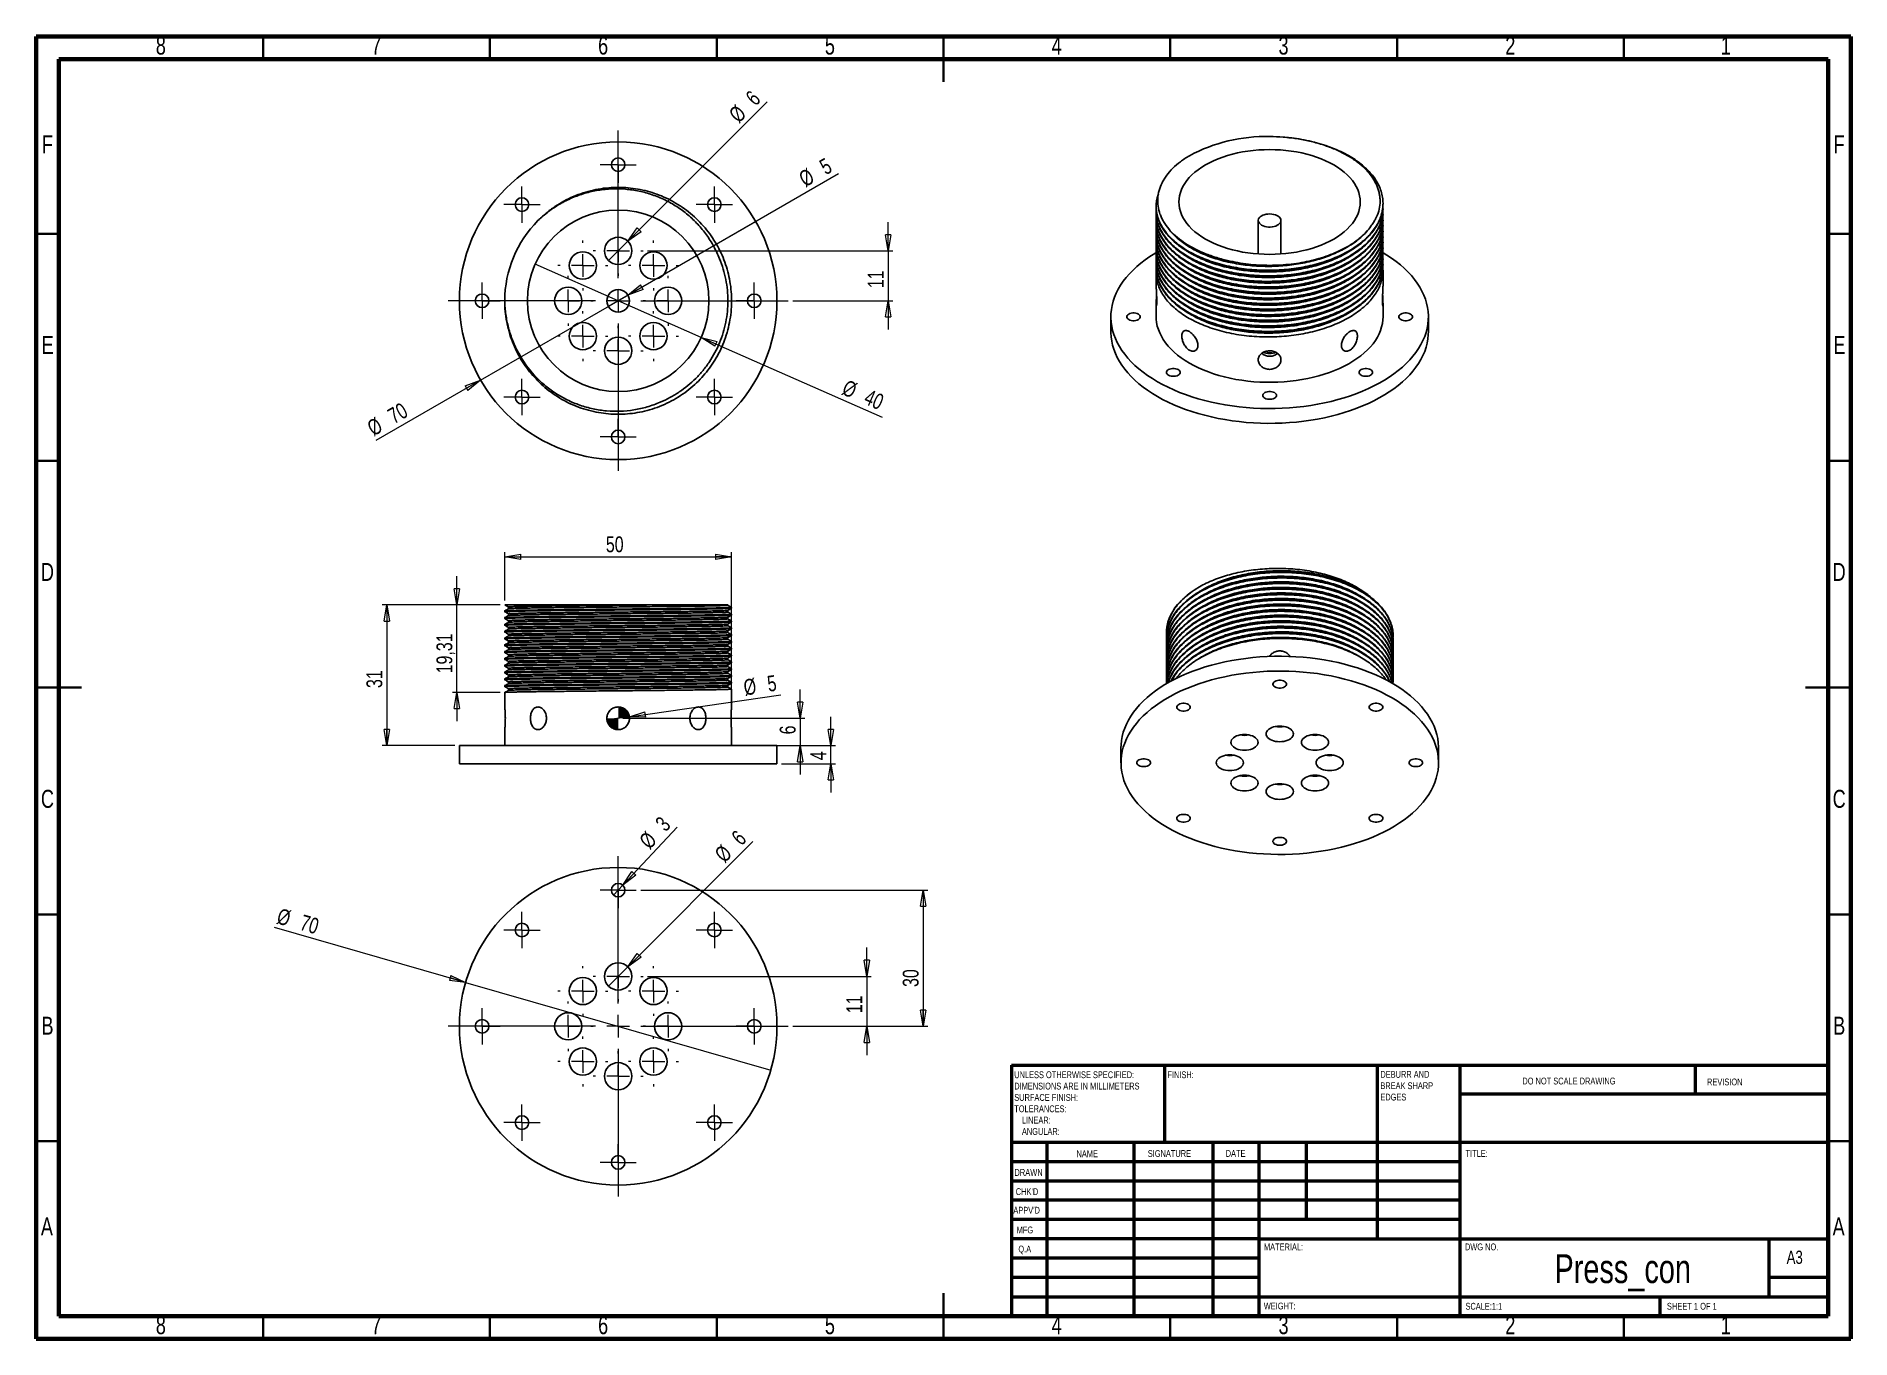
# Model space of a CAD drawing. Header units: millimetres. Extents: x 15 to 415, y 5 to 292.
import ezdxf

# ---------------------------------------------------------------- set-up
doc = ezdxf.new("R2010")
doc.units = ezdxf.units.MM
doc.styles.add('SLDTEXTSTYLE0', font='TXT', dxfattribs={"width": 0.75})
doc.styles.add('SLDTEXTSTYLE1', font='TXT', dxfattribs={"width": 0.686449})
doc.styles.add('SLDTEXTSTYLE2', font='TXT', dxfattribs={"width": 0.6875})
doc.dimstyles.new('SLDDIMSTYLE0', dxfattribs={"dimtxt": 3.5, "dimasz": 3.556, "dimexe": 0, "dimexo": 0.0625, "dimgap": 0.875, "dimtad": 1, "dimrnd": 1e-09, "dimzin": 12, "dimdsep": 46, "dimtxsty": 'SLDTEXTSTYLE0', "dimblk1": 'CLOSED', "dimblk2": 'CLOSED', "dimsah": 1, "dimcen": 0.09, "dimadec": 0, "dimazin": 3, "dimtfac": 1, "dimtmove": 0, "dimatfit": 0, "dimldrblk": 'CLOSED', "dimfxl": 0, "dimfrac": 2, "dimtolj": 1, "dimtzin": 12, "dimarcsym": 0})
doc.dimstyles.new('SLDDIMSTYLE1', dxfattribs={"dimtxt": 3.5, "dimasz": 3.556, "dimexe": 0, "dimexo": 0.0625, "dimgap": 0.875, "dimtad": 1, "dimrnd": 1e-09, "dimzin": 12, "dimdsep": 46, "dimtxsty": 'SLDTEXTSTYLE0', "dimblk1": 'CLOSED', "dimblk2": 'CLOSED', "dimsah": 1, "dimcen": 0.09, "dimadec": 0, "dimazin": 3, "dimtfac": 1, "dimtofl": 0, "dimtmove": 0, "dimatfit": 3, "dimldrblk": 'CLOSED', "dimfxl": 0, "dimfrac": 2, "dimtolj": 1, "dimtzin": 12, "dimarcsym": 0})
doc.dimstyles.new('SLDDIMSTYLE2', dxfattribs={"dimtxt": 3.5, "dimasz": 3.556, "dimexe": 0, "dimexo": 0.0625, "dimgap": 0.875, "dimtad": 1, "dimrnd": 1e-09, "dimzin": 12, "dimdsep": 46, "dimtxsty": 'SLDTEXTSTYLE0', "dimblk1": 'NONE', "dimblk2": 'CLOSED', "dimsah": 1, "dimcen": 0, "dimadec": 0, "dimazin": 3, "dimtfac": 1, "dimtmove": 0, "dimatfit": 3, "dimldrblk": 'NONE', "dimfxl": 0, "dimfrac": 2, "dimtolj": 1, "dimtzin": 12, "dimarcsym": 0})

msp = doc.modelspace()

# ---------------------------------------------------------------- texts
at = {"color": 7, "linetype": 'Continuous', "lineweight": 0}
for s, insert, char_height, attachment_point, style in [('8', (42.46, 291.965), 3.969, 2, 'SLDTEXTSTYLE0'), ('6', (139.96, 291.965), 3.969, 2, 'SLDTEXTSTYLE0'), ('3', (289.96, 291.965), 3.969, 2, 'SLDTEXTSTYLE0'), ('2', (339.96, 291.965), 3.969, 2, 'SLDTEXTSTYLE0'), ('7', (89.96, 291.965), 3.969, 2, 'SLDTEXTSTYLE0'), ('5', (189.96, 291.965), 3.969, 2, 'SLDTEXTSTYLE0'), ('4', (239.96, 291.965), 3.969, 2, 'SLDTEXTSTYLE0'), ('1', (387.46, 291.965), 3.969, 2, 'SLDTEXTSTYLE0'), ('F', (17.458, 270.215), 3.969, 2, 'SLDTEXTSTYLE0'), ('F', (412.458, 270.215), 3.969, 2, 'SLDTEXTSTYLE0'), ('E', (17.508, 225.965), 3.969, 2, 'SLDTEXTSTYLE0'), ('E', (412.508, 225.965), 3.969, 2, 'SLDTEXTSTYLE0'), ('D', (17.453, 175.965), 3.969, 2, 'SLDTEXTSTYLE0'), ('D', (412.453, 175.965), 3.969, 2, 'SLDTEXTSTYLE0'), ('C', (17.459, 125.965), 3.969, 2, 'SLDTEXTSTYLE0'), ('C', (412.459, 125.965), 3.969, 2, 'SLDTEXTSTYLE0'), ('B', (17.471, 75.965), 3.969, 2, 'SLDTEXTSTYLE0'), ('B', (412.471, 75.965), 3.969, 2, 'SLDTEXTSTYLE0'), ('FINISH:', (264.371, 63.919), 1.5, 1, 'SLDTEXTSTYLE0'), ('DO NOT SCALE DRAWING', (342.615, 62.533), 1.5, 1, 'SLDTEXTSTYLE0'), ('REVISION', (383.328, 62.335), 1.5, 1, 'SLDTEXTSTYLE0'), ('NAME', (244.322, 46.501), 1.5, 1, 'SLDTEXTSTYLE0'), ('SIGNATURE', (260.034, 46.562), 1.5, 1, 'SLDTEXTSTYLE0'), ('DATE', (277.215, 46.576), 1.5, 1, 'SLDTEXTSTYLE0'), ('TITLE:', (330.09, 46.576), 1.5, 1, 'SLDTEXTSTYLE0'), ('DRAWN', (230.643, 42.385), 1.5, 1, 'SLDTEXTSTYLE1'), ("CHK'D", (230.939, 38.162), 1.5, 1, 'SLDTEXTSTYLE0'), ("APPV'D", (230.402, 34.066), 1.5, 1, 'SLDTEXTSTYLE0'), ('A', (17.34, 31.715), 3.969, 2, 'SLDTEXTSTYLE0'), ('MFG', (231.124, 29.716), 1.5, 1, 'SLDTEXTSTYLE0'), ('A', (412.34, 31.715), 3.969, 2, 'SLDTEXTSTYLE0'), ('Q.A', (231.509, 25.505), 1.5, 1, 'SLDTEXTSTYLE0'), ('MATERIAL:', (285.646, 25.986), 1.5, 1, 'SLDTEXTSTYLE0'), ('DWG NO.', (329.953, 25.986), 1.5, 1, 'SLDTEXTSTYLE0'), ('A3', (400.871, 24.406), 2.9104, 1, 'SLDTEXTSTYLE0'), ('Press_con', (364.737, 23.607), 6.35, 2, 'SLDTEXTSTYLE0'), ('WEIGHT:', (285.618, 12.949), 1.4986, 1, 'SLDTEXTSTYLE0'), ('SCALE:1:1', (330.074, 12.9), 1.5, 1, 'SLDTEXTSTYLE0'), ('SHEET 1 OF 1', (374.478, 12.9), 1.5, 1, 'SLDTEXTSTYLE2'), ('8', (42.46, 9.965), 3.969, 2, 'SLDTEXTSTYLE0'), ('7', (89.96, 9.965), 3.969, 2, 'SLDTEXTSTYLE0'), ('6', (139.96, 9.965), 3.969, 2, 'SLDTEXTSTYLE0'), ('5', (189.96, 9.965), 3.969, 2, 'SLDTEXTSTYLE0'), ('4', (239.96, 9.965), 3.969, 2, 'SLDTEXTSTYLE0'), ('3', (289.96, 9.965), 3.969, 2, 'SLDTEXTSTYLE0'), ('2', (339.96, 9.965), 3.969, 2, 'SLDTEXTSTYLE0'), ('1', (387.46, 9.965), 3.969, 2, 'SLDTEXTSTYLE0')]:
    msp.add_mtext(s, dxfattribs=dict(at, insert=insert, char_height=char_height, attachment_point=attachment_point, style=style))

# ---------------------------------------------------------------- blocks, each defined once
blk = doc.blocks.new('SW_NOTE_0')
at = {"color": 0, "linetype": 'Continuous', "lineweight": 0, "char_height": 1.5, "attachment_point": 1, "style": 'SLDTEXTSTYLE0'}
for s, insert in [('UNLESS OTHERWISE SPECIFIED:', (0, 1.93)), ('SURFACE FINISH:', (0, -3.07)), ('DIMENSIONS ARE IN MILLIMETERS', (0, -0.57)), ('TOLERANCES:', (0, -5.57)), ('ANGULAR:', (1.69, -10.57)), ('LINEAR:', (1.69, -8.07))]:
    blk.add_mtext(s, dxfattribs=dict(at, insert=insert))
blk = doc.blocks.new('SW_NOTE_1')
at = {"color": 0, "linetype": 'Continuous', "lineweight": 0, "char_height": 1.5, "attachment_point": 1, "style": 'SLDTEXTSTYLE0'}
for s, insert in [('DEBURR AND', (0, 1.93)), ('BREAK SHARP', (0, -0.57)), ('EDGES', (0, -3.07))]:
    blk.add_mtext(s, dxfattribs=dict(at, insert=insert))
blk = doc.blocks.new('_Closed')
at = {"color": 0, "linetype": 'ByBlock', "lineweight": -2}
for p, q in [((-1, 0.166667), (0, 0)), ((-1, 0.166667), (-1, -0.166667)), ((0, 0), (-1, -0.166667)), ((0, 0), (-1, 0))]:
    blk.add_line(p, q, dxfattribs=at)
blk = doc.blocks.new('_D')
at = {"color": 7, "linetype": 'Continuous', "lineweight": 18}
for p, q in [((190.18, 135.72), (190.18, 142.07)), ((179.28, 135.72), (191.18, 135.72)), ((190.18, 131.72), (190.18, 135.72)), ((179.28, 131.72), (191.18, 131.72)), ((190.18, 131.72), (190.18, 125.37))]:
    blk.add_line(p, q, dxfattribs=at)
at = {"color": 7, "linetype": 'Continuous', "lineweight": 18, "xscale": 3.556, "yscale": 3.556}
for p, rotation in [((190.18, 135.72), 270.0000000000004), ((190.18, 131.72), 90.0000000000004)]:
    blk.add_blockref('_Closed', p, dxfattribs=dict(at, rotation=rotation))
at = {"color": 7, "linetype": 'Continuous', "lineweight": 18, "insert": (185.67, 132.49), "char_height": 3.5, "attachment_point": 1, "rotation": 90, "style": 'SLDTEXTSTYLE0'}
blk.add_mtext('4', dxfattribs=at)
blk = doc.blocks.new('_D_1')
at = {"color": 7, "linetype": 'Continuous', "lineweight": 18}
for p, q in [((117.28, 166.72), (91.28, 166.72)), ((92.28, 166.72), (92.28, 135.72)), ((107.28, 135.72), (91.28, 135.72))]:
    blk.add_line(p, q, dxfattribs=at)
at = {"color": 7, "linetype": 'Continuous', "lineweight": 18, "xscale": 3.556, "yscale": 3.556}
for p, rotation in [((92.28, 166.72), 90.0000000000004), ((92.28, 135.72), 270.0000000000004)]:
    blk.add_blockref('_Closed', p, dxfattribs=dict(at, rotation=rotation))
at = {"color": 7, "linetype": 'Continuous', "lineweight": 18, "insert": (87.77, 148.4), "char_height": 3.5, "attachment_point": 1, "rotation": 90, "style": 'SLDTEXTSTYLE0'}
blk.add_mtext('31', dxfattribs=at)
blk = doc.blocks.new('_D_2')
at = {"color": 7, "linetype": 'Continuous', "lineweight": 18}
for p, q in [((183.4, 141.72), (183.4, 148.07)), ((144.28, 141.72), (184.4, 141.72)), ((183.4, 141.72), (183.4, 135.72)), ((147.28, 135.72), (184.4, 135.72)), ((183.4, 135.72), (183.4, 129.37))]:
    blk.add_line(p, q, dxfattribs=at)
at = {"color": 7, "linetype": 'Continuous', "lineweight": 18, "xscale": 3.556, "yscale": 3.556}
for p, rotation in [((183.4, 141.72), 270.0000000000004), ((183.4, 135.72), 90.0000000000004)]:
    blk.add_blockref('_Closed', p, dxfattribs=dict(at, rotation=rotation))
at = {"color": 7, "linetype": 'Continuous', "lineweight": 18, "insert": (178.89, 138.18), "char_height": 3.5, "attachment_point": 1, "rotation": 90, "style": 'SLDTEXTSTYLE0'}
blk.add_mtext('6', dxfattribs=at)
blk = doc.blocks.new('_D_3')
at = {"color": 7, "linetype": 'Continuous', "lineweight": 18}
for q in [(179.14, 146.87), (140.8, 141.37)]:
    blk.add_line((145.75, 142.08), q, dxfattribs=at)
at = {"color": 7, "linetype": 'Continuous', "lineweight": 18, "xscale": 3.556, "yscale": 3.556, "rotation": 188.1746760758475}
blk.add_blockref('_Closed', (145.75, 142.08), dxfattribs=at)
at = {"color": 7, "linetype": 'Continuous', "lineweight": 18, "char_height": 3.5, "attachment_point": 1, "rotation": 8.1747, "style": 'SLDTEXTSTYLE0'}
for s, insert in [('%%c', (170.72, 150.21)), ('5', (175.94, 151.02))]:
    blk.add_mtext(s, dxfattribs=dict(at, insert=insert))
blk = doc.blocks.new('_None')
blk = doc.blocks.new('_D_4')
at = {"color": 7, "linetype": 'Continuous', "lineweight": 18}
for p, q in [((118.28, 167.72), (118.28, 178.31)), ((118.28, 177.31), (168.28, 177.31)), ((168.28, 140.22), (168.28, 178.31))]:
    blk.add_line(p, q, dxfattribs=at)
at = {"color": 7, "linetype": 'Continuous', "lineweight": 18, "xscale": 3.556, "yscale": 3.556, "rotation": 180.0000000000004}
blk.add_blockref('_Closed', (118.28, 177.31), dxfattribs=at)
at = {"color": 7, "linetype": 'Continuous', "lineweight": 18, "xscale": 3.556, "yscale": 3.556}
blk.add_blockref('_Closed', (168.28, 177.31), dxfattribs=at)
at = {"color": 7, "linetype": 'Continuous', "lineweight": 18, "insert": (140.57, 181.82), "char_height": 3.5, "attachment_point": 1, "style": 'SLDTEXTSTYLE0'}
blk.add_mtext('50', dxfattribs=at)
blk = doc.blocks.new('_D_5')
at = {"color": 7, "linetype": 'Continuous', "lineweight": 18}
for p, q in [((107.72, 166.72), (107.72, 173.07)), ((117.28, 166.72), (106.72, 166.72)), ((107.72, 147.41), (107.72, 166.72)), ((117.28, 147.41), (106.72, 147.41)), ((107.72, 147.41), (107.72, 141.06))]:
    blk.add_line(p, q, dxfattribs=at)
at = {"color": 7, "linetype": 'Continuous', "lineweight": 18, "xscale": 3.556, "yscale": 3.556}
for p, rotation in [((107.72, 166.72), 270.0000006845935), ((107.72, 147.41), 90.00000068459346)]:
    blk.add_blockref('_Closed', p, dxfattribs=dict(at, rotation=rotation))
at = {"color": 7, "linetype": 'Continuous', "lineweight": 18, "insert": (103.21, 151.64), "char_height": 3.5, "attachment_point": 1, "rotation": 90, "style": 'SLDTEXTSTYLE0'}
blk.add_mtext('19,31', dxfattribs=at)
blk = doc.blocks.new('SW_DOWELSYMBOL_0')
at = {"linetype": 'Continuous', "lineweight": 0}
h = blk.add_hatch(color=0, dxfattribs=at)
edge = h.paths.add_edge_path(flags=0)
edge.add_arc((0, 0), 2.5, 180, 270)
edge.add_line((0, -2.5), (0, 0))
edge.add_line((0, 0), (-2.5, 0))
h = blk.add_hatch(color=0, dxfattribs=at)
edge = h.paths.add_edge_path(flags=0)
edge.add_arc((0, 0), 2.5, 0, 90)
edge.add_line((0, 2.5), (0, 0))
edge.add_line((0, 0), (2.5, 0))
at = {"color": 0, "linetype": 'Continuous', "lineweight": 0}
blk.add_circle((0, 0), 2.5, dxfattribs=at)
blk = doc.blocks.new('_D_6')
at = {"color": 7, "linetype": 'Continuous', "lineweight": 18}
for q in [(124.97, 241.78), (201.51, 208.12)]:
    blk.add_line((161.59, 225.68), q, dxfattribs=at)
at = {"color": 7, "linetype": 'Continuous', "lineweight": 18, "xscale": 3.556, "yscale": 3.556, "rotation": 156.2593403741752}
blk.add_blockref('_Closed', (161.59, 225.68, -17.79), dxfattribs=at)
at = {"color": 7, "linetype": 'Continuous', "lineweight": 18, "char_height": 3.5, "attachment_point": 1, "rotation": 336.2593, "style": 'SLDTEXTSTYLE0'}
for s, insert in [('%%c', (193.76, 216.46)), ('40', (198.61, 214.38))]:
    blk.add_mtext(s, dxfattribs=dict(at, insert=insert))
blk = doc.blocks.new('_D_7')
at = {"color": 7, "linetype": 'Continuous', "lineweight": 18}
for q in [(191.82, 261.76), (141.11, 232.48)]:
    blk.add_line((145.44, 234.98), q, dxfattribs=at)
at = {"color": 7, "linetype": 'Continuous', "lineweight": 18, "xscale": 3.556, "yscale": 3.556, "rotation": 210.0000000000003}
blk.add_blockref('_Closed', (145.44, 234.98, -17.79), dxfattribs=at)
at = {"color": 7, "linetype": 'Continuous', "lineweight": 18, "char_height": 3.5, "attachment_point": 1, "rotation": 30, "style": 'SLDTEXTSTYLE0'}
for s, insert in [('5', (187.3, 264.41)), ('%%c', (182.75, 261.73))]:
    blk.add_mtext(s, dxfattribs=dict(at, insert=insert))
blk = doc.blocks.new('_D_8')
at = {"color": 7, "linetype": 'Continuous', "lineweight": 18}
for q in [(176.12, 277.58), (141.16, 242.61)]:
    blk.add_line((145.4, 246.85), q, dxfattribs=at)
at = {"color": 7, "linetype": 'Continuous', "lineweight": 18, "xscale": 3.556, "yscale": 3.556, "rotation": 225.0000000000004}
blk.add_blockref('_Closed', (145.4, 246.85, -17.79), dxfattribs=at)
at = {"color": 7, "linetype": 'Continuous', "lineweight": 18, "char_height": 3.5, "attachment_point": 1, "rotation": 45, "style": 'SLDTEXTSTYLE0'}
for s, insert in [('6', (171.07, 278.97)), ('%%c', (167.38, 275.2))]:
    blk.add_mtext(s, dxfattribs=dict(at, insert=insert))
blk = doc.blocks.new('_D_9')
at = {"color": 7, "linetype": 'Continuous', "lineweight": 18}
for p, q in [((202.83, 244.73), (202.83, 251.08)), ((149.78, 244.73), (203.83, 244.73)), ((202.83, 244.73), (202.83, 233.73)), ((181.78, 233.73), (203.83, 233.73)), ((202.83, 233.73), (202.83, 227.38))]:
    blk.add_line(p, q, dxfattribs=at)
at = {"color": 7, "linetype": 'Continuous', "lineweight": 18, "xscale": 3.556, "yscale": 3.556}
for p, rotation in [((202.83, 244.73, -17.79), 270.0000000000004), ((202.83, 233.73, -17.79), 90.0000000000004)]:
    blk.add_blockref('_Closed', p, dxfattribs=dict(at, rotation=rotation))
at = {"color": 7, "linetype": 'Continuous', "lineweight": 18, "insert": (198.31, 236.52), "char_height": 3.5, "attachment_point": 1, "rotation": 90, "style": 'SLDTEXTSTYLE0'}
blk.add_mtext('11', dxfattribs=at)
blk = doc.blocks.new('_D_10')
at = {"color": 7, "linetype": 'Continuous', "lineweight": 18}
for q in [(173.61, 251.2), (89.82, 202.93)]:
    blk.add_line((112.95, 216.26), q, dxfattribs=at)
at = {"color": 7, "linetype": 'Continuous', "lineweight": 18, "xscale": 3.556, "yscale": 3.556, "rotation": 29.94747061956906}
blk.add_blockref('_Closed', (112.95, 216.26, -17.79), dxfattribs=at)
at = {"color": 7, "linetype": 'Continuous', "lineweight": 18, "char_height": 3.5, "attachment_point": 1, "rotation": 29.9475, "style": 'SLDTEXTSTYLE0'}
for s, insert in [('%%c', (87.57, 206.84)), ('70', (92.11, 209.52))]:
    blk.add_mtext(s, dxfattribs=dict(at, insert=insert))
blk = doc.blocks.new('SW_CENTERMARKSYMBOL_0')
at = {"color": 0, "linetype": 'Continuous', "lineweight": 0}
for p, q in [((0, 5), (0, 37.5)), ((-5, 0), (-37.5, 0)), ((0, 0), (-2.5, 0)), ((0, 0), (0, 2.5)), ((0, 0), (0, -2.5)), ((0, 0), (2.5, 0)), ((5, 0), (37.5, 0)), ((0, -5), (0, -37.5))]:
    blk.add_line(p, q, dxfattribs=at)
blk = doc.blocks.new('SW_CENTERMARKSYMBOL_1')
at = {"color": 0, "linetype": 'Continuous', "lineweight": 0}
for p, q in [((0, 5), (0, 5.5)), ((-5, 0), (-5.5, 0)), ((0, 0), (-2.5, 0)), ((0, 0), (0, 2.5)), ((0, 0), (0, -2.5)), ((0, 0), (2.5, 0)), ((5, 0), (5.5, 0)), ((0, -5), (0, -5.5))]:
    blk.add_line(p, q, dxfattribs=at)
blk = doc.blocks.new('SW_CENTERMARKSYMBOL_2')
at = {"color": 0, "linetype": 'Continuous', "lineweight": 0}
for p, q in [((0, 5), (0, 5.5)), ((-5, 0), (-5.5, 0)), ((0, 0), (-2.5, 0)), ((0, 0), (0, 2.5)), ((0, 0), (0, -2.5)), ((0, 0), (2.5, 0)), ((5, 0), (5.5, 0)), ((0, -5), (0, -5.5))]:
    blk.add_line(p, q, dxfattribs=at)
blk = doc.blocks.new('SW_CENTERMARKSYMBOL_3')
at = {"color": 0, "linetype": 'Continuous', "lineweight": 0}
for p, q in [((0, 5), (0, 5.5)), ((-5, 0), (-5.5, 0)), ((0, 0), (-2.5, 0)), ((0, 0), (0, 2.5)), ((0, 0), (0, -2.5)), ((0, 0), (2.5, 0)), ((5, 0), (5.5, 0)), ((0, -5), (0, -5.5))]:
    blk.add_line(p, q, dxfattribs=at)
blk = doc.blocks.new('SW_CENTERMARKSYMBOL_4')
at = {"color": 0, "linetype": 'Continuous', "lineweight": 0}
for p, q in [((0, 5), (0, 5.5)), ((-5, 0), (-5.5, 0)), ((0, 0), (-2.5, 0)), ((0, 0), (0, 2.5)), ((0, 0), (0, -2.5)), ((0, 0), (2.5, 0)), ((5, 0), (5.5, 0)), ((0, -5), (0, -5.5))]:
    blk.add_line(p, q, dxfattribs=at)
blk = doc.blocks.new('SW_CENTERMARKSYMBOL_5')
at = {"color": 0, "linetype": 'Continuous', "lineweight": 0}
for p, q in [((0, 5), (0, 5.5)), ((-5, 0), (-5.5, 0)), ((0, 0), (-2.5, 0)), ((0, 0), (0, 2.5)), ((0, 0), (0, -2.5)), ((0, 0), (2.5, 0)), ((5, 0), (5.5, 0)), ((0, -5), (0, -5.5))]:
    blk.add_line(p, q, dxfattribs=at)
blk = doc.blocks.new('SW_CENTERMARKSYMBOL_6')
at = {"color": 0, "linetype": 'Continuous', "lineweight": 0}
for p, q in [((0, 5), (0, 5.5)), ((-5, 0), (-5.5, 0)), ((0, 0), (-2.5, 0)), ((0, 0), (0, 2.5)), ((0, 0), (0, -2.5)), ((0, 0), (2.5, 0)), ((5, 0), (5.5, 0)), ((0, -5), (0, -5.5))]:
    blk.add_line(p, q, dxfattribs=at)
blk = doc.blocks.new('SW_CENTERMARKSYMBOL_7')
at = {"color": 0, "linetype": 'Continuous', "lineweight": 0}
for p, q in [((0, 5), (0, 5.5)), ((-5, 0), (-5.5, 0)), ((0, 0), (-2.5, 0)), ((0, 0), (0, 2.5)), ((0, 0), (0, -2.5)), ((0, 0), (2.5, 0)), ((5, 0), (5.5, 0)), ((0, -5), (0, -5.5))]:
    blk.add_line(p, q, dxfattribs=at)
blk = doc.blocks.new('SW_CENTERMARKSYMBOL_8')
at = {"color": 0, "linetype": 'Continuous', "lineweight": 0}
for p, q in [((0, 5), (0, 5.5)), ((-5, 0), (-5.5, 0)), ((0, 0), (-2.5, 0)), ((0, 0), (0, 2.5)), ((0, 0), (0, -2.5)), ((0, 0), (2.5, 0)), ((5, 0), (5.5, 0)), ((0, -5), (0, -5.5))]:
    blk.add_line(p, q, dxfattribs=at)
blk = doc.blocks.new('SW_CENTERMARKSYMBOL_9')
at = {"color": 0, "linetype": 'Continuous', "lineweight": 0}
for p, q in [((0, 2.5), (0, 4)), ((-2.5, 0), (-4, 0)), ((0, 0), (-2.5, 0)), ((0, 0), (0, 2.5)), ((0, 0), (0, -2.5)), ((0, 0), (2.5, 0)), ((2.5, 0), (4, 0)), ((0, -2.5), (0, -4))]:
    blk.add_line(p, q, dxfattribs=at)
blk = doc.blocks.new('SW_CENTERMARKSYMBOL_10')
at = {"color": 0, "linetype": 'Continuous', "lineweight": 0}
for p, q in [((0, 2.5), (0, 4)), ((-2.5, 0), (-4, 0)), ((0, 0), (-2.5, 0)), ((0, 0), (0, 2.5)), ((0, 0), (0, -2.5)), ((0, 0), (2.5, 0)), ((2.5, 0), (4, 0)), ((0, -2.5), (0, -4))]:
    blk.add_line(p, q, dxfattribs=at)
blk = doc.blocks.new('SW_CENTERMARKSYMBOL_11')
at = {"color": 0, "linetype": 'Continuous', "lineweight": 0}
for p, q in [((0, 2.5), (0, 4)), ((-2.5, 0), (-4, 0)), ((0, 0), (-2.5, 0)), ((0, 0), (0, 2.5)), ((0, 0), (0, -2.5)), ((0, 0), (2.5, 0)), ((2.5, 0), (4, 0)), ((0, -2.5), (0, -4))]:
    blk.add_line(p, q, dxfattribs=at)
blk = doc.blocks.new('SW_CENTERMARKSYMBOL_12')
at = {"color": 0, "linetype": 'Continuous', "lineweight": 0}
for p, q in [((0, 2.5), (0, 4)), ((-2.5, 0), (-4, 0)), ((0, 0), (-2.5, 0)), ((0, 0), (0, 2.5)), ((0, 0), (0, -2.5)), ((0, 0), (2.5, 0)), ((2.5, 0), (4, 0)), ((0, -2.5), (0, -4))]:
    blk.add_line(p, q, dxfattribs=at)
blk = doc.blocks.new('SW_CENTERMARKSYMBOL_13')
at = {"color": 0, "linetype": 'Continuous', "lineweight": 0}
for p, q in [((0, 2.5), (0, 4)), ((-2.5, 0), (-4, 0)), ((0, 0), (-2.5, 0)), ((0, 0), (0, 2.5)), ((0, 0), (0, -2.5)), ((0, 0), (2.5, 0)), ((2.5, 0), (4, 0)), ((0, -2.5), (0, -4))]:
    blk.add_line(p, q, dxfattribs=at)
blk = doc.blocks.new('SW_CENTERMARKSYMBOL_14')
at = {"color": 0, "linetype": 'Continuous', "lineweight": 0}
for p, q in [((0, 2.5), (0, 4)), ((-2.5, 0), (-4, 0)), ((0, 0), (-2.5, 0)), ((0, 0), (0, 2.5)), ((0, 0), (0, -2.5)), ((0, 0), (2.5, 0)), ((2.5, 0), (4, 0)), ((0, -2.5), (0, -4))]:
    blk.add_line(p, q, dxfattribs=at)
blk = doc.blocks.new('SW_CENTERMARKSYMBOL_15')
at = {"color": 0, "linetype": 'Continuous', "lineweight": 0}
for p, q in [((0, 2.5), (0, 4)), ((-2.5, 0), (-4, 0)), ((0, 0), (-2.5, 0)), ((0, 0), (0, 2.5)), ((0, 0), (0, -2.5)), ((0, 0), (2.5, 0)), ((2.5, 0), (4, 0)), ((0, -2.5), (0, -4))]:
    blk.add_line(p, q, dxfattribs=at)
blk = doc.blocks.new('SW_CENTERMARKSYMBOL_16')
at = {"color": 0, "linetype": 'Continuous', "lineweight": 0}
for p, q in [((0, 2.5), (0, 4)), ((-2.5, 0), (-4, 0)), ((0, 0), (-2.5, 0)), ((0, 0), (0, 2.5)), ((0, 0), (0, -2.5)), ((0, 0), (2.5, 0)), ((2.5, 0), (4, 0)), ((0, -2.5), (0, -4))]:
    blk.add_line(p, q, dxfattribs=at)
blk = doc.blocks.new('_D_11')
at = {"color": 7, "linetype": 'Continuous', "lineweight": 18}
for q in [(67.52, 95.62), (176.92, 64.18)]:
    blk.add_line((109.64, 83.51), q, dxfattribs=at)
at = {"color": 7, "linetype": 'Continuous', "lineweight": 18, "xscale": 3.556, "yscale": 3.556, "rotation": 343.9676606460645}
blk.add_blockref('_Closed', (109.64, 83.51, 17.79), dxfattribs=at)
at = {"color": 7, "linetype": 'Continuous', "lineweight": 18, "char_height": 3.5, "attachment_point": 1, "rotation": 343.9677, "style": 'SLDTEXTSTYLE0'}
for s, insert in [('%%c', (68.76, 99.95)), ('70', (73.85, 98.54))]:
    blk.add_mtext(s, dxfattribs=dict(at, insert=insert))
blk = doc.blocks.new('_D_12')
at = {"color": 7, "linetype": 'Continuous', "lineweight": 18}
for q in [(156.26, 117.76), (142.26, 102.75)]:
    blk.add_line((144.3, 104.94), q, dxfattribs=at)
at = {"color": 7, "linetype": 'Continuous', "lineweight": 18, "xscale": 3.556, "yscale": 3.556, "rotation": 226.9842215156054}
blk.add_blockref('_Closed', (144.3, 104.94, 17.79), dxfattribs=at)
at = {"color": 7, "linetype": 'Continuous', "lineweight": 18, "char_height": 3.5, "attachment_point": 1, "rotation": 46.9842, "style": 'SLDTEXTSTYLE0'}
for s, insert in [('%%c', (147.63, 115.05)), ('3', (151.19, 118.95))]:
    blk.add_mtext(s, dxfattribs=dict(at, insert=insert))
blk = doc.blocks.new('_D_13')
at = {"color": 7, "linetype": 'Continuous', "lineweight": 18}
for q in [(172.99, 114.56), (141.16, 82.72)]:
    blk.add_line((145.4, 86.97), q, dxfattribs=at)
at = {"color": 7, "linetype": 'Continuous', "lineweight": 18, "xscale": 3.556, "yscale": 3.556, "rotation": 225.0000000000006}
blk.add_blockref('_Closed', (145.4, 86.97, 17.79), dxfattribs=at)
at = {"color": 7, "linetype": 'Continuous', "lineweight": 18, "char_height": 3.5, "attachment_point": 1, "rotation": 45, "style": 'SLDTEXTSTYLE0'}
for s, insert in [('6', (167.94, 115.95)), ('%%c', (164.24, 112.18))]:
    blk.add_mtext(s, dxfattribs=dict(at, insert=insert))
blk = doc.blocks.new('_D_14')
at = {"color": 7, "linetype": 'Continuous', "lineweight": 18}
for p, q in [((198.08, 84.85), (198.08, 91.2)), ((149.78, 84.85), (199.08, 84.85)), ((198.08, 84.85), (198.08, 73.85)), ((181.78, 73.85), (199.08, 73.85)), ((198.08, 73.85), (198.08, 67.5))]:
    blk.add_line(p, q, dxfattribs=at)
at = {"color": 7, "linetype": 'Continuous', "lineweight": 18, "xscale": 3.556, "yscale": 3.556}
for p, rotation in [((198.08, 84.85, 17.79), 270.0000000000004), ((198.08, 73.85, 17.79), 90.0000000000004)]:
    blk.add_blockref('_Closed', p, dxfattribs=dict(at, rotation=rotation))
at = {"color": 7, "linetype": 'Continuous', "lineweight": 18, "insert": (193.57, 76.73), "char_height": 3.5, "attachment_point": 1, "rotation": 90, "style": 'SLDTEXTSTYLE0'}
blk.add_mtext('11', dxfattribs=at)
blk = doc.blocks.new('_D_15')
at = {"color": 7, "linetype": 'Continuous', "lineweight": 18}
for p, q in [((148.28, 103.85), (211.52, 103.85)), ((210.52, 103.85), (210.52, 73.85)), ((181.78, 73.85), (211.52, 73.85))]:
    blk.add_line(p, q, dxfattribs=at)
at = {"color": 7, "linetype": 'Continuous', "lineweight": 18, "xscale": 3.556, "yscale": 3.556}
for p, rotation in [((210.52, 103.85, 17.79), 90.0000000000004), ((210.52, 73.85, 17.79), 270.0000000000004)]:
    blk.add_blockref('_Closed', p, dxfattribs=dict(at, rotation=rotation))
at = {"color": 7, "linetype": 'Continuous', "lineweight": 18, "insert": (206.01, 82.52), "char_height": 3.5, "attachment_point": 1, "rotation": 90, "style": 'SLDTEXTSTYLE0'}
blk.add_mtext('30', dxfattribs=at)
blk = doc.blocks.new('SW_CENTERMARKSYMBOL_17')
at = {"color": 0, "linetype": 'Continuous', "lineweight": 0}
for p, q in [((0, 5), (0, 37.5)), ((-5, 0), (-37.5, 0)), ((0, 0), (-2.5, 0)), ((0, 0), (0, 2.5)), ((0, 0), (0, -2.5)), ((0, 0), (2.5, 0)), ((5, 0), (37.5, 0)), ((0, -5), (0, -37.5))]:
    blk.add_line(p, q, dxfattribs=at)
blk = doc.blocks.new('SW_CENTERMARKSYMBOL_18')
at = {"color": 0, "linetype": 'Continuous', "lineweight": 0}
for p, q in [((0, 5), (0, 5.5)), ((-5, 0), (-5.5, 0)), ((0, 0), (-2.5, 0)), ((0, 0), (0, 2.5)), ((0, 0), (0, -2.5)), ((0, 0), (2.5, 0)), ((5, 0), (5.5, 0)), ((0, -5), (0, -5.5))]:
    blk.add_line(p, q, dxfattribs=at)
blk = doc.blocks.new('SW_CENTERMARKSYMBOL_19')
at = {"color": 0, "linetype": 'Continuous', "lineweight": 0}
for p, q in [((0, 5), (0, 5.5)), ((-5, 0), (-5.5, 0)), ((0, 0), (-2.5, 0)), ((0, 0), (0, 2.5)), ((0, 0), (0, -2.5)), ((0, 0), (2.5, 0)), ((5, 0), (5.5, 0)), ((0, -5), (0, -5.5))]:
    blk.add_line(p, q, dxfattribs=at)
blk = doc.blocks.new('SW_CENTERMARKSYMBOL_20')
at = {"color": 0, "linetype": 'Continuous', "lineweight": 0}
for p, q in [((0, 5), (0, 5.5)), ((-5, 0), (-5.5, 0)), ((0, 0), (-2.5, 0)), ((0, 0), (0, 2.5)), ((0, 0), (0, -2.5)), ((0, 0), (2.5, 0)), ((5, 0), (5.5, 0)), ((0, -5), (0, -5.5))]:
    blk.add_line(p, q, dxfattribs=at)
blk = doc.blocks.new('SW_CENTERMARKSYMBOL_21')
at = {"color": 0, "linetype": 'Continuous', "lineweight": 0}
for p, q in [((0, 5), (0, 5.5)), ((-5, 0), (-5.5, 0)), ((0, 0), (-2.5, 0)), ((0, 0), (0, 2.5)), ((0, 0), (0, -2.5)), ((0, 0), (2.5, 0)), ((5, 0), (5.5, 0)), ((0, -5), (0, -5.5))]:
    blk.add_line(p, q, dxfattribs=at)
blk = doc.blocks.new('SW_CENTERMARKSYMBOL_22')
at = {"color": 0, "linetype": 'Continuous', "lineweight": 0}
for p, q in [((0, 5), (0, 5.5)), ((-5, 0), (-5.5, 0)), ((0, 0), (-2.5, 0)), ((0, 0), (0, 2.5)), ((0, 0), (0, -2.5)), ((0, 0), (2.5, 0)), ((5, 0), (5.5, 0)), ((0, -5), (0, -5.5))]:
    blk.add_line(p, q, dxfattribs=at)
blk = doc.blocks.new('SW_CENTERMARKSYMBOL_23')
at = {"color": 0, "linetype": 'Continuous', "lineweight": 0}
for p, q in [((0, 5), (0, 5.5)), ((-5, 0), (-5.5, 0)), ((0, 0), (-2.5, 0)), ((0, 0), (0, 2.5)), ((0, 0), (0, -2.5)), ((0, 0), (2.5, 0)), ((5, 0), (5.5, 0)), ((0, -5), (0, -5.5))]:
    blk.add_line(p, q, dxfattribs=at)
blk = doc.blocks.new('SW_CENTERMARKSYMBOL_24')
at = {"color": 0, "linetype": 'Continuous', "lineweight": 0}
for p, q in [((0, 5), (0, 5.5)), ((-5, 0), (-5.5, 0)), ((0, 0), (-2.5, 0)), ((0, 0), (0, 2.5)), ((0, 0), (0, -2.5)), ((0, 0), (2.5, 0)), ((5, 0), (5.5, 0)), ((0, -5), (0, -5.5))]:
    blk.add_line(p, q, dxfattribs=at)
blk = doc.blocks.new('SW_CENTERMARKSYMBOL_25')
at = {"color": 0, "linetype": 'Continuous', "lineweight": 0}
for p, q in [((0, 5), (0, 5.5)), ((-5, 0), (-5.5, 0)), ((0, 0), (-2.5, 0)), ((0, 0), (0, 2.5)), ((0, 0), (0, -2.5)), ((0, 0), (2.5, 0)), ((5, 0), (5.5, 0)), ((0, -5), (0, -5.5))]:
    blk.add_line(p, q, dxfattribs=at)
blk = doc.blocks.new('SW_CENTERMARKSYMBOL_26')
at = {"color": 0, "linetype": 'Continuous', "lineweight": 0}
for p, q in [((0, 2.5), (0, 4)), ((-2.5, 0), (-4, 0)), ((0, 0), (-2.5, 0)), ((0, 0), (0, 2.5)), ((0, 0), (0, -2.5)), ((0, 0), (2.5, 0)), ((2.5, 0), (4, 0)), ((0, -2.5), (0, -4))]:
    blk.add_line(p, q, dxfattribs=at)
blk = doc.blocks.new('SW_CENTERMARKSYMBOL_27')
at = {"color": 0, "linetype": 'Continuous', "lineweight": 0}
for p, q in [((-2.5, 0), (-4, 0)), ((0, 0), (-2.5, 0)), ((0, 2.5), (0, 4)), ((0, 0), (0, 2.5)), ((0, 0), (0, -2.5)), ((0, 0), (2.5, 0)), ((2.5, 0), (4, 0)), ((0, -2.5), (0, -4))]:
    blk.add_line(p, q, dxfattribs=at)
blk = doc.blocks.new('SW_CENTERMARKSYMBOL_28')
at = {"color": 0, "linetype": 'Continuous', "lineweight": 0}
for p, q in [((0, 2.5), (0, 4)), ((-2.5, 0), (-4, 0)), ((0, 0), (-2.5, 0)), ((0, 0), (0, 2.5)), ((0, 0), (0, -2.5)), ((0, 0), (2.5, 0)), ((2.5, 0), (4, 0)), ((0, -2.5), (0, -4))]:
    blk.add_line(p, q, dxfattribs=at)
blk = doc.blocks.new('SW_CENTERMARKSYMBOL_29')
at = {"color": 0, "linetype": 'Continuous', "lineweight": 0}
for p, q in [((0, 2.5), (0, 4)), ((-2.5, 0), (-4, 0)), ((0, 0), (-2.5, 0)), ((0, 0), (0, 2.5)), ((0, 0), (0, -2.5)), ((0, 0), (2.5, 0)), ((2.5, 0), (4, 0)), ((0, -2.5), (0, -4))]:
    blk.add_line(p, q, dxfattribs=at)
blk = doc.blocks.new('SW_CENTERMARKSYMBOL_30')
at = {"color": 0, "linetype": 'Continuous', "lineweight": 0}
for p, q in [((0, 2.5), (0, 4)), ((-2.5, 0), (-4, 0)), ((0, 0), (-2.5, 0)), ((0, 0), (0, 2.5)), ((0, 0), (0, -2.5)), ((0, 0), (2.5, 0)), ((2.5, 0), (4, 0)), ((0, -2.5), (0, -4))]:
    blk.add_line(p, q, dxfattribs=at)
blk = doc.blocks.new('SW_CENTERMARKSYMBOL_31')
at = {"color": 0, "linetype": 'Continuous', "lineweight": 0}
for p, q in [((0, 2.5), (0, 4)), ((-2.5, 0), (-4, 0)), ((0, 0), (-2.5, 0)), ((0, 0), (0, 2.5)), ((0, 0), (0, -2.5)), ((0, 0), (2.5, 0)), ((2.5, 0), (4, 0)), ((0, -2.5), (0, -4))]:
    blk.add_line(p, q, dxfattribs=at)
blk = doc.blocks.new('SW_CENTERMARKSYMBOL_32')
at = {"color": 0, "linetype": 'Continuous', "lineweight": 0}
for p, q in [((0, 2.5), (0, 4)), ((-2.5, 0), (-4, 0)), ((0, 0), (-2.5, 0)), ((0, 0), (0, 2.5)), ((0, 0), (0, -2.5)), ((0, 0), (2.5, 0)), ((2.5, 0), (4, 0)), ((0, -2.5), (0, -4))]:
    blk.add_line(p, q, dxfattribs=at)
blk = doc.blocks.new('SW_CENTERMARKSYMBOL_33')
at = {"color": 0, "linetype": 'Continuous', "lineweight": 0}
for p, q in [((0, 2.5), (0, 4)), ((-2.5, 0), (-4, 0)), ((0, 0), (-2.5, 0)), ((0, 0), (0, 2.5)), ((0, 0), (0, -2.5)), ((0, 0), (2.5, 0)), ((2.5, 0), (4, 0)), ((0, -2.5), (0, -4))]:
    blk.add_line(p, q, dxfattribs=at)

# ---------------------------------------------------------------- dimensions: what is measured, and where the dimension line sits
at = {"color": 7, "linetype": 'Continuous', "lineweight": 18}
for p1, p2, picture, middle in [((141.157, 242.611), (145.4, 246.854), '_D_8', (173.407, 274.861)), ((141.114, 232.482), (145.444, 234.982), '_D_7', (188.478, 259.829)), ((173.606, 251.205), (112.952, 216.26), '_D_10', (94.284, 205.505)), ((124.971, 241.784), (161.586, 225.681), '_D_6', (196.79, 210.197)), ((140.804, 141.367), (145.753, 142.078), '_D_3', (175.372, 146.333)), ((142.255, 102.749), (144.302, 104.942), '_D_12', (153.747, 115.065)), ((141.157, 82.724), (145.4, 86.967), '_D_13', (170.281, 111.848)), ((176.917, 64.179), (109.64, 83.512), '_D_11', (72.489, 94.187))]:
    dim = msp.add_diameter_dim_2p(p1=p1, p2=p2, dimstyle='SLDDIMSTYLE2', dxfattribs=at)
    dim.commit()
    dim.dimension.update_dxf_attribs({"geometry": picture, "text_midpoint": middle, "dimtype": 163})
for base, p1, p2, angle, dimstyle, picture, middle in [((202.827, 233.732), (148.779, 244.732), (180.779, 233.732), 90, 'SLDDIMSTYLE0', '_D_9', (202.827, 239.106)), ((107.721, 166.719), (118.282, 147.413), (118.282, 166.719), 270, 'SLDDIMSTYLE0', '_D_5', (107.721, 157.462)), ((92.279, 135.722), (118.279, 166.722), (108.279, 135.722), 90, 'SLDDIMSTYLE1', '_D_1', (92.279, 150.991)), ((183.404, 135.722), (143.279, 141.722), (146.279, 135.722), 90, 'SLDDIMSTYLE0', '_D_2', (183.404, 139.474)), ((190.178, 135.722), (178.279, 131.722), (178.279, 135.722), 90, 'SLDDIMSTYLE0', '_D', (190.178, 133.784)), ((210.518, 73.845), (147.279, 103.845), (180.779, 73.845), 90, 'SLDDIMSTYLE1', '_D_15', (210.518, 85.103)), ((198.077, 73.845), (148.779, 84.845), (180.779, 73.845), 90, 'SLDDIMSTYLE0', '_D_14', (198.077, 79.32))]:
    dim = msp.add_linear_dim(base=base, p1=p1, p2=p2, angle=angle, dimstyle=dimstyle, dxfattribs=at)
    dim.commit()
    dim.dimension.update_dxf_attribs({"geometry": picture, "text_midpoint": middle, "dimtype": 160})
dim = msp.add_linear_dim(base=(168.279, 177.312), p1=(118.279, 166.722), p2=(168.279, 139.222), dimstyle='SLDDIMSTYLE1', dxfattribs=at)
dim.commit()
dim.dimension.update_dxf_attribs({"geometry": '_D_4', "text_midpoint": (143.155, 177.312), "dimtype": 160})

# ---------------------------------------------------------------- linework, layer by layer
at = {"color": 7, "linetype": 'Continuous', "lineweight": 70}
for p, q in [((15, 5), (15, 292)), ((15, 292), (415, 292)), ((415, 292), (415, 5)), ((20, 10), (20, 287)), ((20, 287), (410, 287)), ((410, 287), (410, 10)), ((410, 10), (20, 10)), ((415, 5), (15, 5))]:
    msp.add_line(p, q, dxfattribs=at)
at = {"color": 7, "linetype": 'Continuous', "lineweight": 35}
for p, q in [((65, 287), (65, 292)), ((115, 287), (115, 292)), ((165, 287), (165, 292)), ((215, 292), (215, 282)), ((215, 287), (215, 292)), ((265, 287), (265, 292)), ((315, 287), (315, 292)), ((365, 287), (365, 292)), ((20, 248.5), (15, 248.5)), ((410, 248.5), (415, 248.5)), ((20, 198.5), (15, 198.5)), ((410, 198.5), (415, 198.5)), ((15, 148.5), (25, 148.5)), ((20, 148.5), (15, 148.5)), ((415, 148.5), (405, 148.5)), ((410, 148.5), (415, 148.5)), ((20, 98.5), (15, 98.5)), ((410, 98.5), (415, 98.5)), ((20, 48.5), (15, 48.5)), ((410, 48.5), (415, 48.5)), ((215, 5), (215, 15)), ((65, 10), (65, 5)), ((115, 10), (115, 5)), ((165, 10), (165, 5)), ((215, 10), (215, 5)), ((265, 10), (265, 5)), ((315, 10), (315, 5)), ((365, 10), (365, 5))]:
    msp.add_line(p, q, dxfattribs=at)
at = {"color": 7, "linetype": 'Continuous', "lineweight": 25}
for p, q in [((155.779, 255.383), (155.779, 255.383)), ((261.892, 254.593), (261.892, 254.439)), ((261.892, 253.368), (261.892, 253.215)), ((261.892, 252.143), (261.892, 251.99)), ((311.892, 255.052), (311.892, 255.205)), ((311.892, 253.827), (311.892, 253.98)), ((311.892, 252.602), (311.892, 252.755)), ((261.892, 250.918), (261.892, 250.765)), ((261.892, 249.693), (261.892, 249.54)), ((261.892, 248.468), (261.892, 248.315)), ((284.392, 251.428), (284.392, 244.056)), ((289.392, 244.056), (289.392, 251.428)), ((311.892, 251.377), (311.892, 251.531)), ((311.892, 250.153), (311.892, 250.306)), ((311.892, 248.928), (311.892, 249.081)), ((261.892, 247.244), (261.892, 247.091)), ((261.892, 246.019), (261.892, 245.866)), ((261.892, 244.794), (261.892, 244.641)), ((311.892, 247.703), (311.892, 247.856)), ((311.892, 246.478), (311.892, 246.631)), ((311.892, 245.253), (311.892, 245.406)), ((311.892, 244.029), (311.892, 244.182)), ((261.892, 243.569), (261.892, 243.416)), ((261.892, 242.344), (261.892, 242.191)), ((261.892, 241.12), (261.892, 240.967)), ((311.892, 242.804), (311.892, 242.957)), ((311.892, 241.579), (311.892, 241.732)), ((311.892, 237.138), (311.892, 240.507)), ((261.892, 239.895), (261.892, 237.138)), ((261.892, 233.063), (261.892, 230.198)), ((311.892, 230.198), (311.892, 233.063)), ((251.892, 230.198), (251.892, 226.932)), ((321.892, 226.932), (321.892, 230.198)), ((118.279, 166.722), (118.298, 166.719)), ((118.279, 165.41), (118.279, 165.222)), ((119.091, 166.254), (119.091, 165.879)), ((119.091, 164.754), (119.091, 164.379)), ((167.467, 166.629), (167.467, 166.722)), ((167.467, 165.129), (167.467, 165.502)), ((167.467, 163.629), (167.467, 164.002)), ((168.279, 165.972), (168.279, 166.16)), ((168.279, 164.472), (168.279, 164.66)), ((118.279, 163.91), (118.279, 163.722)), ((118.279, 162.41), (118.279, 162.222)), ((118.279, 160.91), (118.279, 160.722)), ((119.091, 163.254), (119.091, 162.879)), ((119.091, 161.754), (119.091, 161.379)), ((119.091, 160.254), (119.091, 159.879)), ((167.467, 162.129), (167.467, 162.502)), ((167.467, 160.629), (167.467, 161.002)), ((168.279, 162.972), (168.279, 163.16)), ((168.279, 161.472), (168.279, 161.66)), ((168.279, 159.972), (168.279, 160.16)), ((264.13, 160.515), (264.13, 160.361)), ((118.279, 159.41), (118.279, 159.222)), ((118.279, 157.91), (118.279, 157.722)), ((118.279, 156.41), (118.279, 156.222)), ((119.091, 158.754), (119.091, 158.379)), ((119.091, 157.254), (119.091, 156.879)), ((167.467, 159.129), (167.467, 159.502)), ((167.467, 157.629), (167.467, 158.002)), ((167.467, 156.129), (167.467, 156.502)), ((168.279, 158.472), (168.279, 158.66)), ((168.279, 156.972), (168.279, 157.16)), ((264.13, 159.29), (264.13, 159.137)), ((264.13, 158.065), (264.13, 157.912)), ((264.13, 156.84), (264.13, 156.687)), ((314.13, 159.749), (314.13, 159.902)), ((314.13, 158.524), (314.13, 158.677)), ((314.13, 157.299), (314.13, 157.453)), ((314.13, 156.075), (314.13, 156.228)), ((118.279, 154.91), (118.279, 154.722)), ((118.279, 153.41), (118.279, 153.222)), ((119.091, 155.754), (119.091, 155.379)), ((119.091, 154.254), (119.091, 153.879)), ((119.091, 152.754), (119.091, 152.379)), ((167.467, 154.629), (167.467, 155.002)), ((167.467, 153.129), (167.467, 153.502)), ((167.467, 151.629), (167.467, 152.002)), ((168.279, 155.472), (168.279, 155.66)), ((168.279, 153.972), (168.279, 154.16)), ((168.279, 152.472), (168.279, 152.66)), ((264.13, 155.615), (264.13, 155.462)), ((264.13, 154.391), (264.13, 154.237)), ((264.13, 153.166), (264.13, 153.013)), ((314.13, 154.85), (314.13, 155.003)), ((314.13, 153.625), (314.13, 153.778)), ((314.13, 152.4), (314.13, 152.553)), ((118.279, 151.91), (118.279, 151.722)), ((118.279, 150.41), (118.279, 150.222)), ((118.279, 148.91), (118.279, 148.722)), ((119.091, 151.254), (119.091, 150.879)), ((119.091, 149.754), (119.091, 149.379)), ((119.091, 148.254), (119.091, 147.879)), ((167.467, 150.129), (167.467, 150.502)), ((167.467, 148.629), (167.467, 149.002)), ((168.279, 150.972), (168.279, 151.16)), ((168.279, 149.472), (168.279, 149.66)), ((168.279, 144.222), (168.279, 148.16)), ((264.13, 151.941), (264.13, 151.788)), ((264.13, 150.716), (264.13, 150.563)), ((264.13, 149.491), (264.13, 149.342)), ((314.13, 151.175), (314.13, 151.328)), ((314.13, 149.951), (314.13, 150.104)), ((118.279, 147.41), (118.279, 144.222)), ((118.279, 139.23), (118.279, 135.722)), ((168.279, 135.722), (168.279, 139.23)), ((108.279, 135.722), (108.279, 131.722)), ((108.279, 135.722), (143.279, 135.722)), ((143.279, 135.722), (178.279, 135.722)), ((178.279, 131.722), (178.279, 135.722)), ((254.13, 135.202), (254.13, 131.936)), ((324.13, 131.936), (324.13, 135.202)), ((108.279, 131.722), (143.279, 131.722)), ((143.279, 131.722), (178.279, 131.722))]:
    msp.add_line(p, q, dxfattribs=at)
at = {"color": 7, "linetype": 'Continuous', "lineweight": 50}
for p, q in [((230, 65.25), (410, 65.25)), ((230, 65.25), (230, 10)), ((263.8, 48.25), (263.8, 65.25)), ((310.6, 65.25), (310.6, 27)), ((328.8, 65.25), (328.8, 10)), ((380.8, 58.875), (380.8, 65.25)), ((410, 58.875), (328.8, 58.875)), ((410, 48.25), (230, 48.25)), ((237.8, 48.25), (237.8, 10)), ((256.991, 48.25), (256.991, 10)), ((274.399, 48.25), (274.399, 10)), ((284.6, 10), (284.6, 48.25)), ((295, 31.25), (295, 48.25)), ((328.8, 44), (230, 44)), ((328.8, 39.75), (230, 39.75)), ((328.8, 35.5), (230, 35.5)), ((328.8, 31.25), (230, 31.25)), ((284.6, 27), (230, 27)), ((284.6, 27), (410, 27)), ((397, 14.25), (397, 27)), ((284.6, 22.75), (230, 22.75)), ((284.6, 18.5), (230, 18.5)), ((410, 18.5), (397, 18.5)), ((230, 14.25), (410, 14.25)), ((373, 10), (373, 14.25))]:
    msp.add_line(p, q, dxfattribs=at)
at = {"color": 7, "linetype": 'Continuous', "lineweight": 25, "flags": 128}
for points in [[(272.75, 247.347), (273.63, 246.869), (274.558, 246.423), (275.531, 246.009), (276.546, 245.631), (277.598, 245.288), (278.684, 244.983), (279.8, 244.716), (280.942, 244.488), (282.106, 244.301), (283.287, 244.155), (284.482, 244.05), (285.685, 243.986), (286.892, 243.965), (288.1, 243.986), (289.303, 244.05), (290.497, 244.155), (291.679, 244.301), (292.842, 244.488), (293.984, 244.716), (295.101, 244.983), (296.187, 245.288), (297.239, 245.631), (298.254, 246.009), (299.227, 246.423), (300.155, 246.869), (301.034, 247.347), (301.863, 247.855), (302.636, 248.391), (303.352, 248.952), (304.008, 249.538), (304.601, 250.146), (305.13, 250.773), (305.593, 251.417), (305.987, 252.076), (306.311, 252.748), (306.565, 253.43), (306.746, 254.119), (306.856, 254.814), (306.892, 255.511), (306.856, 256.208), (306.746, 256.903), (306.565, 257.592), (306.311, 258.274), (305.987, 258.946), (305.593, 259.605), (305.13, 260.25), (304.601, 260.877), (304.008, 261.484), (303.352, 262.07), (302.636, 262.632), (301.863, 263.167), (301.034, 263.675), (300.155, 264.153), (299.227, 264.6), (298.254, 265.013), (297.239, 265.392), (296.187, 265.734), (295.101, 266.04), (293.984, 266.307), (292.842, 266.534), (291.679, 266.721), (290.497, 266.868), (289.303, 266.973), (288.1, 267.036), (286.892, 267.057), (285.685, 267.036), (284.482, 266.973), (283.287, 266.868), (282.106, 266.721), (280.942, 266.534), (279.8, 266.307), (278.684, 266.04), (277.598, 265.734), (276.546, 265.392), (275.531, 265.013), (274.558, 264.6), (273.63, 264.153), (272.75, 263.675), (271.922, 263.167), (271.149, 262.632), (270.433, 262.07), (269.777, 261.484), (269.183, 260.877), (268.654, 260.25), (268.192, 259.605), (267.798, 258.946), (267.473, 258.274), (267.22, 257.592), (267.038, 256.903), (266.929, 256.208), (266.892, 255.511), (266.929, 254.814), (267.038, 254.119), (267.22, 253.43), (267.473, 252.748), (267.798, 252.076), (268.192, 251.417), (268.654, 250.773), (269.183, 250.146), (269.777, 249.538), (270.433, 248.952), (271.149, 248.391), (271.922, 247.855), (272.75, 247.347)], [(285.125, 250.408), (285.449, 250.25), (285.814, 250.126), (286.211, 250.04), (286.627, 249.993), (287.051, 249.988), (287.471, 250.024), (287.873, 250.101), (288.248, 250.216), (288.583, 250.366), (288.87, 250.546), (289.1, 250.752), (289.267, 250.977), (289.365, 251.215), (289.392, 251.459), (289.347, 251.703), (289.231, 251.938), (289.048, 252.159), (288.804, 252.359), (288.504, 252.532), (288.158, 252.673), (287.775, 252.779), (287.367, 252.845), (286.945, 252.871), (286.522, 252.856), (286.11, 252.799), (285.72, 252.703), (285.363, 252.57), (285.051, 252.405), (284.792, 252.211), (284.593, 251.995), (284.46, 251.762), (284.397, 251.52), (284.406, 251.276), (284.487, 251.035), (284.637, 250.806), (284.851, 250.595), (285.125, 250.408)], [(261.903, 244.345), (261.587, 244.157), (260.512, 243.477), (259.493, 242.77), (258.53, 242.037), (257.626, 241.28), (256.783, 240.499), (256.002, 239.698), (255.285, 238.876), (254.633, 238.037), (254.049, 237.181), (253.532, 236.311), (253.085, 235.428), (252.708, 234.534), (252.401, 233.631), (252.166, 232.722), (252.003, 231.807), (251.913, 230.888), (251.895, 229.968), (251.949, 229.049), (252.076, 228.132), (252.275, 227.219), (252.546, 226.313), (252.887, 225.415), (253.3, 224.526), (253.782, 223.649), (254.333, 222.786), (254.951, 221.938), (255.635, 221.108), (256.384, 220.296), (257.197, 219.504), (258.07, 218.735), (259.004, 217.99), (259.996, 217.27), (261.043, 216.576), (262.144, 215.911)], [(262.144, 215.911), (263.296, 215.276), (264.497, 214.671), (265.744, 214.099), (267.035, 213.56), (268.368, 213.055), (269.738, 212.586), (271.145, 212.154), (272.584, 211.759), (274.052, 211.402), (275.548, 211.084), (277.066, 210.806), (278.606, 210.568), (280.162, 210.37), (281.732, 210.214), (283.313, 210.099), (284.901, 210.026), (286.494, 209.995), (288.087, 210.005), (289.678, 210.057), (291.263, 210.152), (292.839, 210.287), (294.403, 210.464), (295.951, 210.682), (297.48, 210.94), (298.988, 211.238), (300.47, 211.576), (301.924, 211.952), (303.347, 212.366), (304.736, 212.816), (306.088, 213.303), (307.4, 213.825), (308.67, 214.381), (309.894, 214.97), (311.071, 215.59), (312.198, 216.24), (313.272, 216.92), (314.292, 217.626), (315.255, 218.359), (316.159, 219.117), (317.002, 219.897), (317.783, 220.699), (318.5, 221.521), (319.151, 222.36), (319.736, 223.216), (320.252, 224.086), (320.7, 224.969), (321.077, 225.863), (321.383, 226.765), (321.618, 227.675), (321.781, 228.59), (321.872, 229.509), (321.89, 230.428), (321.836, 231.348), (321.709, 232.265), (321.51, 233.177), (321.239, 234.084), (320.897, 234.982), (320.485, 235.871), (320.003, 236.748), (319.452, 237.611), (318.834, 238.459), (318.15, 239.289), (317.4, 240.101), (316.588, 240.892), (315.714, 241.662), (314.78, 242.407), (313.789, 243.127), (312.742, 243.82), (311.902, 244.333)], [(255.832, 229.586), (256.094, 229.465), (256.397, 229.381), (256.724, 229.338), (257.06, 229.338), (257.388, 229.381), (257.69, 229.465), (257.953, 229.586), (258.162, 229.738), (258.308, 229.912), (258.383, 230.101), (258.383, 230.295), (258.308, 230.484), (258.162, 230.659), (257.953, 230.811), (257.69, 230.932), (257.388, 231.016), (257.06, 231.059), (256.724, 231.059), (256.397, 231.016), (256.094, 230.932), (255.832, 230.811), (255.622, 230.659), (255.476, 230.484), (255.402, 230.295), (255.402, 230.101), (255.476, 229.912), (255.622, 229.738), (255.832, 229.586)], [(261.892, 230.198), (261.906, 229.714), (261.987, 228.941), (262.14, 228.171), (262.365, 227.407), (262.659, 226.651), (263.024, 225.905), (263.458, 225.171), (263.959, 224.452), (264.526, 223.75), (265.158, 223.066), (265.853, 222.403), (266.608, 221.762), (267.421, 221.146), (268.291, 220.556), (269.215, 219.993)], [(269.215, 219.993), (270.189, 219.46), (271.212, 218.958), (272.279, 218.488), (273.389, 218.053), (274.538, 217.652), (275.722, 217.287), (276.939, 216.959), (278.184, 216.67), (279.455, 216.42), (280.747, 216.209), (282.056, 216.039), (283.38, 215.909), (284.713, 215.821), (286.053, 215.774), (287.396, 215.769), (288.737, 215.806), (290.072, 215.883), (291.399, 216.003), (292.712, 216.163), (294.009, 216.363), (295.285, 216.604), (296.537, 216.883), (297.761, 217.201), (298.954, 217.557), (300.112, 217.949), (301.232, 218.376), (302.31, 218.838), (303.344, 219.332), (304.331, 219.857), (305.267, 220.412), (306.151, 220.996), (306.979, 221.606), (307.749, 222.241), (308.459, 222.899), (309.106, 223.577), (309.69, 224.275), (310.208, 224.99), (310.658, 225.72), (311.04, 226.463), (311.353, 227.217), (311.595, 227.979), (311.766, 228.748), (311.865, 229.52), (311.892, 230.198)], [(315.832, 229.586), (316.094, 229.465), (316.397, 229.381), (316.724, 229.338), (317.06, 229.338), (317.388, 229.381), (317.69, 229.465), (317.953, 229.586), (318.162, 229.738), (318.308, 229.912), (318.383, 230.101), (318.383, 230.295), (318.308, 230.484), (318.162, 230.659), (317.953, 230.811), (317.69, 230.932), (317.388, 231.016), (317.06, 231.059), (316.724, 231.059), (316.397, 231.016), (316.094, 230.932), (315.832, 230.811), (315.622, 230.659), (315.476, 230.484), (315.402, 230.295), (315.402, 230.101), (315.476, 229.912), (315.622, 229.738), (315.832, 229.586)], [(251.892, 226.932), (251.895, 226.702), (251.949, 225.783), (252.076, 224.866), (252.275, 223.953), (252.546, 223.047), (252.887, 222.148), (253.3, 221.26), (253.782, 220.383), (254.333, 219.52), (254.951, 218.672), (255.635, 217.841), (256.384, 217.03), (257.197, 216.238), (258.07, 215.469), (259.004, 214.724), (259.996, 214.003), (261.043, 213.31), (262.144, 212.645)], [(262.144, 212.645), (263.296, 212.01), (264.497, 211.405), (265.744, 210.833), (267.035, 210.294), (268.368, 209.789), (269.738, 209.32), (271.145, 208.888), (272.584, 208.493), (274.052, 208.136), (275.548, 207.818), (277.066, 207.54), (278.606, 207.302), (280.162, 207.104), (281.732, 206.948), (283.313, 206.833), (284.901, 206.76), (286.494, 206.728), (288.087, 206.739), (289.678, 206.791), (291.263, 206.885), (292.839, 207.021), (294.403, 207.198), (295.951, 207.416), (297.48, 207.674), (298.988, 207.972), (300.47, 208.309), (301.924, 208.686), (303.347, 209.099), (304.736, 209.55), (306.088, 210.037), (307.4, 210.559), (308.67, 211.115), (309.894, 211.703), (311.071, 212.324), (312.198, 212.974), (313.272, 213.653), (314.292, 214.36), (315.255, 215.093), (316.159, 215.851), (317.002, 216.631), (317.783, 217.433), (318.5, 218.254), (319.151, 219.094), (319.736, 219.95), (320.252, 220.82), (320.7, 221.703), (321.077, 222.596), (321.383, 223.499), (321.618, 224.409), (321.781, 225.324), (321.872, 226.242), (321.892, 226.932)], [(264.618, 217.34), (264.881, 217.219), (265.184, 217.135), (265.511, 217.092), (265.847, 217.092), (266.175, 217.135), (266.477, 217.219), (266.74, 217.34), (266.949, 217.492), (267.095, 217.666), (267.17, 217.855), (267.17, 218.049), (267.095, 218.238), (266.949, 218.413), (266.74, 218.565), (266.477, 218.685), (266.175, 218.77), (265.847, 218.813), (265.511, 218.813), (265.184, 218.77), (264.881, 218.685), (264.618, 218.565), (264.409, 218.413), (264.263, 218.238), (264.189, 218.049), (264.189, 217.855), (264.263, 217.666), (264.409, 217.492), (264.618, 217.34)], [(307.045, 217.34), (307.307, 217.219), (307.61, 217.135), (307.938, 217.092), (308.273, 217.092), (308.601, 217.135), (308.904, 217.219), (309.166, 217.34), (309.376, 217.492), (309.521, 217.666), (309.596, 217.855), (309.596, 218.049), (309.521, 218.238), (309.376, 218.413), (309.166, 218.565), (308.904, 218.685), (308.601, 218.77), (308.273, 218.813), (307.938, 218.813), (307.61, 218.77), (307.307, 218.685), (307.045, 218.565), (306.835, 218.413), (306.69, 218.238), (306.615, 218.049), (306.615, 217.855), (306.69, 217.666), (306.835, 217.492), (307.045, 217.34)], [(285.832, 212.267), (286.094, 212.147), (286.397, 212.062), (286.724, 212.019), (287.06, 212.019), (287.388, 212.062), (287.69, 212.147), (287.953, 212.267), (288.162, 212.419), (288.308, 212.594), (288.383, 212.783), (288.383, 212.977), (288.308, 213.166), (288.162, 213.34), (287.953, 213.492), (287.69, 213.613), (287.388, 213.697), (287.06, 213.74), (286.724, 213.74), (286.397, 213.697), (286.094, 213.613), (285.832, 213.492), (285.622, 213.34), (285.476, 213.166), (285.402, 212.977), (285.402, 212.783), (285.476, 212.594), (285.622, 212.419), (285.832, 212.267)], [(264.13, 160.515), (264.169, 161.324), (264.287, 162.13), (264.483, 162.932), (264.757, 163.726), (265.107, 164.51), (265.533, 165.281), (266.033, 166.038), (266.606, 166.776), (267.249, 167.496), (267.962, 168.193), (268.741, 168.866), (269.584, 169.513), (270.489, 170.131), (271.452, 170.72)], [(254.13, 135.202), (254.15, 135.892), (254.241, 136.81), (254.404, 137.725), (254.639, 138.635), (254.945, 139.538), (255.323, 140.431), (255.77, 141.314), (256.286, 142.184), (256.871, 143.04), (257.522, 143.88), (258.239, 144.701), (259.02, 145.503), (259.864, 146.283), (260.768, 147.041), (261.73, 147.774), (262.75, 148.481), (263.824, 149.16), (264.951, 149.81), (266.128, 150.431), (267.352, 151.019), (268.622, 151.575), (269.934, 152.097), (271.286, 152.584), (272.675, 153.035), (274.098, 153.449), (275.552, 153.825), (277.035, 154.162), (278.542, 154.46), (280.071, 154.718), (281.619, 154.936), (283.183, 155.113), (284.759, 155.249), (286.344, 155.343), (287.935, 155.395), (289.528, 155.406), (291.121, 155.374), (292.709, 155.301), (294.29, 155.186), (295.86, 155.03), (297.417, 154.832), (298.956, 154.594), (300.475, 154.316), (301.97, 153.998), (303.438, 153.641), (304.877, 153.246), (306.284, 152.814), (307.655, 152.345), (308.987, 151.84), (310.278, 151.301), (311.526, 150.729), (312.727, 150.124), (313.879, 149.489)], [(313.879, 146.223), (314.979, 145.558), (316.027, 144.864), (317.018, 144.144), (317.952, 143.399), (318.826, 142.63), (319.638, 141.838), (320.387, 141.027), (321.072, 140.196), (321.69, 139.348), (322.24, 138.485), (322.722, 137.608), (323.135, 136.719), (323.477, 135.821), (323.747, 134.915), (323.946, 134.002), (324.073, 133.085), (324.128, 132.166), (324.11, 131.246), (324.019, 130.327), (323.856, 129.412), (323.621, 128.503), (323.315, 127.6), (322.937, 126.706), (322.49, 125.823), (321.974, 124.953), (321.389, 124.097), (320.738, 123.258), (320.021, 122.436), (319.24, 121.635), (318.396, 120.854), (317.492, 120.097), (316.529, 119.364), (315.51, 118.657), (314.436, 117.977), (313.309, 117.327), (312.132, 116.707), (310.908, 116.118), (309.638, 115.562), (308.326, 115.041), (306.974, 114.554), (305.585, 114.103), (304.162, 113.689), (302.708, 113.313), (301.225, 112.975), (299.718, 112.677), (298.189, 112.419), (296.64, 112.201), (295.077, 112.024), (293.501, 111.889), (291.916, 111.795), (290.325, 111.742), (288.732, 111.732), (287.139, 111.763), (285.551, 111.837), (283.97, 111.951), (282.399, 112.108), (280.843, 112.305), (279.304, 112.543), (277.785, 112.821), (276.29, 113.139), (274.821, 113.496), (273.382, 113.891), (271.976, 114.324), (270.605, 114.793), (269.273, 115.297), (267.982, 115.836), (266.734, 116.409), (265.533, 117.013), (264.381, 117.649), (263.28, 118.314), (262.233, 119.007), (261.242, 119.727), (260.308, 120.472), (259.434, 121.242), (258.622, 122.033), (257.873, 122.845), (257.188, 123.676), (256.57, 124.523), (256.02, 125.387), (255.537, 126.263), (255.125, 127.152), (254.783, 128.05), (254.512, 128.957), (254.313, 129.869), (254.187, 130.786), (254.132, 131.706), (254.15, 132.625), (254.241, 133.544), (254.404, 134.459), (254.639, 135.369), (254.945, 136.271), (255.323, 137.165), (255.77, 138.048), (256.286, 138.918), (256.871, 139.774), (257.522, 140.613), (258.239, 141.435), (259.02, 142.237), (259.864, 143.017), (260.768, 143.775), (261.73, 144.508), (262.75, 145.215), (263.824, 145.894), (264.951, 146.544), (266.128, 147.164), (267.352, 147.753), (268.622, 148.309), (269.934, 148.831), (271.286, 149.318), (272.675, 149.768), (274.098, 150.182), (275.552, 150.558), (277.035, 150.896), (278.542, 151.194), (280.071, 151.452), (281.619, 151.67), (283.183, 151.847), (284.759, 151.983), (286.344, 152.077), (287.935, 152.129), (289.528, 152.139), (291.121, 152.108), (292.709, 152.035), (294.29, 151.92), (295.86, 151.764), (297.417, 151.566), (298.956, 151.328), (300.475, 151.05), (301.97, 150.732), (303.438, 150.375), (304.877, 149.98), (306.284, 149.548), (307.655, 149.079), (308.987, 148.574), (310.278, 148.035), (311.526, 147.463), (312.727, 146.858), (313.879, 146.223)], [(290.191, 149.867), (290.4, 149.715), (290.546, 149.54), (290.62, 149.351), (290.62, 149.157), (290.546, 148.968), (290.4, 148.794), (290.191, 148.642), (289.928, 148.521), (289.625, 148.437), (289.298, 148.394), (288.962, 148.394), (288.634, 148.437), (288.332, 148.521), (288.069, 148.642), (287.86, 148.794), (287.714, 148.968), (287.639, 149.157), (287.639, 149.351), (287.714, 149.54), (287.86, 149.715), (288.069, 149.867), (288.332, 149.987), (288.634, 150.072), (288.962, 150.115), (289.298, 150.115), (289.625, 150.072), (289.928, 149.987), (290.191, 149.867)], [(313.879, 149.489), (314.979, 148.824), (316.027, 148.131), (317.018, 147.41), (317.952, 146.665), (318.826, 145.896), (319.638, 145.105), (320.387, 144.293), (321.072, 143.462), (321.69, 142.614), (322.24, 141.751), (322.722, 140.874), (323.135, 139.986), (323.477, 139.087), (323.747, 138.181), (323.946, 137.268), (324.073, 136.351), (324.128, 135.432), (324.13, 135.202)], [(268.977, 144.794), (269.187, 144.642), (269.333, 144.468), (269.407, 144.279), (269.407, 144.085), (269.333, 143.896), (269.187, 143.721), (268.977, 143.569), (268.715, 143.449), (268.412, 143.364), (268.085, 143.321), (267.749, 143.321), (267.421, 143.364), (267.119, 143.449), (266.856, 143.569), (266.647, 143.721), (266.501, 143.896), (266.426, 144.085), (266.426, 144.279), (266.501, 144.468), (266.647, 144.642), (266.856, 144.794), (267.119, 144.915), (267.421, 144.999), (267.749, 145.042), (268.085, 145.042), (268.412, 144.999), (268.715, 144.915), (268.977, 144.794)], [(311.404, 144.794), (311.613, 144.642), (311.759, 144.468), (311.834, 144.279), (311.834, 144.085), (311.759, 143.896), (311.613, 143.721), (311.404, 143.569), (311.141, 143.449), (310.839, 143.364), (310.511, 143.321), (310.175, 143.321), (309.848, 143.364), (309.545, 143.449), (309.282, 143.569), (309.073, 143.721), (308.927, 143.896), (308.853, 144.085), (308.853, 144.279), (308.927, 144.468), (309.073, 144.642), (309.282, 144.794), (309.545, 144.915), (309.848, 144.999), (310.175, 145.042), (310.511, 145.042), (310.839, 144.999), (311.141, 144.915), (311.404, 144.794)], [(291.251, 139.51), (291.557, 139.304), (291.803, 139.072), (291.983, 138.821), (292.093, 138.557), (292.13, 138.286), (292.093, 138.015), (291.983, 137.751), (291.803, 137.5), (291.557, 137.268), (291.251, 137.061), (290.893, 136.885), (290.492, 136.743), (290.057, 136.639), (289.599, 136.575), (289.13, 136.554), (288.661, 136.575), (288.203, 136.639), (287.768, 136.743), (287.367, 136.885), (287.009, 137.061), (286.703, 137.268), (286.457, 137.5), (286.277, 137.751), (286.167, 138.015), (286.13, 138.286), (286.167, 138.557), (286.277, 138.821), (286.457, 139.072), (286.703, 139.304), (287.009, 139.51), (287.367, 139.687), (287.768, 139.829), (288.203, 139.933), (288.661, 139.996), (289.13, 140.018), (289.599, 139.996), (290.057, 139.933), (290.492, 139.829), (290.893, 139.687), (291.251, 139.51)], [(283.473, 137.651), (283.779, 137.444), (284.025, 137.212), (284.205, 136.961), (284.315, 136.697), (284.352, 136.426), (284.315, 136.155), (284.205, 135.891), (284.025, 135.64), (283.779, 135.408), (283.473, 135.201), (283.115, 135.025), (282.714, 134.883), (282.279, 134.779), (281.821, 134.715), (281.352, 134.694), (280.882, 134.715), (280.425, 134.779), (279.99, 134.883), (279.588, 135.025), (279.23, 135.201), (278.925, 135.408), (278.679, 135.64), (278.499, 135.891), (278.389, 136.155), (278.352, 136.426), (278.389, 136.697), (278.499, 136.961), (278.679, 137.212), (278.925, 137.444), (279.23, 137.651), (279.588, 137.827), (279.99, 137.969), (280.425, 138.073), (280.882, 138.136), (281.352, 138.158), (281.821, 138.136), (282.279, 138.073), (282.714, 137.969), (283.115, 137.827), (283.473, 137.651)], [(299.029, 137.651), (299.335, 137.444), (299.581, 137.212), (299.761, 136.961), (299.871, 136.697), (299.908, 136.426), (299.871, 136.155), (299.761, 135.891), (299.581, 135.64), (299.335, 135.408), (299.029, 135.201), (298.671, 135.025), (298.27, 134.883), (297.835, 134.779), (297.377, 134.715), (296.908, 134.694), (296.439, 134.715), (295.981, 134.779), (295.546, 134.883), (295.145, 135.025), (294.787, 135.201), (294.481, 135.408), (294.235, 135.64), (294.055, 135.891), (293.945, 136.155), (293.908, 136.426), (293.945, 136.697), (294.055, 136.961), (294.235, 137.212), (294.481, 137.444), (294.787, 137.651), (295.145, 137.827), (295.546, 137.969), (295.981, 138.073), (296.439, 138.136), (296.908, 138.158), (297.377, 138.136), (297.835, 138.073), (298.27, 137.969), (298.671, 137.827), (299.029, 137.651)], [(260.191, 132.548), (260.4, 132.396), (260.546, 132.222), (260.62, 132.033), (260.62, 131.839), (260.546, 131.65), (260.4, 131.475), (260.191, 131.323), (259.928, 131.202), (259.625, 131.118), (259.298, 131.075), (258.962, 131.075), (258.634, 131.118), (258.332, 131.202), (258.069, 131.323), (257.86, 131.475), (257.714, 131.65), (257.639, 131.839), (257.639, 132.033), (257.714, 132.222), (257.86, 132.396), (258.069, 132.548), (258.332, 132.669), (258.634, 132.753), (258.962, 132.796), (259.298, 132.796), (259.625, 132.753), (259.928, 132.669), (260.191, 132.548)], [(280.251, 133.16), (280.557, 132.954), (280.803, 132.722), (280.983, 132.471), (281.093, 132.207), (281.13, 131.936), (281.093, 131.665), (280.983, 131.4), (280.803, 131.149), (280.557, 130.918), (280.251, 130.711), (279.893, 130.535), (279.492, 130.393), (279.057, 130.289), (278.599, 130.225), (278.13, 130.204), (277.661, 130.225), (277.203, 130.289), (276.768, 130.393), (276.367, 130.535), (276.009, 130.711), (275.703, 130.918), (275.457, 131.149), (275.277, 131.4), (275.167, 131.665), (275.13, 131.936), (275.167, 132.207), (275.277, 132.471), (275.457, 132.722), (275.703, 132.954), (276.009, 133.16), (276.367, 133.337), (276.768, 133.479), (277.203, 133.583), (277.661, 133.646), (278.13, 133.668), (278.599, 133.646), (279.057, 133.583), (279.492, 133.479), (279.893, 133.337), (280.251, 133.16)], [(302.251, 133.16), (302.557, 132.954), (302.803, 132.722), (302.983, 132.471), (303.093, 132.207), (303.13, 131.936), (303.093, 131.665), (302.983, 131.4), (302.803, 131.149), (302.557, 130.918), (302.251, 130.711), (301.893, 130.535), (301.492, 130.393), (301.057, 130.289), (300.599, 130.225), (300.13, 130.204), (299.661, 130.225), (299.203, 130.289), (298.768, 130.393), (298.367, 130.535), (298.009, 130.711), (297.703, 130.918), (297.457, 131.149), (297.277, 131.4), (297.167, 131.665), (297.13, 131.936), (297.167, 132.207), (297.277, 132.471), (297.457, 132.722), (297.703, 132.954), (298.009, 133.16), (298.367, 133.337), (298.768, 133.479), (299.203, 133.583), (299.661, 133.646), (300.13, 133.668), (300.599, 133.646), (301.057, 133.583), (301.492, 133.479), (301.893, 133.337), (302.251, 133.16)], [(320.191, 132.548), (320.4, 132.396), (320.546, 132.222), (320.62, 132.033), (320.62, 131.839), (320.546, 131.65), (320.4, 131.475), (320.191, 131.323), (319.928, 131.202), (319.625, 131.118), (319.298, 131.075), (318.962, 131.075), (318.634, 131.118), (318.332, 131.202), (318.069, 131.323), (317.86, 131.475), (317.714, 131.65), (317.639, 131.839), (317.639, 132.033), (317.714, 132.222), (317.86, 132.396), (318.069, 132.548), (318.332, 132.669), (318.634, 132.753), (318.962, 132.796), (319.298, 132.796), (319.625, 132.753), (319.928, 132.669), (320.191, 132.548)], [(283.473, 128.67), (283.779, 128.463), (284.025, 128.232), (284.205, 127.981), (284.315, 127.716), (284.352, 127.445), (284.315, 127.174), (284.205, 126.91), (284.025, 126.659), (283.779, 126.427), (283.473, 126.221), (283.115, 126.044), (282.714, 125.902), (282.279, 125.798), (281.821, 125.735), (281.352, 125.714), (280.882, 125.735), (280.425, 125.798), (279.99, 125.902), (279.588, 126.044), (279.23, 126.221), (278.925, 126.427), (278.679, 126.659), (278.499, 126.91), (278.389, 127.174), (278.352, 127.445), (278.389, 127.716), (278.499, 127.981), (278.679, 128.232), (278.925, 128.463), (279.23, 128.67), (279.588, 128.847), (279.99, 128.989), (280.425, 129.093), (280.882, 129.156), (281.352, 129.177), (281.821, 129.156), (282.279, 129.093), (282.714, 128.989), (283.115, 128.847), (283.473, 128.67)], [(299.029, 128.67), (299.335, 128.463), (299.581, 128.232), (299.761, 127.981), (299.871, 127.716), (299.908, 127.445), (299.871, 127.174), (299.761, 126.91), (299.581, 126.659), (299.335, 126.427), (299.029, 126.221), (298.671, 126.044), (298.27, 125.902), (297.835, 125.798), (297.377, 125.735), (296.908, 125.714), (296.439, 125.735), (295.981, 125.798), (295.546, 125.902), (295.145, 126.044), (294.787, 126.221), (294.481, 126.427), (294.235, 126.659), (294.055, 126.91), (293.945, 127.174), (293.908, 127.445), (293.945, 127.716), (294.055, 127.981), (294.235, 128.232), (294.481, 128.463), (294.787, 128.67), (295.145, 128.847), (295.546, 128.989), (295.981, 129.093), (296.439, 129.156), (296.908, 129.177), (297.377, 129.156), (297.835, 129.093), (298.27, 128.989), (298.671, 128.847), (299.029, 128.67)], [(291.251, 126.81), (291.557, 126.603), (291.803, 126.372), (291.983, 126.121), (292.093, 125.856), (292.13, 125.585), (292.093, 125.315), (291.983, 125.05), (291.803, 124.799), (291.557, 124.568), (291.251, 124.361), (290.893, 124.184), (290.492, 124.042), (290.057, 123.938), (289.599, 123.875), (289.13, 123.854), (288.661, 123.875), (288.203, 123.938), (287.768, 124.042), (287.367, 124.184), (287.009, 124.361), (286.703, 124.568), (286.457, 124.799), (286.277, 125.05), (286.167, 125.315), (286.13, 125.585), (286.167, 125.856), (286.277, 126.121), (286.457, 126.372), (286.703, 126.603), (287.009, 126.81), (287.367, 126.987), (287.768, 127.129), (288.203, 127.233), (288.661, 127.296), (289.13, 127.317), (289.599, 127.296), (290.057, 127.233), (290.492, 127.129), (290.893, 126.987), (291.251, 126.81)], [(268.977, 120.302), (269.187, 120.15), (269.333, 119.976), (269.407, 119.786), (269.407, 119.593), (269.333, 119.404), (269.187, 119.229), (268.977, 119.077), (268.715, 118.956), (268.412, 118.872), (268.085, 118.829), (267.749, 118.829), (267.421, 118.872), (267.119, 118.956), (266.856, 119.077), (266.647, 119.229), (266.501, 119.404), (266.426, 119.593), (266.426, 119.786), (266.501, 119.976), (266.647, 120.15), (266.856, 120.302), (267.119, 120.423), (267.421, 120.507), (267.749, 120.55), (268.085, 120.55), (268.412, 120.507), (268.715, 120.423), (268.977, 120.302)], [(311.404, 120.302), (311.613, 120.15), (311.759, 119.976), (311.834, 119.786), (311.834, 119.593), (311.759, 119.404), (311.613, 119.229), (311.404, 119.077), (311.141, 118.956), (310.839, 118.872), (310.511, 118.829), (310.175, 118.829), (309.848, 118.872), (309.545, 118.956), (309.282, 119.077), (309.073, 119.229), (308.927, 119.404), (308.853, 119.593), (308.853, 119.786), (308.927, 119.976), (309.073, 120.15), (309.282, 120.302), (309.545, 120.423), (309.848, 120.507), (310.175, 120.55), (310.511, 120.55), (310.839, 120.507), (311.141, 120.423), (311.404, 120.302)], [(290.191, 115.229), (290.4, 115.078), (290.546, 114.903), (290.62, 114.714), (290.62, 114.52), (290.546, 114.331), (290.4, 114.156), (290.191, 114.005), (289.928, 113.884), (289.625, 113.8), (289.298, 113.757), (288.962, 113.757), (288.634, 113.8), (288.332, 113.884), (288.069, 114.005), (287.86, 114.156), (287.714, 114.331), (287.639, 114.52), (287.639, 114.714), (287.714, 114.903), (287.86, 115.078), (288.069, 115.229), (288.332, 115.35), (288.634, 115.434), (288.962, 115.478), (289.298, 115.478), (289.625, 115.434), (289.928, 115.35), (290.191, 115.229)]]:
    msp.add_lwpolyline(points, dxfattribs=at)
at = {"color": 7, "linetype": 'Continuous', "lineweight": 25}
for centre, radius in [((143.279, 233.732), 35), ((143.279, 263.732), 1.5), ((122.065, 254.946), 1.5), ((164.492, 254.946), 1.5), ((143.279, 233.732), 20), ((135.5, 241.511), 3), ((143.279, 244.732), 3), ((151.057, 241.511), 3), ((132.279, 233.732), 3), ((143.279, 233.732), 2.5), ((154.279, 233.732), 3), ((113.279, 233.732), 1.5), ((173.279, 233.732), 1.5), ((135.5, 225.954), 3), ((151.057, 225.954), 3), ((143.279, 222.732), 3), ((122.065, 212.519), 1.5), ((164.492, 212.519), 1.5), ((143.279, 203.732), 1.5), ((143.279, 73.845), 35), ((143.279, 103.845), 1.5), ((122.065, 95.059), 1.5), ((164.492, 95.059), 1.5), ((135.5, 81.623), 3), ((143.279, 84.845), 3), ((151.057, 81.623), 3), ((132.279, 73.845), 3), ((154.279, 73.845), 3), ((113.279, 73.845), 1.5), ((173.279, 73.845), 1.5), ((135.5, 66.067), 3), ((151.057, 66.067), 3), ((143.279, 62.845), 3), ((122.065, 52.632), 1.5), ((164.492, 52.632), 1.5), ((143.279, 43.845), 1.5)]:
    msp.add_circle(centre, radius, dxfattribs=at)
for centre, radius, start, end in [((286.163, 233.915), 36.036, 88.84073, 118.05541), ((143.279, 233.732), 25, 135, 180), ((286.892, 227.037), 4.923, 252.71354, 287.25631), ((286.892, 217.273), 5.042, 78.57664, 101.42336), ((281.352, 143.002), 5.042, 258.57664, 281.42336), ((289.13, 144.861), 5.042, 258.57664, 281.42336), ((296.908, 143.002), 5.042, 258.57664, 281.42336), ((278.13, 138.511), 5.042, 258.57664, 281.42336), ((300.13, 138.511), 5.042, 258.57664, 281.42336), ((281.352, 134.021), 5.042, 258.57664, 281.42336), ((296.908, 134.021), 5.042, 258.57664, 281.42336), ((289.13, 132.161), 5.042, 258.57664, 281.42336)]:
    msp.add_arc(centre, radius, start, end, dxfattribs=at)
for points, knots in [([(290.703, 269.728), (291.044, 269.7), (292.146, 269.606), (293.974, 269.313), (296.166, 268.863), (298.277, 268.29), (300.284, 267.612), (302.162, 266.835), (303.862, 265.989), (305.393, 265.082), (306.766, 264.118), (308.005, 263.079), (309.094, 261.973), (310.037, 260.789), (310.809, 259.536), (311.389, 258.227), (311.757, 256.906), (311.918, 255.583), (311.874, 254.261), (311.63, 252.964), (311.195, 251.696), (310.581, 250.471), (309.784, 249.278), (308.814, 248.13), (307.66, 247.02), (306.328, 245.962), (304.822, 244.969), (303.171, 244.058), (301.376, 243.232), (299.44, 242.495), (297.425, 241.873), (295.36, 241.367), (293.276, 240.976), (291.156, 240.692), (289.025, 240.517), (286.851, 240.448), (284.633, 240.489), (282.372, 240.649), (280.128, 240.931), (277.929, 241.333), (275.805, 241.851), (273.819, 242.467), (271.99, 243.164), (270.325, 243.926), (268.789, 244.763), (267.381, 245.674), (266.078, 246.68), (264.905, 247.779), (263.892, 248.963), (263.076, 250.198), (262.466, 251.466), (262.068, 252.751), (261.88, 254.015), (261.893, 255.253), (262.046, 256.347), (262.276, 257.028), (262.372, 257.311)], [0, 0, 0, 0, 0.00867111, 0.02809061, 0.04760552, 0.06713244, 0.08658766, 0.10588929, 0.12495931, 0.14275107, 0.1607466, 0.17894622, 0.1972845, 0.21569293, 0.23521472, 0.25465296, 0.2739262, 0.29295711, 0.31184403, 0.3309877, 0.34923176, 0.36759605, 0.38601146, 0.40440772, 0.422715, 0.44195828, 0.46094862, 0.47985993, 0.49903822, 0.51841535, 0.53791141, 0.55632858, 0.57470746, 0.5929786, 0.61107499, 0.62893345, 0.64788132, 0.66709271, 0.6864918, 0.70599811, 0.72552847, 0.74499907, 0.76322909, 0.7812667, 0.79907189, 0.81700078, 0.83515094, 0.85457033, 0.8740852, 0.89361215, 0.91306745, 0.93236923, 0.95143945, 0.9692312, 0.98722653, 1, 1, 1, 1]), ([(309.239, 250.168), (309.441, 250.436), (309.629, 250.707), (309.973, 251.257), (310.131, 251.535), (310.555, 252.372), (310.996, 253.499), (311.194, 254.649), (311.248, 255.521), (311.251, 255.813), (311.225, 256.397), (311.167, 256.98), (311.048, 257.559), (310.897, 258.136), (310.806, 258.424), (310.489, 259.277), (309.948, 260.391), (309.178, 261.457), (308.512, 262.24), (308.274, 262.498), (307.773, 263.006), (307.245, 263.503), (306.665, 263.981), (306.059, 264.448), (305.743, 264.677), (304.764, 265.342), (304.07, 265.759), (302.6, 266.541), (301.825, 266.906), (300.193, 267.584), (299.333, 267.897), (298.005, 268.318), (297.555, 268.45), (296.641, 268.699), (296.176, 268.816), (294.77, 269.14), (293.818, 269.321), (291.886, 269.616), (290.906, 269.73), (288.917, 269.889), (287.905, 269.934), (286.892, 269.943)], [0, 0, 0, 0, 0.03125, 0.03125, 0.0625, 0.0625, 0.125, 0.1875, 0.1875, 0.21875, 0.21875, 0.25, 0.28125, 0.28125, 0.3125, 0.3125, 0.375, 0.4375, 0.4375, 0.46875, 0.46875, 0.5, 0.53125, 0.53125, 0.5625, 0.5625, 0.625, 0.625, 0.6875, 0.6875, 0.75, 0.75, 0.78125, 0.78125, 0.8125, 0.8125, 0.875, 0.875, 0.9375, 0.9375, 1, 1, 1, 1]), ([(269.215, 265.716), (268.862, 265.506), (268.52, 265.29), (267.86, 264.845), (267.542, 264.617), (266.63, 263.92), (265.52, 262.956), (264.619, 261.921), (264.023, 261.118), (263.837, 260.845), (263.496, 260.296), (263.341, 260.019), (262.64, 258.627), (262.316, 257.485), (262.193, 255.731), (262.215, 255.149), (262.379, 253.997), (262.522, 253.426), (262.828, 252.576), (262.945, 252.294), (263.21, 251.732), (263.359, 251.451), (263.848, 250.622), (264.23, 250.087), (265.103, 249.047), (265.593, 248.543), (266.684, 247.568), (267.29, 247.095), (269.23, 245.758), (270.692, 244.97), (272.736, 244.117), (273.157, 243.952), (274.013, 243.64), (274.449, 243.492), (275.777, 243.073), (276.692, 242.825), (277.636, 242.611)], [0, 0, 0, 0, 0.03125, 0.03125, 0.0625, 0.0625, 0.125, 0.1875, 0.1875, 0.21875, 0.21875, 0.25, 0.25, 0.375, 0.375, 0.4375, 0.4375, 0.5, 0.5, 0.53125, 0.53125, 0.5625, 0.5625, 0.625, 0.625, 0.6875, 0.6875, 0.75, 0.75, 0.875, 0.875, 0.90625, 0.90625, 0.9375, 0.9375, 1, 1, 1, 1]), ([(125.601, 251.41), (126.185, 251.963), (127.363, 253.077), (129.291, 254.496), (131.307, 255.721), (133.392, 256.733), (135.562, 257.549), (137.791, 258.159), (140.048, 258.558), (142.266, 258.744), (144.44, 258.736), (146.571, 258.546), (148.699, 258.17), (150.803, 257.607), (152.899, 256.844), (154.957, 255.878), (156.947, 254.707), (158.805, 253.371), (160.517, 251.886), (162.085, 250.256), (163.48, 248.516), (164.704, 246.676), (165.749, 244.762), (166.626, 242.759), (167.324, 240.689), (167.847, 238.534), (168.179, 236.318), (168.31, 234.057), (168.238, 231.796), (167.959, 229.535), (167.47, 227.286), (166.785, 225.121), (165.923, 223.064), (164.907, 221.132), (163.735, 219.306), (162.421, 217.605), (160.95, 216.003), (159.311, 214.505), (157.494, 213.125), (155.54, 211.905), (153.47, 210.865), (151.311, 210.02), (149.131, 209.393), (146.962, 208.974), (144.83, 208.75), (142.7, 208.709), (140.569, 208.849), (138.395, 209.18), (136.197, 209.719), (134.007, 210.477), (131.895, 211.434), (129.889, 212.579), (128.01, 213.893), (126.31, 215.33), (124.779, 216.873), (123.406, 218.514), (122.167, 220.284), (121.077, 222.17), (120.134, 224.191), (119.363, 226.33), (118.779, 228.564), (118.426, 230.823), (118.269, 232.46), (118.291, 233.336), (118.294, 233.459)], [0, 0, 0, 0, 0.0175877, 0.035432, 0.0522486, 0.0691478, 0.0860574, 0.1029049, 0.1196194, 0.1361333, 0.1515404, 0.1671238, 0.182884, 0.1987643, 0.2147053, 0.2316105, 0.2484433, 0.2651332, 0.2816133, 0.2979687, 0.3145464, 0.3303451, 0.3462479, 0.362195, 0.3781255, 0.3939789, 0.4106429, 0.4270878, 0.4434643, 0.460072, 0.4768519, 0.4937348, 0.5096834, 0.5255988, 0.5414209, 0.5570918, 0.5725565, 0.5889647, 0.6056011, 0.6224, 0.6392917, 0.6562043, 0.6730651, 0.6888516, 0.7044716, 0.7198902, 0.735416, 0.7511333, 0.7679498, 0.784849, 0.8017586, 0.8186062, 0.8353208, 0.8518349, 0.8672419, 0.8828252, 0.8985853, 0.9144655, 0.9304065, 0.9473117, 0.9641446, 0.9808347, 0.9973149, 1, 1, 1, 1]), ([(165.626, 242.989), (165.44, 243.46), (165.24, 243.925), (164.81, 244.842), (164.581, 245.294), (163.856, 246.619), (162.787, 248.312), (161.518, 249.861), (160.489, 250.966), (160.133, 251.327), (159.399, 252.023), (158.645, 252.696), (157.851, 253.321), (157.037, 253.922), (156.62, 254.21), (155.351, 255.031), (153.605, 256.012), (151.753, 256.774), (150.324, 257.261), (149.84, 257.41), (148.863, 257.677), (147.881, 257.913), (146.886, 258.088), (145.885, 258.232), (145.381, 258.289), (143.874, 258.412), (142.872, 258.431), (140.876, 258.35), (139.881, 258.249), (137.896, 257.926), (136.904, 257.701), (135.45, 257.277), (134.97, 257.121), (134.018, 256.78), (133.546, 256.594), (132.155, 255.996), (131.26, 255.545), (129.532, 254.54), (128.7, 253.987), (127.1, 252.776), (126.329, 252.115), (125.601, 251.41)], [0, 0, 0, 0, 0.03125, 0.03125, 0.0625, 0.0625, 0.125, 0.1875, 0.1875, 0.21875, 0.21875, 0.25, 0.28125, 0.28125, 0.3125, 0.3125, 0.375, 0.4375, 0.4375, 0.46875, 0.46875, 0.5, 0.53125, 0.53125, 0.5625, 0.5625, 0.625, 0.625, 0.6875, 0.6875, 0.75, 0.75, 0.78125, 0.78125, 0.8125, 0.8125, 0.875, 0.875, 0.9375, 0.9375, 1, 1, 1, 1]), ([(311.875, 255.052), (311.88, 254.94), (311.904, 254.414), (311.767, 253.468), (311.447, 252.196), (310.905, 250.909), (310.149, 249.627), (309.191, 248.389), (308.047, 247.212), (306.733, 246.11), (305.296, 245.111), (303.754, 244.211), (302.113, 243.402), (300.342, 242.67), (298.457, 242.024), (296.436, 241.461), (294.297, 240.997), (292.063, 240.644), (289.804, 240.414), (287.543, 240.304), (285.281, 240.312), (283.064, 240.435), (280.898, 240.669), (278.806, 241.006), (276.769, 241.448), (274.812, 241.991), (272.918, 242.639), (271.116, 243.391), (269.424, 244.243), (267.876, 245.179), (266.474, 246.198), (265.23, 247.297), (264.183, 248.442), (263.337, 249.616), (262.69, 250.802), (262.224, 252.009), (261.967, 253.222), (261.862, 254.035), (261.892, 254.438), (261.893, 254.439)], [0, 0, 0, 0, 0.0072755, 0.0343911, 0.0618413, 0.0912113, 0.1207257, 0.1502585, 0.1796831, 0.2088756, 0.2377179, 0.2646263, 0.2918424, 0.3193673, 0.347102, 0.3749431, 0.4044681, 0.4338671, 0.4630166, 0.4917998, 0.5203643, 0.5493168, 0.576909, 0.6046831, 0.6325348, 0.6603576, 0.6880461, 0.7171503, 0.7458722, 0.7744734, 0.8034783, 0.8327842, 0.86227, 0.8901244, 0.917921, 0.9455548, 0.9729245, 0.9999345, 1, 1, 1, 1]), ([(311.875, 253.827), (311.88, 253.716), (311.904, 253.189), (311.767, 252.243), (311.447, 250.971), (310.905, 249.685), (310.149, 248.402), (309.191, 247.164), (308.047, 245.987), (306.733, 244.885), (305.296, 243.886), (303.754, 242.986), (302.113, 242.177), (300.342, 241.445), (298.457, 240.799), (296.436, 240.237), (294.297, 239.773), (292.063, 239.42), (289.804, 239.189), (287.543, 239.079), (285.281, 239.087), (283.064, 239.211), (280.898, 239.444), (278.806, 239.781), (276.769, 240.223), (274.812, 240.766), (272.918, 241.414), (271.116, 242.166), (269.424, 243.018), (267.876, 243.954), (266.474, 244.973), (265.23, 246.072), (264.183, 247.217), (263.337, 248.391), (262.69, 249.577), (262.224, 250.784), (261.967, 251.997), (261.862, 252.81), (261.892, 253.214), (261.893, 253.215)], [0, 0, 0, 0, 0.0072755, 0.0343911, 0.0618413, 0.0912113, 0.1207257, 0.1502585, 0.1796831, 0.2088756, 0.2377179, 0.2646263, 0.2918424, 0.3193673, 0.347102, 0.3749431, 0.4044681, 0.4338671, 0.4630166, 0.4917998, 0.5203643, 0.5493168, 0.576909, 0.6046831, 0.6325348, 0.6603576, 0.6880461, 0.7171503, 0.7458722, 0.7744734, 0.8034783, 0.8327842, 0.86227, 0.8901244, 0.917921, 0.9455548, 0.9729245, 0.9999345, 1, 1, 1, 1]), ([(311.875, 252.602), (311.88, 252.491), (311.904, 251.965), (311.767, 251.019), (311.447, 249.746), (310.905, 248.46), (310.149, 247.177), (309.191, 245.939), (308.047, 244.762), (306.733, 243.66), (305.296, 242.662), (303.754, 241.761), (302.113, 240.953), (300.342, 240.22), (298.457, 239.574), (296.436, 239.012), (294.297, 238.548), (292.063, 238.195), (289.804, 237.964), (287.543, 237.854), (285.281, 237.862), (283.064, 237.986), (280.898, 238.22), (278.806, 238.557), (276.769, 238.999), (274.812, 239.541), (272.918, 240.19), (271.116, 240.941), (269.424, 241.794), (267.876, 242.729), (266.474, 243.748), (265.23, 244.847), (264.183, 245.993), (263.337, 247.167), (262.69, 248.352), (262.224, 249.559), (261.967, 250.773), (261.862, 251.585), (261.892, 251.989), (261.893, 251.99)], [0, 0, 0, 0, 0.0072755, 0.0343911, 0.0618413, 0.0912113, 0.1207257, 0.1502585, 0.1796831, 0.2088756, 0.2377179, 0.2646263, 0.2918424, 0.3193673, 0.347102, 0.3749431, 0.4044681, 0.4338671, 0.4630166, 0.4917998, 0.5203643, 0.5493168, 0.576909, 0.6046831, 0.6325348, 0.6603576, 0.6880461, 0.7171503, 0.7458722, 0.7744734, 0.8034783, 0.8327842, 0.86227, 0.8901244, 0.917921, 0.9455548, 0.9729245, 0.9999345, 1, 1, 1, 1]), ([(311.879, 254.207), (311.878, 253.819), (311.876, 252.987), (311.627, 251.739), (311.196, 250.471), (310.581, 249.246), (309.784, 248.053), (308.814, 246.906), (307.66, 245.795), (306.328, 244.737), (304.822, 243.744), (303.171, 242.834), (301.376, 242.007), (299.44, 241.271), (297.425, 240.648), (295.36, 240.142), (293.276, 239.751), (291.156, 239.468), (289.025, 239.293), (286.851, 239.223), (284.633, 239.264), (282.372, 239.424), (280.128, 239.706), (277.929, 240.108), (275.805, 240.626), (273.819, 241.242), (271.99, 241.939), (270.325, 242.701), (268.789, 243.538), (267.381, 244.449), (266.078, 245.455), (264.905, 246.554), (263.892, 247.739), (263.076, 248.973), (262.466, 250.241), (262.07, 251.526), (261.874, 252.773), (261.904, 253.588), (261.918, 253.973)], [0, 0, 0, 0, 0.0248999, 0.0533278, 0.0804199, 0.1076905, 0.1350371, 0.1623552, 0.1895411, 0.218117, 0.2463173, 0.2744002, 0.3028796, 0.3316543, 0.3606056, 0.3879547, 0.415247, 0.4423793, 0.4692521, 0.4957715, 0.5239088, 0.5524373, 0.5812446, 0.6102111, 0.6392133, 0.6681267, 0.695198, 0.7219835, 0.7484238, 0.7750479, 0.8020005, 0.8308379, 0.8598172, 0.8888143, 0.917705, 0.9463678, 0.9746867, 1, 1, 1, 1]), ([(311.879, 252.983), (311.878, 252.594), (311.876, 251.763), (311.627, 250.514), (311.196, 249.247), (310.581, 248.021), (309.784, 246.828), (308.814, 245.681), (307.66, 244.57), (306.328, 243.513), (304.822, 242.519), (303.171, 241.609), (301.376, 240.782), (299.44, 240.046), (297.425, 239.424), (295.36, 238.918), (293.276, 238.526), (291.156, 238.243), (289.025, 238.068), (286.851, 237.998), (284.633, 238.039), (282.372, 238.2), (280.128, 238.481), (277.929, 238.883), (275.805, 239.401), (273.819, 240.017), (271.99, 240.714), (270.325, 241.476), (268.789, 242.313), (267.381, 243.224), (266.078, 244.23), (264.905, 245.329), (263.892, 246.514), (263.076, 247.748), (262.466, 249.016), (262.07, 250.301), (261.874, 251.548), (261.904, 252.363), (261.918, 252.748)], [0, 0, 0, 0, 0.0248999, 0.0533278, 0.0804199, 0.1076905, 0.1350371, 0.1623552, 0.1895411, 0.218117, 0.2463173, 0.2744002, 0.3028796, 0.3316543, 0.3606056, 0.3879547, 0.415247, 0.4423793, 0.4692521, 0.4957715, 0.5239088, 0.5524373, 0.5812446, 0.6102111, 0.6392133, 0.6681267, 0.695198, 0.7219835, 0.7484238, 0.7750479, 0.8020005, 0.8308379, 0.8598172, 0.8888143, 0.917705, 0.9463678, 0.9746867, 1, 1, 1, 1]), ([(311.879, 249.308), (311.878, 248.92), (311.876, 248.088), (311.627, 246.84), (311.196, 245.572), (310.581, 244.347), (309.784, 243.154), (308.814, 242.006), (307.66, 240.896), (306.328, 239.838), (304.822, 238.844), (303.171, 237.934), (301.376, 237.108), (299.44, 236.371), (297.425, 235.749), (295.36, 235.243), (293.276, 234.852), (291.156, 234.568), (289.025, 234.393), (286.851, 234.324), (284.633, 234.365), (282.372, 234.525), (280.128, 234.807), (277.929, 235.209), (275.805, 235.727), (273.819, 236.342), (271.99, 237.04), (270.325, 237.802), (268.789, 238.639), (267.381, 239.55), (266.078, 240.555), (264.905, 241.655), (263.892, 242.839), (263.076, 244.074), (262.467, 245.342), (262.063, 246.627), (261.895, 247.89), (261.857, 248.731), (261.921, 249.137), (261.922, 249.143)], [0, 0, 0, 0, 0.02486174, 0.05324619, 0.08029679, 0.10752566, 0.13483032, 0.16210659, 0.18925093, 0.21778307, 0.24594018, 0.27398011, 0.30241591, 0.33114652, 0.36005346, 0.38736074, 0.41461123, 0.44170198, 0.46853363, 0.49501249, 0.52310665, 0.55159151, 0.58035467, 0.60927682, 0.63823462, 0.66710383, 0.69413361, 0.7208781, 0.74727798, 0.77386128, 0.80077265, 0.82956592, 0.85850076, 0.8874535, 0.91630002, 0.94491891, 0.97319447, 0.99957441, 1, 1, 1, 1]), ([(311.875, 251.377), (311.88, 251.266), (311.904, 250.74), (311.767, 249.794), (311.447, 248.522), (310.905, 247.235), (310.149, 245.952), (309.191, 244.714), (308.047, 243.538), (306.733, 242.435), (305.296, 241.437), (303.754, 240.537), (302.113, 239.728), (300.342, 238.995), (298.457, 238.349), (296.436, 237.787), (294.297, 237.323), (292.063, 236.97), (289.804, 236.739), (287.543, 236.629), (285.281, 236.637), (283.064, 236.761), (280.898, 236.995), (278.806, 237.332), (276.769, 237.774), (274.812, 238.316), (272.918, 238.965), (271.116, 239.716), (269.424, 240.569), (267.876, 241.504), (266.474, 242.523), (265.23, 243.623), (264.183, 244.768), (263.337, 245.942), (262.69, 247.127), (262.224, 248.334), (261.967, 249.548), (261.862, 250.361), (261.892, 250.764), (261.893, 250.765)], [0, 0, 0, 0, 0.0072755, 0.0343911, 0.0618413, 0.0912113, 0.1207257, 0.1502585, 0.1796831, 0.2088756, 0.2377179, 0.2646263, 0.2918424, 0.3193673, 0.347102, 0.3749431, 0.4044681, 0.4338671, 0.4630166, 0.4917998, 0.5203643, 0.5493168, 0.576909, 0.6046831, 0.6325348, 0.6603576, 0.6880461, 0.7171503, 0.7458722, 0.7744734, 0.8034783, 0.8327842, 0.86227, 0.8901244, 0.917921, 0.9455548, 0.9729245, 0.9999345, 1, 1, 1, 1]), ([(311.875, 250.152), (311.88, 250.041), (311.904, 249.515), (311.767, 248.569), (311.447, 247.297), (310.905, 246.01), (310.149, 244.727), (309.191, 243.49), (308.047, 242.313), (306.733, 241.211), (305.296, 240.212), (303.754, 239.312), (302.113, 238.503), (300.342, 237.771), (298.457, 237.124), (296.436, 236.562), (294.297, 236.098), (292.063, 235.745), (289.804, 235.514), (287.543, 235.404), (285.281, 235.413), (283.064, 235.536), (280.898, 235.77), (278.806, 236.107), (276.769, 236.549), (274.812, 237.091), (272.918, 237.74), (271.116, 238.492), (269.424, 239.344), (267.876, 240.28), (266.474, 241.298), (265.23, 242.398), (264.183, 243.543), (263.337, 244.717), (262.69, 245.903), (262.224, 247.109), (261.967, 248.323), (261.862, 249.136), (261.892, 249.539), (261.893, 249.54)], [0, 0, 0, 0, 0.0072755, 0.0343911, 0.0618413, 0.0912113, 0.1207257, 0.1502585, 0.1796831, 0.2088756, 0.2377179, 0.2646263, 0.2918424, 0.3193673, 0.347102, 0.3749431, 0.4044681, 0.4338671, 0.4630166, 0.4917998, 0.5203643, 0.5493168, 0.576909, 0.6046831, 0.6325348, 0.6603576, 0.6880461, 0.7171503, 0.7458722, 0.7744734, 0.8034783, 0.8327842, 0.86227, 0.8901244, 0.917921, 0.9455548, 0.9729245, 0.9999345, 1, 1, 1, 1]), ([(311.875, 248.928), (311.88, 248.816), (311.904, 248.29), (311.767, 247.344), (311.447, 246.072), (310.905, 244.785), (310.149, 243.503), (309.191, 242.265), (308.047, 241.088), (306.733, 239.986), (305.296, 238.987), (303.754, 238.087), (302.113, 237.278), (300.342, 236.546), (298.457, 235.9), (296.436, 235.337), (294.297, 234.873), (292.063, 234.52), (289.804, 234.289), (287.543, 234.18), (285.281, 234.188), (283.064, 234.311), (280.898, 234.545), (278.806, 234.882), (276.769, 235.324), (274.812, 235.867), (272.918, 236.515), (271.116, 237.267), (269.424, 238.119), (267.876, 239.055), (266.474, 240.074), (265.23, 241.173), (264.183, 242.318), (263.337, 243.492), (262.69, 244.678), (262.224, 245.885), (261.967, 247.098), (261.862, 247.911), (261.892, 248.314), (261.893, 248.315)], [0, 0, 0, 0, 0.0072755, 0.0343911, 0.0618413, 0.0912113, 0.1207257, 0.1502585, 0.1796831, 0.2088756, 0.2377179, 0.2646263, 0.2918424, 0.3193673, 0.347102, 0.3749431, 0.4044681, 0.4338671, 0.4630166, 0.4917998, 0.5203643, 0.5493168, 0.576909, 0.6046831, 0.6325348, 0.6603576, 0.6880461, 0.7171503, 0.7458722, 0.7744734, 0.8034783, 0.8327842, 0.86227, 0.8901244, 0.917921, 0.9455548, 0.9729245, 0.9999345, 1, 1, 1, 1]), ([(311.879, 251.758), (311.878, 251.37), (311.876, 250.538), (311.627, 249.29), (311.196, 248.022), (310.581, 246.796), (309.784, 245.603), (308.814, 244.456), (307.66, 243.345), (306.328, 242.288), (304.822, 241.294), (303.171, 240.384), (301.376, 239.557), (299.44, 238.821), (297.425, 238.199), (295.36, 237.693), (293.276, 237.301), (291.156, 237.018), (289.025, 236.843), (286.851, 236.773), (284.633, 236.814), (282.372, 236.975), (280.128, 237.256), (277.929, 237.658), (275.805, 238.176), (273.819, 238.792), (271.99, 239.489), (270.325, 240.252), (268.789, 241.089), (267.381, 241.999), (266.078, 243.005), (264.905, 244.104), (263.892, 245.289), (263.076, 246.523), (262.466, 247.791), (262.07, 249.076), (261.874, 250.324), (261.904, 251.138), (261.918, 251.523)], [0, 0, 0, 0, 0.0248999, 0.0533278, 0.0804199, 0.1076905, 0.1350371, 0.1623552, 0.1895411, 0.218117, 0.2463173, 0.2744002, 0.3028796, 0.3316543, 0.3606056, 0.3879547, 0.415247, 0.4423793, 0.4692521, 0.4957715, 0.5239088, 0.5524373, 0.5812446, 0.6102111, 0.6392133, 0.6681267, 0.695198, 0.7219835, 0.7484238, 0.7750479, 0.8020005, 0.8308379, 0.8598172, 0.8888143, 0.917705, 0.9463678, 0.9746867, 1, 1, 1, 1]), ([(311.879, 250.533), (311.878, 250.145), (311.876, 249.313), (311.627, 248.065), (311.196, 246.797), (310.581, 245.572), (309.784, 244.378), (308.814, 243.231), (307.66, 242.121), (306.328, 241.063), (304.822, 240.069), (303.171, 239.159), (301.376, 238.332), (299.44, 237.596), (297.425, 236.974), (295.36, 236.468), (293.276, 236.077), (291.156, 235.793), (289.025, 235.618), (286.851, 235.549), (284.633, 235.59), (282.372, 235.75), (280.128, 236.032), (277.929, 236.433), (275.805, 236.952), (273.819, 237.567), (271.99, 238.264), (270.325, 239.027), (268.789, 239.864), (267.381, 240.775), (266.078, 241.78), (264.905, 242.879), (263.892, 244.064), (263.076, 245.298), (262.466, 246.567), (262.07, 247.852), (261.874, 249.099), (261.904, 249.914), (261.918, 250.298)], [0, 0, 0, 0, 0.0248999, 0.0533278, 0.0804199, 0.1076905, 0.1350371, 0.1623552, 0.1895411, 0.218117, 0.2463173, 0.2744002, 0.3028796, 0.3316543, 0.3606056, 0.3879547, 0.415247, 0.4423793, 0.4692521, 0.4957715, 0.5239088, 0.5524373, 0.5812446, 0.6102111, 0.6392133, 0.6681267, 0.695198, 0.7219835, 0.7484238, 0.7750479, 0.8020005, 0.8308379, 0.8598172, 0.8888143, 0.917705, 0.9463678, 0.9746867, 1, 1, 1, 1]), ([(311.879, 248.083), (311.878, 247.695), (311.876, 246.863), (311.627, 245.615), (311.196, 244.347), (310.581, 243.122), (309.784, 241.929), (308.814, 240.781), (307.66, 239.671), (306.328, 238.613), (304.822, 237.62), (303.171, 236.71), (301.376, 235.883), (299.44, 235.146), (297.425, 234.524), (295.36, 234.018), (293.276, 233.627), (291.156, 233.343), (289.025, 233.169), (286.851, 233.099), (284.633, 233.14), (282.372, 233.3), (280.128, 233.582), (277.929, 233.984), (275.805, 234.502), (273.819, 235.118), (271.99, 235.815), (270.325, 236.577), (268.789, 237.414), (267.381, 238.325), (266.078, 239.331), (264.905, 240.43), (263.892, 241.614), (263.076, 242.849), (262.466, 244.117), (262.07, 245.402), (261.874, 246.649), (261.904, 247.464), (261.918, 247.849)], [0, 0, 0, 0, 0.0248999, 0.0533278, 0.0804199, 0.1076905, 0.1350371, 0.1623552, 0.1895411, 0.218117, 0.2463173, 0.2744002, 0.3028796, 0.3316543, 0.3606056, 0.3879547, 0.415247, 0.4423793, 0.4692521, 0.4957715, 0.5239088, 0.5524373, 0.5812446, 0.6102111, 0.6392133, 0.6681267, 0.695198, 0.7219835, 0.7484238, 0.7750479, 0.8020005, 0.8308379, 0.8598172, 0.8888143, 0.917705, 0.9463678, 0.9746867, 1, 1, 1, 1]), ([(309.239, 250.168), (308.911, 249.739), (308.258, 248.883), (307.081, 247.75), (305.838, 246.75), (304.558, 245.88), (303.168, 245.076), (301.665, 244.334), (300.049, 243.658), (298.332, 243.057), (296.53, 242.537), (294.66, 242.104), (292.743, 241.763), (290.798, 241.516), (288.845, 241.363), (286.894, 241.303), (284.943, 241.333), (282.99, 241.454), (281.045, 241.669), (279.127, 241.977), (277.258, 242.376), (275.456, 242.863), (273.738, 243.432), (272.122, 244.075), (270.62, 244.786), (269.229, 245.561), (267.949, 246.4), (266.781, 247.304), (265.746, 248.269), (264.981, 249.104), (264.621, 249.627), (264.503, 249.797)], [0, 0, 0, 0, 0.0420406, 0.0838749, 0.1184472, 0.1526266, 0.1865025, 0.2207683, 0.2554058, 0.2903035, 0.3253449, 0.3604103, 0.3953799, 0.4301356, 0.4645637, 0.4985568, 0.532549, 0.5669764, 0.6017316, 0.6367009, 0.6717664, 0.7068079, 0.7417059, 0.7763439, 0.8106105, 0.8444866, 0.8786652, 0.9132369, 0.9480917, 0.9831138, 1, 1, 1, 1]), ([(277.636, 242.611), (278.373, 242.434), (279.125, 242.279), (280.65, 242.013), (281.427, 241.901), (283.761, 241.635), (285.328, 241.547), (287.695, 241.548), (288.486, 241.57), (290.074, 241.661), (290.858, 241.729), (293.179, 241.997), (294.685, 242.261), (296.883, 242.786), (297.607, 242.984), (299.004, 243.416), (299.68, 243.65), (300.989, 244.155), (301.621, 244.426), (302.842, 245.004), (303.432, 245.312), (305.122, 246.288), (306.121, 246.992), (307.435, 248.125), (307.841, 248.516), (308.591, 249.324), (308.934, 249.742), (309.239, 250.168)], [0, 0, 0, 0, 0.0625, 0.0625, 0.125, 0.125, 0.25, 0.25, 0.3125, 0.3125, 0.375, 0.375, 0.5, 0.5, 0.5625, 0.5625, 0.625, 0.625, 0.6875, 0.6875, 0.75, 0.75, 0.875, 0.875, 0.9375, 0.9375, 1, 1, 1, 1]), ([(311.875, 247.703), (311.88, 247.591), (311.904, 247.065), (311.767, 246.119), (311.447, 244.847), (310.905, 243.561), (310.149, 242.278), (309.191, 241.04), (308.047, 239.863), (306.733, 238.761), (305.296, 237.762), (303.754, 236.862), (302.113, 236.053), (300.342, 235.321), (298.457, 234.675), (296.436, 234.113), (294.297, 233.649), (292.063, 233.296), (289.804, 233.065), (287.543, 232.955), (285.281, 232.963), (283.064, 233.086), (280.898, 233.32), (278.806, 233.657), (276.769, 234.099), (274.812, 234.642), (272.918, 235.29), (271.116, 236.042), (269.424, 236.894), (267.876, 237.83), (266.474, 238.849), (265.23, 239.948), (264.183, 241.093), (263.337, 242.267), (262.69, 243.453), (262.224, 244.66), (261.967, 245.873), (261.862, 246.686), (261.892, 247.09), (261.893, 247.091)], [0, 0, 0, 0, 0.0072755, 0.0343911, 0.0618413, 0.0912113, 0.1207257, 0.1502585, 0.1796831, 0.2088756, 0.2377179, 0.2646263, 0.2918424, 0.3193673, 0.347102, 0.3749431, 0.4044681, 0.4338671, 0.4630166, 0.4917998, 0.5203643, 0.5493168, 0.576909, 0.6046831, 0.6325348, 0.6603576, 0.6880461, 0.7171503, 0.7458722, 0.7744734, 0.8034783, 0.8327842, 0.86227, 0.8901244, 0.917921, 0.9455548, 0.9729245, 0.9999345, 1, 1, 1, 1]), ([(311.875, 246.478), (311.88, 246.367), (311.904, 245.84), (311.767, 244.895), (311.447, 243.622), (310.905, 242.336), (310.149, 241.053), (309.191, 239.815), (308.047, 238.638), (306.733, 237.536), (305.296, 236.538), (303.754, 235.637), (302.113, 234.829), (300.342, 234.096), (298.457, 233.45), (296.436, 232.888), (294.297, 232.424), (292.063, 232.071), (289.804, 231.84), (287.543, 231.73), (285.281, 231.738), (283.064, 231.862), (280.898, 232.096), (278.806, 232.432), (276.769, 232.875), (274.812, 233.417), (272.918, 234.066), (271.116, 234.817), (269.424, 235.669), (267.876, 236.605), (266.474, 237.624), (265.23, 238.723), (264.183, 239.869), (263.337, 241.042), (262.69, 242.228), (262.224, 243.435), (261.967, 244.648), (261.862, 245.461), (261.892, 245.865), (261.893, 245.866)], [0, 0, 0, 0, 0.0072755, 0.0343911, 0.0618413, 0.0912113, 0.1207257, 0.1502585, 0.1796831, 0.2088756, 0.2377179, 0.2646263, 0.2918424, 0.3193673, 0.347102, 0.3749431, 0.4044681, 0.4338671, 0.4630166, 0.4917998, 0.5203643, 0.5493168, 0.576909, 0.6046831, 0.6325348, 0.6603576, 0.6880461, 0.7171503, 0.7458722, 0.7744734, 0.8034783, 0.8327842, 0.86227, 0.8901244, 0.917921, 0.9455548, 0.9729245, 0.9999345, 1, 1, 1, 1]), ([(311.875, 245.253), (311.88, 245.142), (311.904, 244.616), (311.767, 243.67), (311.447, 242.397), (310.905, 241.111), (310.149, 239.828), (309.191, 238.59), (308.047, 237.414), (306.733, 236.311), (305.296, 235.313), (303.754, 234.413), (302.113, 233.604), (300.342, 232.871), (298.457, 232.225), (296.436, 231.663), (294.297, 231.199), (292.063, 230.846), (289.804, 230.615), (287.543, 230.505), (285.281, 230.513), (283.064, 230.637), (280.898, 230.871), (278.806, 231.208), (276.769, 231.65), (274.812, 232.192), (272.918, 232.841), (271.116, 233.592), (269.424, 234.445), (267.876, 235.38), (266.474, 236.399), (265.23, 237.498), (264.183, 238.644), (263.337, 239.818), (262.69, 241.003), (262.224, 242.21), (261.967, 243.424), (261.862, 244.237), (261.892, 244.64), (261.893, 244.641)], [0, 0, 0, 0, 0.0072755, 0.0343911, 0.0618413, 0.0912113, 0.1207257, 0.1502585, 0.1796831, 0.2088756, 0.2377179, 0.2646263, 0.2918424, 0.3193673, 0.347102, 0.3749431, 0.4044681, 0.4338671, 0.4630166, 0.4917998, 0.5203643, 0.5493168, 0.576909, 0.6046831, 0.6325348, 0.6603576, 0.6880461, 0.7171503, 0.7458722, 0.7744734, 0.8034783, 0.8327842, 0.86227, 0.8901244, 0.917921, 0.9455548, 0.9729245, 0.9999345, 1, 1, 1, 1]), ([(311.875, 244.028), (311.88, 243.917), (311.904, 243.391), (311.767, 242.445), (311.447, 241.173), (310.905, 239.886), (310.149, 238.603), (309.191, 237.366), (308.047, 236.189), (306.733, 235.087), (305.296, 234.088), (303.754, 233.188), (302.113, 232.379), (300.342, 231.647), (298.457, 231), (296.436, 230.438), (294.297, 229.974), (292.063, 229.621), (289.804, 229.39), (287.543, 229.28), (285.281, 229.289), (283.064, 229.412), (280.898, 229.646), (278.806, 229.983), (276.769, 230.425), (274.812, 230.967), (272.918, 231.616), (271.116, 232.368), (269.424, 233.22), (267.876, 234.156), (266.474, 235.174), (265.23, 236.274), (264.183, 237.419), (263.337, 238.593), (262.69, 239.778), (262.224, 240.985), (261.967, 242.199), (261.862, 243.012), (261.892, 243.415), (261.893, 243.416)], [0, 0, 0, 0, 0.0072755, 0.0343911, 0.0618413, 0.0912113, 0.1207257, 0.1502585, 0.1796831, 0.2088756, 0.2377179, 0.2646263, 0.2918424, 0.3193673, 0.347102, 0.3749431, 0.4044681, 0.4338671, 0.4630166, 0.4917998, 0.5203643, 0.5493168, 0.576909, 0.6046831, 0.6325348, 0.6603576, 0.6880461, 0.7171503, 0.7458722, 0.7744734, 0.8034783, 0.8327842, 0.86227, 0.8901244, 0.917921, 0.9455548, 0.9729245, 0.9999345, 1, 1, 1, 1]), ([(311.879, 246.859), (311.878, 246.47), (311.876, 245.639), (311.627, 244.39), (311.196, 243.122), (310.581, 241.897), (309.784, 240.704), (308.814, 239.557), (307.66, 238.446), (306.328, 237.388), (304.822, 236.395), (303.171, 235.485), (301.376, 234.658), (299.44, 233.922), (297.425, 233.3), (295.36, 232.793), (293.276, 232.402), (291.156, 232.119), (289.025, 231.944), (286.851, 231.874), (284.633, 231.915), (282.372, 232.076), (280.128, 232.357), (277.929, 232.759), (275.805, 233.277), (273.819, 233.893), (271.99, 234.59), (270.325, 235.352), (268.789, 236.189), (267.381, 237.1), (266.078, 238.106), (264.905, 239.205), (263.892, 240.39), (263.076, 241.624), (262.466, 242.892), (262.07, 244.177), (261.874, 245.424), (261.904, 246.239), (261.918, 246.624)], [0, 0, 0, 0, 0.0248999, 0.0533278, 0.0804199, 0.1076905, 0.1350371, 0.1623552, 0.1895411, 0.218117, 0.2463173, 0.2744002, 0.3028796, 0.3316543, 0.3606056, 0.3879547, 0.415247, 0.4423793, 0.4692521, 0.4957715, 0.5239088, 0.5524373, 0.5812446, 0.6102111, 0.6392133, 0.6681267, 0.695198, 0.7219835, 0.7484238, 0.7750479, 0.8020005, 0.8308379, 0.8598172, 0.8888143, 0.917705, 0.9463678, 0.9746867, 1, 1, 1, 1]), ([(311.879, 245.634), (311.878, 245.245), (311.876, 244.414), (311.627, 243.165), (311.196, 241.898), (310.581, 240.672), (309.784, 239.479), (308.814, 238.332), (307.66, 237.221), (306.328, 236.164), (304.822, 235.17), (303.171, 234.26), (301.376, 233.433), (299.44, 232.697), (297.425, 232.075), (295.36, 231.569), (293.276, 231.177), (291.156, 230.894), (289.025, 230.719), (286.851, 230.649), (284.633, 230.69), (282.372, 230.851), (280.128, 231.132), (277.929, 231.534), (275.805, 232.052), (273.819, 232.668), (271.99, 233.365), (270.325, 234.127), (268.789, 234.965), (267.381, 235.875), (266.078, 236.881), (264.905, 237.98), (263.892, 239.165), (263.076, 240.399), (262.466, 241.667), (262.07, 242.952), (261.874, 244.2), (261.904, 245.014), (261.918, 245.399)], [0, 0, 0, 0, 0.0248999, 0.0533278, 0.0804199, 0.1076905, 0.1350371, 0.1623552, 0.1895411, 0.218117, 0.2463173, 0.2744002, 0.3028796, 0.3316543, 0.3606056, 0.3879547, 0.415247, 0.4423793, 0.4692521, 0.4957715, 0.5239088, 0.5524373, 0.5812446, 0.6102111, 0.6392133, 0.6681267, 0.695198, 0.7219835, 0.7484238, 0.7750479, 0.8020005, 0.8308379, 0.8598172, 0.8888143, 0.917705, 0.9463678, 0.9746867, 1, 1, 1, 1]), ([(311.879, 244.409), (311.878, 244.021), (311.876, 243.189), (311.627, 241.941), (311.196, 240.673), (310.581, 239.448), (309.784, 238.254), (308.814, 237.107), (307.66, 235.997), (306.328, 234.939), (304.822, 233.945), (303.171, 233.035), (301.376, 232.208), (299.44, 231.472), (297.425, 230.85), (295.36, 230.344), (293.276, 229.952), (291.156, 229.669), (289.025, 229.494), (286.851, 229.425), (284.633, 229.466), (282.372, 229.626), (280.128, 229.907), (277.929, 230.309), (275.805, 230.827), (273.819, 231.443), (271.99, 232.14), (270.325, 232.903), (268.789, 233.74), (267.381, 234.65), (266.078, 235.656), (264.905, 236.755), (263.892, 237.94), (263.076, 239.174), (262.466, 240.443), (262.07, 241.728), (261.874, 242.975), (261.904, 243.79), (261.918, 244.174)], [0, 0, 0, 0, 0.0248999, 0.0533278, 0.0804199, 0.1076905, 0.1350371, 0.1623552, 0.1895411, 0.218117, 0.2463173, 0.2744002, 0.3028796, 0.3316543, 0.3606056, 0.3879547, 0.415247, 0.4423793, 0.4692521, 0.4957715, 0.5239088, 0.5524373, 0.5812446, 0.6102111, 0.6392133, 0.6681267, 0.695198, 0.7219835, 0.7484238, 0.7750479, 0.8020005, 0.8308379, 0.8598172, 0.8888143, 0.917705, 0.9463678, 0.9746867, 1, 1, 1, 1]), ([(304.764, 244.825), (304.601, 244.716), (304.012, 244.321), (302.873, 243.701), (301.354, 242.969), (299.715, 242.308), (297.98, 241.722), (296.163, 241.219), (294.283, 240.804), (292.358, 240.482), (290.41, 240.254), (288.458, 240.119), (286.507, 240.077), (284.555, 240.125), (282.603, 240.265), (280.661, 240.498), (278.752, 240.824), (276.894, 241.241), (275.107, 241.745), (273.409, 242.329), (271.813, 242.986), (270.34, 243.713), (269.265, 244.311), (268.724, 244.684), (268.592, 244.774)], [0, 0, 0, 0, 0.0181467, 0.0655321, 0.1135239, 0.1620047, 0.2108172, 0.2597975, 0.3087782, 0.3575918, 0.4060744, 0.4540686, 0.5014558, 0.5490823, 0.597288, 0.6459207, 0.6948203, 0.7438209, 0.7927547, 0.8414553, 0.889761, 0.937518, 0.9848496, 1, 1, 1, 1]), ([(152.535, 211.386), (153.272, 211.691), (153.994, 212.033), (155.399, 212.785), (156.085, 213.197), (158.062, 214.522), (159.277, 215.522), (160.949, 217.197), (161.481, 217.784), (162.493, 219.018), (162.964, 219.656), (164.277, 221.624), (165.02, 223.013), (165.93, 225.211), (166.199, 225.965), (166.658, 227.481), (166.85, 228.246), (167.156, 229.79), (167.272, 230.569), (167.427, 232.14), (167.467, 232.935), (167.467, 235.325), (167.311, 236.894), (166.851, 239.211), (166.66, 239.977), (166.2, 241.498), (165.931, 242.251), (165.626, 242.989)], [0, 0, 0, 0, 0.0625, 0.0625, 0.125, 0.125, 0.25, 0.25, 0.3125, 0.3125, 0.375, 0.375, 0.5, 0.5, 0.5625, 0.5625, 0.625, 0.625, 0.6875, 0.6875, 0.75, 0.75, 0.875, 0.875, 0.9375, 0.9375, 1, 1, 1, 1]), ([(311.879, 240.735), (311.878, 240.346), (311.876, 239.515), (311.627, 238.266), (311.196, 236.998), (310.581, 235.773), (309.784, 234.58), (308.814, 233.433), (307.66, 232.322), (306.328, 231.264), (304.822, 230.271), (303.171, 229.361), (301.376, 228.534), (299.44, 227.798), (297.425, 227.175), (295.36, 226.669), (293.276, 226.278), (291.156, 225.995), (289.025, 225.82), (286.851, 225.75), (284.633, 225.791), (282.372, 225.952), (280.128, 226.233), (277.929, 226.635), (275.805, 227.153), (273.819, 227.769), (271.99, 228.466), (270.325, 229.228), (268.789, 230.065), (267.381, 230.976), (266.078, 231.982), (264.905, 233.081), (263.892, 234.266), (263.076, 235.5), (262.467, 236.768), (262.063, 238.053), (261.895, 239.316), (261.857, 240.157), (261.921, 240.563), (261.922, 240.57)], [0, 0, 0, 0, 0.02486174, 0.05324619, 0.08029679, 0.10752566, 0.13483032, 0.16210659, 0.18925093, 0.21778307, 0.24594018, 0.27398011, 0.30241591, 0.33114652, 0.36005346, 0.38736074, 0.41461123, 0.44170198, 0.46853363, 0.49501249, 0.52310665, 0.55159151, 0.58035467, 0.60927682, 0.63823462, 0.66710383, 0.69413361, 0.7208781, 0.74727798, 0.77386128, 0.80077265, 0.82956592, 0.85850076, 0.8874535, 0.91630002, 0.94491891, 0.97319447, 0.99957441, 1, 1, 1, 1]), ([(311.875, 242.804), (311.88, 242.692), (311.904, 242.166), (311.767, 241.22), (311.447, 239.948), (310.905, 238.661), (310.149, 237.378), (309.191, 236.141), (308.047, 234.964), (306.733, 233.862), (305.296, 232.863), (303.754, 231.963), (302.113, 231.154), (300.342, 230.422), (298.457, 229.776), (296.436, 229.213), (294.297, 228.749), (292.063, 228.396), (289.804, 228.165), (287.543, 228.055), (285.281, 228.064), (283.064, 228.187), (280.898, 228.421), (278.806, 228.758), (276.769, 229.2), (274.812, 229.743), (272.918, 230.391), (271.116, 231.143), (269.424, 231.995), (267.876, 232.931), (266.474, 233.95), (265.23, 235.049), (264.183, 236.194), (263.337, 237.368), (262.69, 238.554), (262.224, 239.761), (261.967, 240.974), (261.862, 241.787), (261.892, 242.19), (261.893, 242.191)], [0, 0, 0, 0, 0.0072755, 0.0343911, 0.0618413, 0.0912113, 0.1207257, 0.1502585, 0.1796831, 0.2088756, 0.2377179, 0.2646263, 0.2918424, 0.3193673, 0.347102, 0.3749431, 0.4044681, 0.4338671, 0.4630166, 0.4917998, 0.5203643, 0.5493168, 0.576909, 0.6046831, 0.6325348, 0.6603576, 0.6880461, 0.7171503, 0.7458722, 0.7744734, 0.8034783, 0.8327842, 0.86227, 0.8901244, 0.917921, 0.9455548, 0.9729245, 0.9999345, 1, 1, 1, 1]), ([(311.875, 241.579), (311.88, 241.467), (311.904, 240.941), (311.767, 239.995), (311.447, 238.723), (310.905, 237.436), (310.149, 236.154), (309.191, 234.916), (308.047, 233.739), (306.733, 232.637), (305.296, 231.638), (303.754, 230.738), (302.113, 229.929), (300.342, 229.197), (298.457, 228.551), (296.436, 227.989), (294.297, 227.525), (292.063, 227.172), (289.804, 226.941), (287.543, 226.831), (285.281, 226.839), (283.064, 226.962), (280.898, 227.196), (278.806, 227.533), (276.769, 227.975), (274.812, 228.518), (272.918, 229.166), (271.116, 229.918), (269.424, 230.77), (267.876, 231.706), (266.474, 232.725), (265.23, 233.824), (264.183, 234.969), (263.337, 236.143), (262.69, 237.329), (262.224, 238.536), (261.967, 239.749), (261.862, 240.562), (261.892, 240.966), (261.893, 240.967)], [0, 0, 0, 0, 0.0072755, 0.0343911, 0.0618413, 0.0912113, 0.1207257, 0.1502585, 0.1796831, 0.2088756, 0.2377179, 0.2646263, 0.2918424, 0.3193673, 0.347102, 0.3749431, 0.4044681, 0.4338671, 0.4630166, 0.4917998, 0.5203643, 0.5493168, 0.576909, 0.6046831, 0.6325348, 0.6603576, 0.6880461, 0.7171503, 0.7458722, 0.7744734, 0.8034783, 0.8327842, 0.86227, 0.8901244, 0.917921, 0.9455548, 0.9729245, 0.9999345, 1, 1, 1, 1]), ([(311.879, 243.184), (311.878, 242.796), (311.876, 241.964), (311.627, 240.716), (311.196, 239.448), (310.581, 238.223), (309.784, 237.03), (308.814, 235.882), (307.66, 234.772), (306.328, 233.714), (304.822, 232.72), (303.171, 231.81), (301.376, 230.984), (299.44, 230.247), (297.425, 229.625), (295.36, 229.119), (293.276, 228.728), (291.156, 228.444), (289.025, 228.269), (286.851, 228.2), (284.633, 228.241), (282.372, 228.401), (280.128, 228.683), (277.929, 229.085), (275.805, 229.603), (273.819, 230.218), (271.99, 230.916), (270.325, 231.678), (268.789, 232.515), (267.381, 233.426), (266.078, 234.431), (264.905, 235.531), (263.892, 236.715), (263.076, 237.95), (262.466, 239.218), (262.07, 240.503), (261.874, 241.75), (261.904, 242.565), (261.918, 242.949)], [0, 0, 0, 0, 0.0248999, 0.0533278, 0.0804199, 0.1076905, 0.1350371, 0.1623552, 0.1895411, 0.218117, 0.2463173, 0.2744002, 0.3028796, 0.3316543, 0.3606056, 0.3879547, 0.415247, 0.4423793, 0.4692521, 0.4957715, 0.5239088, 0.5524373, 0.5812446, 0.6102111, 0.6392133, 0.6681267, 0.695198, 0.7219835, 0.7484238, 0.7750479, 0.8020005, 0.8308379, 0.8598172, 0.8888143, 0.917705, 0.9463678, 0.9746867, 1, 1, 1, 1]), ([(311.879, 241.959), (311.878, 241.571), (311.876, 240.739), (311.627, 239.491), (311.196, 238.223), (310.581, 236.998), (309.784, 235.805), (308.814, 234.657), (307.66, 233.547), (306.328, 232.489), (304.822, 231.496), (303.171, 230.585), (301.376, 229.759), (299.44, 229.022), (297.425, 228.4), (295.36, 227.894), (293.276, 227.503), (291.156, 227.219), (289.025, 227.045), (286.851, 226.975), (284.633, 227.016), (282.372, 227.176), (280.128, 227.458), (277.929, 227.86), (275.805, 228.378), (273.819, 228.994), (271.99, 229.691), (270.325, 230.453), (268.789, 231.29), (267.381, 232.201), (266.078, 233.207), (264.905, 234.306), (263.892, 235.49), (263.076, 236.725), (262.466, 237.993), (262.07, 239.278), (261.874, 240.525), (261.904, 241.34), (261.918, 241.725)], [0, 0, 0, 0, 0.0248999, 0.0533278, 0.0804199, 0.1076905, 0.1350371, 0.1623552, 0.1895411, 0.218117, 0.2463173, 0.2744002, 0.3028796, 0.3316543, 0.3606056, 0.3879547, 0.415247, 0.4423793, 0.4692521, 0.4957715, 0.5239088, 0.5524373, 0.5812446, 0.6102111, 0.6392133, 0.6681267, 0.695198, 0.7219835, 0.7484238, 0.7750479, 0.8020005, 0.8308379, 0.8598172, 0.8888143, 0.917705, 0.9463678, 0.9746867, 1, 1, 1, 1]), ([(304.892, 242.45), (304.51, 242.207), (303.688, 241.683), (302.284, 240.953), (300.716, 240.248), (299.037, 239.616), (297.267, 239.062), (295.423, 238.594), (293.522, 238.215), (291.586, 237.93), (289.634, 237.739), (287.682, 237.642), (285.731, 237.636), (283.78, 237.72), (281.829, 237.897), (279.898, 238.167), (278.006, 238.53), (276.175, 238.982), (274.421, 239.518), (272.763, 240.133), (271.211, 240.816), (269.786, 241.57), (268.853, 242.113), (268.43, 242.419), (268.407, 242.437)], [0, 0, 0, 0, 0.0408499, 0.0879553, 0.1356338, 0.1837352, 0.2321008, 0.2805669, 0.3289673, 0.3771376, 0.4249176, 0.4721552, 0.5189701, 0.566322, 0.6141882, 0.6624147, 0.7108403, 0.7593001, 0.807628, 0.8556611, 0.9032419, 0.9502223, 0.9971958, 1, 1, 1, 1]), ([(304.756, 243.595), (304.507, 243.433), (303.826, 242.988), (302.581, 242.326), (301.037, 241.607), (299.378, 240.961), (297.625, 240.39), (295.794, 239.905), (293.903, 239.508), (291.973, 239.204), (290.022, 238.995), (288.07, 238.879), (286.119, 238.855), (284.168, 238.921), (282.215, 239.079), (280.279, 239.331), (278.378, 239.675), (276.533, 240.11), (274.762, 240.63), (273.084, 241.23), (271.51, 241.9), (270.06, 242.64), (269.061, 243.209), (268.583, 243.547), (268.509, 243.6)], [0, 0, 0, 0, 0.027166, 0.0745306, 0.1225019, 0.1709305, 0.2196578, 0.2685194, 0.3173482, 0.3659775, 0.4142448, 0.461995, 0.5091998, 0.5568243, 0.6049969, 0.6535643, 0.7023653, 0.7512339, 0.8000028, 0.8485065, 0.8965852, 0.9440873, 0.9913443, 1, 1, 1, 1]), ([(304.919, 241.241), (304.881, 241.214), (304.431, 240.896), (303.455, 240.341), (301.985, 239.581), (300.389, 238.892), (298.693, 238.275), (296.906, 237.737), (295.049, 237.286), (293.14, 236.926), (291.199, 236.66), (289.246, 236.488), (287.295, 236.409), (285.344, 236.42), (283.391, 236.523), (281.443, 236.718), (279.518, 237.007), (277.637, 237.388), (275.82, 237.857), (274.084, 238.409), (272.445, 239.038), (270.922, 239.737), (269.615, 240.43), (268.872, 240.915), (268.553, 241.123)], [0, 0, 0, 0, 0.0042701, 0.0512871, 0.09872, 0.1466994, 0.1950723, 0.2436783, 0.2923521, 0.3409269, 0.3892382, 0.4371264, 0.4844408, 0.5315083, 0.5791774, 0.627333, 0.6758187, 0.7244718, 0.773126, 0.8216149, 0.8697758, 0.9174521, 0.9645249, 1, 1, 1, 1]), ([(261.892, 237.138), (261.892, 237.137), (261.891, 237.066), (261.895, 236.869), (261.905, 236.554), (261.921, 236.189), (261.941, 235.797), (261.962, 235.381), (261.983, 234.96), (262, 234.539), (262.014, 234.091), (262.016, 233.812), (262.018, 233.654)], [0, 0, 0, 0, 0.0018505, 0.1072328, 0.215673, 0.3210541, 0.4294659, 0.5352953, 0.6441803, 0.7502151, 0.8593447, 1, 1, 1, 1]), ([(304.882, 236.32), (304.507, 236.081), (303.691, 235.561), (302.295, 234.834), (300.727, 234.129), (299.049, 233.496), (297.28, 232.942), (295.436, 232.473), (293.536, 232.094), (291.599, 231.808), (289.647, 231.616), (287.696, 231.518), (285.745, 231.511), (283.793, 231.595), (281.842, 231.771), (279.911, 232.041), (278.019, 232.403), (276.187, 232.854), (274.433, 233.39), (272.774, 234.004), (271.221, 234.687), (269.795, 235.44), (268.86, 235.984), (268.436, 236.292), (268.41, 236.31)], [0, 0, 0, 0, 0.0402152, 0.087338, 0.1350351, 0.1831564, 0.2315433, 0.2800316, 0.3284555, 0.3766502, 0.4244556, 0.4717193, 0.5185551, 0.5659249, 0.6138102, 0.6620571, 0.7105044, 0.7589869, 0.8073387, 0.8553966, 0.9030031, 0.9500099, 0.9970006, 1, 1, 1, 1]), ([(304.754, 237.471), (304.51, 237.31), (303.832, 236.867), (302.591, 236.207), (301.048, 235.488), (299.39, 234.841), (297.638, 234.27), (295.807, 233.784), (293.917, 233.386), (291.986, 233.082), (290.035, 232.872), (288.083, 232.755), (286.133, 232.73), (284.181, 232.796), (282.229, 232.953), (280.292, 233.205), (278.391, 233.548), (276.545, 233.982), (274.774, 234.502), (273.095, 235.101), (271.52, 235.771), (270.07, 236.51), (269.068, 237.081), (268.588, 237.42), (268.512, 237.474)], [0, 0, 0, 0, 0.0268038, 0.0741713, 0.1221466, 0.1705803, 0.2193139, 0.268183, 0.3170203, 0.3656593, 0.4139374, 0.4616992, 0.5089126, 0.5565403, 0.6047174, 0.6532904, 0.7020982, 0.7509747, 0.7997525, 0.8482664, 0.8963562, 0.9438703, 0.9911321, 1, 1, 1, 1]), ([(304.765, 238.702), (304.605, 238.594), (304.019, 238.201), (302.883, 237.582), (301.365, 236.85), (299.727, 236.188), (297.993, 235.602), (296.176, 235.098), (294.296, 234.683), (292.372, 234.36), (290.423, 234.131), (288.471, 233.996), (286.52, 233.953), (284.569, 234), (282.616, 234.139), (280.675, 234.372), (278.765, 234.698), (276.907, 235.114), (275.119, 235.617), (273.421, 236.201), (271.824, 236.857), (270.349, 237.583), (269.272, 238.182), (268.728, 238.557), (268.595, 238.649)], [0, 0, 0, 0, 0.0178734, 0.0652577, 0.1132472, 0.1617268, 0.2105392, 0.2595205, 0.3085034, 0.3573204, 0.4058074, 0.4538071, 0.5011987, 0.5488224, 0.5970261, 0.6456581, 0.694558, 0.7435601, 0.7924966, 0.841201, 0.8895116, 0.9372744, 0.9846067, 1, 1, 1, 1]), ([(304.829, 239.964), (304.735, 239.899), (304.222, 239.545), (303.171, 238.96), (301.677, 238.214), (300.06, 237.539), (298.344, 236.937), (296.542, 236.416), (294.673, 235.983), (292.756, 235.641), (290.811, 235.394), (288.858, 235.24), (286.907, 235.179), (284.956, 235.209), (283.004, 235.329), (281.058, 235.543), (279.141, 235.85), (277.271, 236.249), (275.468, 236.735), (273.75, 237.304), (272.132, 237.946), (270.633, 238.659), (269.464, 239.293), (268.842, 239.71), (268.636, 239.848)], [0, 0, 0, 0, 0.0106506, 0.0579497, 0.1057901, 0.1541504, 0.2028752, 0.2518017, 0.300763, 0.3495916, 0.3981227, 0.4461973, 0.4936656, 0.5411234, 0.5891897, 0.6377149, 0.6865402, 0.7355007, 0.784429, 0.8331582, 0.8815253, 0.9293749, 0.9766761, 1, 1, 1, 1]), ([(311.809, 235.098), (311.811, 235.051), (311.82, 234.864), (311.837, 234.538), (311.857, 234.137), (311.875, 233.759), (311.887, 233.422), (311.893, 233.131), (311.892, 232.898), (311.884, 232.725), (311.87, 232.621), (311.851, 232.586), (311.83, 232.621), (311.809, 232.728), (311.79, 232.9), (311.776, 233.137), (311.767, 233.427), (311.766, 233.767), (311.772, 234.141), (311.785, 234.544), (311.802, 234.96), (311.823, 235.383), (311.844, 235.796), (311.864, 236.193), (311.88, 236.555), (311.89, 236.88), (311.892, 237.052), (311.892, 237.138)], [0, 0, 0, 0, 0.0140083, 0.0545746, 0.0963121, 0.1369576, 0.1787894, 0.2192967, 0.2609871, 0.3013554, 0.3428906, 0.3833337, 0.4249397, 0.4655559, 0.5073491, 0.5479679, 0.5897746, 0.6302193, 0.671842, 0.7122081, 0.7537373, 0.7942423, 0.8359134, 0.8765585, 0.9183861, 0.9589544, 1, 1, 1, 1]), ([(118.279, 233.732), (118.287, 233.225), (118.31, 232.719), (118.388, 231.708), (118.443, 231.203), (118.651, 229.705), (119.047, 227.739), (119.677, 225.834), (120.239, 224.43), (120.442, 223.964), (120.875, 223.049), (121.104, 222.601), (122.314, 220.4), (123.482, 218.772), (125.545, 216.537), (126.272, 215.839), (127.8, 214.544), (128.601, 213.946), (129.858, 213.121), (130.286, 212.858), (131.162, 212.358), (131.611, 212.119), (132.972, 211.45), (133.899, 211.063), (135.789, 210.407), (136.753, 210.137), (138.718, 209.715), (139.727, 209.562), (142.736, 209.297), (144.735, 209.365), (147.226, 209.765), (147.725, 209.862), (148.712, 210.085), (149.201, 210.212), (150.654, 210.637), (151.604, 210.981), (152.535, 211.386)], [0, 0, 0, 0, 0.03125, 0.03125, 0.0625, 0.0625, 0.125, 0.1875, 0.1875, 0.21875, 0.21875, 0.25, 0.25, 0.375, 0.375, 0.4375, 0.4375, 0.5, 0.5, 0.53125, 0.53125, 0.5625, 0.5625, 0.625, 0.625, 0.6875, 0.6875, 0.75, 0.75, 0.875, 0.875, 0.90625, 0.90625, 0.9375, 0.9375, 1, 1, 1, 1]), ([(262.018, 233.654), (262.017, 233.545), (262.016, 233.324), (262.005, 233.055), (261.989, 232.838), (261.969, 232.687), (261.948, 232.602), (261.927, 232.589), (261.91, 232.647), (261.897, 232.775), (261.892, 232.969), (261.893, 233.221), (261.901, 233.529), (261.915, 233.877), (261.934, 234.263), (261.954, 234.669), (261.969, 234.953), (261.976, 235.093), (261.976, 235.095)], [0, 0, 0, 0, 0.06561398, 0.13313663, 0.19874894, 0.26625274, 0.33207075, 0.39978907, 0.46573561, 0.53360684, 0.59932906, 0.66697098, 0.73246762, 0.7998577, 0.86547587, 0.93298067, 0.99887963, 1, 1, 1, 1]), ([(304.922, 235.119), (304.886, 235.094), (304.439, 234.777), (303.464, 234.222), (301.996, 233.462), (300.401, 232.773), (298.705, 232.155), (296.919, 231.617), (295.062, 231.165), (293.153, 230.805), (291.212, 230.538), (289.259, 230.365), (287.308, 230.285), (285.357, 230.296), (283.405, 230.398), (281.456, 230.592), (279.531, 230.881), (277.65, 231.261), (275.832, 231.729), (274.095, 232.281), (272.456, 232.909), (270.932, 233.607), (269.619, 234.304), (268.87, 234.792), (268.545, 235.004)], [0, 0, 0, 0, 0.0040594, 0.0510581, 0.0984673, 0.1464237, 0.1947747, 0.2433598, 0.2920137, 0.3405699, 0.3888636, 0.4367357, 0.4840351, 0.5310807, 0.5787264, 0.6268594, 0.6753235, 0.7239561, 0.7725909, 0.8210617, 0.8692056, 0.9168662, 0.9639226, 1, 1, 1, 1]), ([(304.767, 232.579), (304.609, 232.473), (304.026, 232.08), (302.894, 231.463), (301.376, 230.73), (299.738, 230.069), (298.005, 229.481), (296.189, 228.977), (294.309, 228.561), (292.385, 228.238), (290.437, 228.008), (288.484, 227.872), (286.534, 227.829), (284.582, 227.876), (282.629, 228.014), (280.688, 228.246), (278.778, 228.571), (276.919, 228.987), (275.131, 229.489), (273.432, 230.073), (271.834, 230.728), (270.359, 231.454), (269.279, 232.054), (268.733, 232.43), (268.597, 232.523)], [0, 0, 0, 0, 0.01760209, 0.06498509, 0.11297209, 0.16145027, 0.21026242, 0.25924463, 0.3082295, 0.35704962, 0.40554091, 0.45354588, 0.50094186, 0.54856245, 0.59676415, 0.64539517, 0.69429525, 0.74329868, 0.79223766, 0.84094569, 0.88926096, 0.93702946, 0.98436235, 1, 1, 1, 1]), ([(304.832, 233.841), (304.74, 233.778), (304.229, 233.425), (303.181, 232.841), (301.688, 232.095), (300.072, 231.419), (298.356, 230.816), (296.555, 230.295), (294.687, 229.861), (292.77, 229.519), (290.825, 229.271), (288.872, 229.117), (286.921, 229.055), (284.97, 229.084), (283.017, 229.204), (281.072, 229.417), (279.154, 229.724), (277.283, 230.122), (275.48, 230.608), (273.762, 231.176), (272.143, 231.817), (270.643, 232.53), (269.47, 233.166), (268.845, 233.585), (268.636, 233.724)], [0, 0, 0, 0, 0.0104182, 0.0577121, 0.105544, 0.1538969, 0.2026152, 0.2515364, 0.3004936, 0.3493192, 0.3978484, 0.4459223, 0.4933909, 0.5408398, 0.588898, 0.6374161, 0.6862354, 0.7351911, 0.7841157, 0.8328423, 0.8812081, 0.9290574, 0.9763553, 1, 1, 1, 1]), ([(304.753, 231.346), (304.512, 231.188), (303.838, 230.747), (302.601, 230.088), (301.059, 229.368), (299.401, 228.721), (297.65, 228.15), (295.82, 227.663), (293.93, 227.265), (291.999, 226.96), (290.049, 226.749), (288.097, 226.632), (286.146, 226.606), (284.194, 226.671), (282.242, 226.828), (280.305, 227.078), (278.404, 227.422), (276.558, 227.855), (274.786, 228.374), (273.106, 228.973), (271.531, 229.642), (270.08, 230.381), (269.075, 230.952), (268.593, 231.293), (268.515, 231.348)], [0, 0, 0, 0, 0.0264463, 0.0738166, 0.1217956, 0.1702341, 0.2189737, 0.2678499, 0.3166955, 0.3653439, 0.4136325, 0.4614057, 0.5086274, 0.5562582, 0.6044394, 0.6530177, 0.7018319, 0.750716, 0.7995026, 0.8480263, 0.8961269, 0.9436528, 0.9909192, 1, 1, 1, 1]), ([(271.071, 223.923), (271.071, 223.788), (271.058, 223.662), (271.009, 223.424), (270.972, 223.312), (270.875, 223.111), (270.815, 223.023), (270.677, 222.869), (270.596, 222.803), (270.421, 222.703), (270.327, 222.666), (270.123, 222.622), (270.015, 222.615), (269.794, 222.632), (269.68, 222.655), (269.447, 222.732), (269.331, 222.784), (269.1, 222.917), (268.984, 222.999), (268.762, 223.184), (268.655, 223.288), (268.449, 223.519), (268.35, 223.645), (268.17, 223.91), (268.086, 224.049), (267.933, 224.342), (267.865, 224.49), (267.748, 224.791), (267.698, 224.945), (267.617, 225.249), (267.587, 225.397), (267.546, 225.687), (267.536, 225.83), (267.535, 226.097), (267.545, 226.222), (267.586, 226.457), (267.617, 226.564), (267.697, 226.755), (267.746, 226.839), (267.865, 226.981), (267.932, 227.039), (268.083, 227.126), (268.168, 227.157), (268.35, 227.188), (268.446, 227.19), (268.652, 227.164), (268.761, 227.137), (268.982, 227.056), (269.096, 227.002), (269.33, 226.868), (269.446, 226.789), (269.676, 226.609), (269.792, 226.507), (270.014, 226.286), (270.121, 226.167), (270.324, 225.915), (270.42, 225.779), (270.595, 225.504), (270.674, 225.362), (270.814, 225.071), (270.874, 224.923), (271.019, 224.486), (271.071, 224.193), (271.071, 223.923)], [0, 0, 0, 0, 0.03125, 0.03125, 0.0625, 0.0625, 0.09375, 0.09375, 0.125, 0.125, 0.15625, 0.15625, 0.1875, 0.1875, 0.21875, 0.21875, 0.25, 0.25, 0.28125, 0.28125, 0.3125, 0.3125, 0.34375, 0.34375, 0.375, 0.375, 0.40625, 0.40625, 0.4375, 0.4375, 0.46875, 0.46875, 0.5, 0.5, 0.53125, 0.53125, 0.5625, 0.5625, 0.59375, 0.59375, 0.625, 0.625, 0.65625, 0.65625, 0.6875, 0.6875, 0.71875, 0.71875, 0.75, 0.75, 0.78125, 0.78125, 0.8125, 0.8125, 0.84375, 0.84375, 0.875, 0.875, 0.90625, 0.90625, 0.9375, 0.9375, 1, 1, 1, 1]), ([(306.249, 225.964), (306.249, 225.829), (306.239, 225.689), (306.198, 225.4), (306.168, 225.249), (306.087, 224.945), (306.038, 224.794), (305.92, 224.492), (305.851, 224.34), (305.7, 224.052), (305.617, 223.912), (305.434, 223.645), (305.336, 223.52), (305.132, 223.291), (305.024, 223.185), (304.8, 222.998), (304.686, 222.918), (304.456, 222.785), (304.337, 222.731), (304.106, 222.655), (303.993, 222.632), (303.77, 222.615), (303.662, 222.622), (303.46, 222.666), (303.365, 222.702), (303.188, 222.804), (303.109, 222.868), (302.97, 223.021), (302.91, 223.111), (302.813, 223.312), (302.776, 223.422), (302.726, 223.66), (302.714, 223.789), (302.714, 224.056), (302.726, 224.194), (302.775, 224.481), (302.813, 224.627), (302.909, 224.919), (302.969, 225.067), (303.108, 225.358), (303.187, 225.5), (303.362, 225.776), (303.458, 225.911), (303.661, 226.164), (303.767, 226.283), (303.989, 226.504), (304.105, 226.606), (304.335, 226.786), (304.451, 226.865), (304.685, 227), (304.799, 227.054), (305.021, 227.136), (305.13, 227.163), (305.336, 227.189), (305.432, 227.188), (305.614, 227.157), (305.699, 227.127), (305.851, 227.04), (305.918, 226.983), (306.037, 226.841), (306.087, 226.757), (306.207, 226.472), (306.249, 226.234), (306.249, 225.964)], [0, 0, 0, 0, 0.03125, 0.03125, 0.0625, 0.0625, 0.09375, 0.09375, 0.125, 0.125, 0.15625, 0.15625, 0.1875, 0.1875, 0.21875, 0.21875, 0.25, 0.25, 0.28125, 0.28125, 0.3125, 0.3125, 0.34375, 0.34375, 0.375, 0.375, 0.40625, 0.40625, 0.4375, 0.4375, 0.46875, 0.46875, 0.5, 0.5, 0.53125, 0.53125, 0.5625, 0.5625, 0.59375, 0.59375, 0.625, 0.625, 0.65625, 0.65625, 0.6875, 0.6875, 0.71875, 0.71875, 0.75, 0.75, 0.78125, 0.78125, 0.8125, 0.8125, 0.84375, 0.84375, 0.875, 0.875, 0.90625, 0.90625, 0.9375, 0.9375, 1, 1, 1, 1]), ([(289.392, 220.738), (289.392, 220.603), (289.376, 220.469), (289.313, 220.205), (289.264, 220.072), (289.139, 219.818), (289.062, 219.697), (288.881, 219.467), (288.775, 219.357), (288.545, 219.159), (288.419, 219.07), (288.146, 218.912), (288, 218.845), (287.699, 218.736), (287.542, 218.694), (287.219, 218.638), (287.057, 218.624), (286.731, 218.624), (286.565, 218.638), (286.244, 218.694), (286.088, 218.735), (285.785, 218.844), (285.639, 218.912), (285.368, 219.068), (285.242, 219.157), (285.009, 219.357), (284.905, 219.465), (284.724, 219.695), (284.646, 219.818), (284.52, 220.072), (284.473, 220.202), (284.409, 220.467), (284.392, 220.604), (284.392, 220.87), (284.408, 221.002), (284.472, 221.262), (284.52, 221.388), (284.644, 221.627), (284.722, 221.742), (284.904, 221.956), (285.008, 222.054), (285.238, 222.233), (285.366, 222.315), (285.638, 222.454), (285.781, 222.513), (286.084, 222.609), (286.243, 222.646), (286.562, 222.694), (286.725, 222.707), (287.055, 222.707), (287.218, 222.695), (287.538, 222.647), (287.696, 222.61), (287.999, 222.515), (288.143, 222.456), (288.415, 222.317), (288.543, 222.235), (288.774, 222.057), (288.878, 221.959), (289.061, 221.745), (289.138, 221.63), (289.326, 221.272), (289.392, 221.008), (289.392, 220.738)], [0, 0, 0, 0, 0.03125, 0.03125, 0.0625, 0.0625, 0.09375, 0.09375, 0.125, 0.125, 0.15625, 0.15625, 0.1875, 0.1875, 0.21875, 0.21875, 0.25, 0.25, 0.28125, 0.28125, 0.3125, 0.3125, 0.34375, 0.34375, 0.375, 0.375, 0.40625, 0.40625, 0.4375, 0.4375, 0.46875, 0.46875, 0.5, 0.5, 0.53125, 0.53125, 0.5625, 0.5625, 0.59375, 0.59375, 0.625, 0.625, 0.65625, 0.65625, 0.6875, 0.6875, 0.71875, 0.71875, 0.75, 0.75, 0.78125, 0.78125, 0.8125, 0.8125, 0.84375, 0.84375, 0.875, 0.875, 0.90625, 0.90625, 0.9375, 0.9375, 1, 1, 1, 1]), ([(288.644, 222.148), (288.619, 222.124), (288.497, 222.008), (288.233, 221.846), (287.859, 221.671), (287.456, 221.557), (287.035, 221.504), (286.616, 221.514), (286.201, 221.586), (285.81, 221.718), (285.445, 221.902), (285.239, 222.063), (285.136, 222.145)], [0, 0, 0, 0, 0.0293533, 0.1390553, 0.2460138, 0.3561051, 0.4624974, 0.5720099, 0.6778318, 0.7867078, 0.8928309, 1, 1, 1, 1]), ([(314.118, 159.495), (314.117, 159.884), (314.116, 160.704), (313.866, 161.93), (313.434, 163.163), (312.819, 164.354), (312.023, 165.512), (311.053, 166.624), (309.9, 167.7), (308.568, 168.723), (307.062, 169.683), (305.412, 170.559), (303.616, 171.351), (301.681, 172.051), (299.666, 172.637), (297.601, 173.108), (295.517, 173.465), (293.397, 173.714), (291.266, 173.856), (289.122, 173.893), (286.966, 173.823), (284.796, 173.642), (282.639, 173.349), (280.52, 172.944), (278.478, 172.434), (276.534, 171.827), (274.709, 171.133), (273.006, 170.358), (271.361, 169.47), (269.793, 168.455), (268.332, 167.303), (267.059, 166.062), (265.996, 164.746), (265.161, 163.377), (264.575, 162.004), (264.236, 160.65), (264.099, 159.517), (264.153, 158.83), (264.173, 158.582)], [0, 0, 0, 0, 0.0255815, 0.054029, 0.0811399, 0.1084297, 0.1357956, 0.1631332, 0.1903387, 0.2189353, 0.2471563, 0.2752586, 0.3037577, 0.3325524, 0.361524, 0.3888925, 0.4162043, 0.4433562, 0.4702486, 0.4967875, 0.5238062, 0.5511899, 0.5788395, 0.6066495, 0.6345111, 0.661819, 0.6889672, 0.7158559, 0.7424953, 0.7726731, 0.803291, 0.8342095, 0.8652808, 0.8963521, 0.9272711, 0.9558675, 0.9840881, 1, 1, 1, 1]), ([(314.118, 158.271), (314.117, 158.659), (314.116, 159.48), (313.866, 160.705), (313.434, 161.938), (312.819, 163.129), (312.023, 164.287), (311.053, 165.4), (309.9, 166.475), (308.568, 167.498), (307.062, 168.458), (305.412, 169.335), (303.616, 170.126), (301.681, 170.826), (299.666, 171.413), (297.601, 171.883), (295.517, 172.24), (293.397, 172.489), (291.266, 172.631), (289.122, 172.668), (286.966, 172.598), (284.796, 172.418), (282.639, 172.124), (280.52, 171.719), (278.478, 171.209), (276.534, 170.602), (274.709, 169.909), (273.006, 169.133), (271.361, 168.245), (269.793, 167.23), (268.332, 166.078), (267.059, 164.837), (265.996, 163.522), (265.161, 162.152), (264.575, 160.779), (264.236, 159.425), (264.099, 158.292), (264.153, 157.605), (264.173, 157.357)], [0, 0, 0, 0, 0.0255815, 0.054029, 0.0811399, 0.1084297, 0.1357956, 0.1631332, 0.1903387, 0.2189353, 0.2471563, 0.2752586, 0.3037577, 0.3325524, 0.361524, 0.3888925, 0.4162043, 0.4433562, 0.4702486, 0.4967875, 0.5238062, 0.5511899, 0.5788395, 0.6066495, 0.6345111, 0.661819, 0.6889672, 0.7158559, 0.7424953, 0.7726731, 0.803291, 0.8342095, 0.8652808, 0.8963521, 0.9272711, 0.9558675, 0.9840881, 1, 1, 1, 1]), ([(314.13, 159.902), (314.11, 160.329), (314.071, 161.19), (313.751, 162.477), (313.235, 163.754), (312.506, 165.005), (311.577, 166.213), (310.479, 167.341), (309.241, 168.38), (307.892, 169.325), (306.415, 170.196), (304.809, 170.992), (303.037, 171.728), (301.102, 172.387), (299.018, 172.953), (296.848, 173.406), (294.62, 173.739), (292.362, 173.952), (290.144, 174.042), (287.97, 174.022), (285.839, 173.896), (283.711, 173.662), (281.607, 173.319), (279.512, 172.862), (277.453, 172.285), (275.463, 171.592), (273.605, 170.803), (271.893, 169.928), (270.325, 168.97), (268.929, 167.949), (267.706, 166.869), (266.66, 165.747), (265.783, 164.573), (265.084, 163.361), (264.552, 162.069), (264.198, 160.709), (264.152, 159.761), (264.13, 159.29)], [0, 0, 0, 0, 0.0286353, 0.0576909, 0.0870305, 0.1165321, 0.1460702, 0.1755179, 0.2030893, 0.2303697, 0.2572986, 0.2844146, 0.3118652, 0.3412354, 0.3707501, 0.400283, 0.4297075, 0.4588999, 0.487742, 0.5146506, 0.541867, 0.5693922, 0.5971273, 0.6249684, 0.6544936, 0.6838925, 0.7130419, 0.7418249, 0.7703897, 0.7993426, 0.8269351, 0.8547095, 0.8825612, 0.9103841, 0.9380725, 0.9692069, 1, 1, 1, 1]), ([(314.13, 158.677), (314.11, 159.105), (314.071, 159.965), (313.751, 161.252), (313.235, 162.53), (312.506, 163.78), (311.577, 164.988), (310.479, 166.116), (309.241, 167.155), (307.892, 168.1), (306.415, 168.971), (304.809, 169.768), (303.037, 170.503), (301.102, 171.162), (299.018, 171.728), (296.848, 172.181), (294.62, 172.514), (292.362, 172.727), (290.144, 172.817), (287.97, 172.797), (285.839, 172.671), (283.711, 172.437), (281.607, 172.095), (279.512, 171.637), (277.453, 171.061), (275.463, 170.367), (273.605, 169.578), (271.893, 168.703), (270.325, 167.746), (268.929, 166.724), (267.706, 165.645), (266.66, 164.522), (265.783, 163.349), (265.084, 162.136), (264.552, 160.845), (264.198, 159.484), (264.152, 158.536), (264.13, 158.065)], [0, 0, 0, 0, 0.0286353, 0.0576909, 0.0870305, 0.1165321, 0.1460702, 0.1755179, 0.2030893, 0.2303697, 0.2572986, 0.2844146, 0.3118652, 0.3412354, 0.3707501, 0.400283, 0.4297075, 0.4588999, 0.487742, 0.5146506, 0.541867, 0.5693922, 0.5971273, 0.6249684, 0.6544936, 0.6838925, 0.7130419, 0.7418249, 0.7703897, 0.7993426, 0.8269351, 0.8547095, 0.8825612, 0.9103841, 0.9380725, 0.9692069, 1, 1, 1, 1]), ([(307.317, 168.415), (307.139, 168.534), (306.543, 168.933), (305.403, 169.551), (303.906, 170.264), (302.289, 170.908), (300.573, 171.477), (298.771, 171.964), (296.901, 172.363), (294.984, 172.672), (293.039, 172.887), (291.086, 173.008), (289.135, 173.039), (287.184, 172.979), (285.231, 172.826), (283.286, 172.579), (281.368, 172.239), (279.499, 171.807), (277.696, 171.287), (275.979, 170.685), (274.361, 170.011), (272.865, 169.266), (271.78, 168.66), (271.236, 168.284), (271.109, 168.196)], [0, 0, 0, 0, 0.0202493, 0.0675221, 0.1153382, 0.1636733, 0.2123717, 0.2612709, 0.310204, 0.3590036, 0.407505, 0.4555494, 0.5029871, 0.5504213, 0.598463, 0.6469624, 0.695761, 0.7446938, 0.7935936, 0.8422935, 0.8906308, 0.93845, 0.9857235, 1, 1, 1, 1]), ([(307.371, 169.607), (307.261, 169.683), (306.74, 170.042), (305.687, 170.626), (304.214, 171.353), (302.618, 172.01), (300.921, 172.595), (299.134, 173.099), (297.277, 173.516), (295.368, 173.843), (293.426, 174.076), (291.474, 174.216), (289.522, 174.265), (287.571, 174.223), (285.619, 174.089), (283.671, 173.861), (281.746, 173.539), (279.865, 173.124), (278.048, 172.622), (276.313, 172.036), (274.674, 171.375), (273.153, 170.644), (271.981, 170.004), (271.361, 169.587), (271.167, 169.456)], [0, 0, 0, 0, 0.0127365, 0.0600149, 0.1077156, 0.155965, 0.2046093, 0.2534872, 0.3024323, 0.3512771, 0.399856, 0.4480087, 0.4955836, 0.5429157, 0.5908536, 0.6392798, 0.6880373, 0.7369621, 0.7858872, 0.8346453, 0.8830726, 0.9310119, 0.9783451, 1, 1, 1, 1]), ([(271.452, 170.72), (271.94, 170.98), (272.924, 171.506), (274.539, 172.205), (276.251, 172.835), (278.047, 173.382), (279.912, 173.843), (281.836, 174.213), (283.809, 174.491), (285.814, 174.677), (287.858, 174.769), (289.932, 174.76), (292.021, 174.649), (294.087, 174.437), (296.105, 174.126), (298.06, 173.716), (299.943, 173.214), (301.748, 172.623), (303.457, 171.948), (305.057, 171.191), (306.547, 170.36), (307.892, 169.453), (308.796, 168.785), (309.186, 168.401), (309.229, 168.359)], [0, 0, 0, 0, 0.0459422, 0.0925805, 0.1393751, 0.1861696, 0.2328079, 0.2794463, 0.3262409, 0.3730354, 0.4196738, 0.4678581, 0.5162183, 0.5645769, 0.6127589, 0.660398, 0.7082081, 0.7560183, 0.8036574, 0.8512028, 0.89892, 0.9466342, 0.9941754, 1, 1, 1, 1]), ([(314.118, 157.046), (314.117, 157.434), (314.116, 158.255), (313.866, 159.48), (313.434, 160.713), (312.819, 161.904), (312.023, 163.062), (311.053, 164.175), (309.9, 165.25), (308.568, 166.273), (307.062, 167.233), (305.412, 168.11), (303.616, 168.901), (301.681, 169.602), (299.666, 170.188), (297.601, 170.658), (295.517, 171.015), (293.397, 171.264), (291.266, 171.406), (289.122, 171.443), (286.966, 171.373), (284.796, 171.193), (282.639, 170.9), (280.52, 170.495), (278.478, 169.985), (276.534, 169.378), (274.709, 168.684), (273.006, 167.908), (271.361, 167.02), (269.793, 166.006), (268.332, 164.854), (267.059, 163.612), (265.996, 162.297), (265.161, 160.927), (264.575, 159.554), (264.236, 158.2), (264.099, 157.067), (264.153, 156.38), (264.173, 156.132)], [0, 0, 0, 0, 0.02558147, 0.05402903, 0.08113994, 0.10842968, 0.13579557, 0.16313316, 0.1903387, 0.21893533, 0.24715628, 0.27525863, 0.30375767, 0.33255238, 0.361524, 0.38889254, 0.41620434, 0.44335622, 0.47024856, 0.49678747, 0.52380619, 0.55118992, 0.57883945, 0.60664953, 0.63451114, 0.66181904, 0.68896716, 0.71585594, 0.74249534, 0.77267306, 0.80329096, 0.83420955, 0.86528076, 0.89635211, 0.92727108, 0.95586747, 0.98408809, 1, 1, 1, 1]), ([(271.452, 170.72), (270.9, 170.376), (269.786, 169.684), (268.334, 168.527), (267.058, 167.287), (265.996, 165.971), (265.161, 164.602), (264.575, 163.229), (264.236, 161.875), (264.099, 160.742), (264.153, 160.055), (264.173, 159.807)], [0, 0, 0, 0, 0.1171929, 0.2360952, 0.3561652, 0.476828, 0.5974912, 0.7175627, 0.8286146, 0.9382073, 1, 1, 1, 1]), ([(314.118, 155.821), (314.117, 156.209), (314.116, 157.03), (313.866, 158.255), (313.434, 159.489), (312.819, 160.679), (312.023, 161.837), (311.053, 162.95), (309.9, 164.025), (308.568, 165.049), (307.062, 166.008), (305.412, 166.885), (303.616, 167.677), (301.681, 168.377), (299.666, 168.963), (297.601, 169.433), (295.517, 169.79), (293.397, 170.04), (291.266, 170.181), (289.122, 170.218), (286.966, 170.149), (284.796, 169.968), (282.639, 169.675), (280.52, 169.27), (278.478, 168.76), (276.534, 168.153), (274.709, 167.459), (273.006, 166.683), (271.361, 165.795), (269.793, 164.781), (268.332, 163.629), (267.059, 162.387), (265.996, 161.072), (265.161, 159.702), (264.575, 158.329), (264.236, 156.975), (264.099, 155.842), (264.153, 155.155), (264.173, 154.908)], [0, 0, 0, 0, 0.0255815, 0.054029, 0.0811399, 0.1084297, 0.1357956, 0.1631332, 0.1903387, 0.2189353, 0.2471563, 0.2752586, 0.3037577, 0.3325524, 0.361524, 0.3888925, 0.4162043, 0.4433562, 0.4702486, 0.4967875, 0.5238062, 0.5511899, 0.5788395, 0.6066495, 0.6345111, 0.661819, 0.6889672, 0.7158559, 0.7424953, 0.7726731, 0.803291, 0.8342095, 0.8652808, 0.8963521, 0.9272711, 0.9558675, 0.9840881, 1, 1, 1, 1]), ([(314.118, 154.596), (314.117, 154.985), (314.116, 155.805), (313.866, 157.031), (313.434, 158.264), (312.819, 159.454), (312.023, 160.613), (311.053, 161.725), (309.9, 162.801), (308.568, 163.824), (307.062, 164.783), (305.412, 165.66), (303.616, 166.452), (301.681, 167.152), (299.666, 167.738), (297.601, 168.209), (295.517, 168.565), (293.397, 168.815), (291.266, 168.957), (289.122, 168.993), (286.966, 168.924), (284.796, 168.743), (282.639, 168.45), (280.52, 168.045), (278.478, 167.535), (276.534, 166.928), (274.709, 166.234), (273.006, 165.459), (271.361, 164.57), (269.793, 163.556), (268.332, 162.404), (267.059, 161.162), (265.996, 159.847), (265.161, 158.478), (264.575, 157.105), (264.236, 155.75), (264.099, 154.617), (264.153, 153.93), (264.173, 153.683)], [0, 0, 0, 0, 0.0255815, 0.054029, 0.0811399, 0.1084297, 0.1357956, 0.1631332, 0.1903387, 0.2189353, 0.2471563, 0.2752586, 0.3037577, 0.3325524, 0.361524, 0.3888925, 0.4162043, 0.4433562, 0.4702486, 0.4967875, 0.5238062, 0.5511899, 0.5788395, 0.6066495, 0.6345111, 0.661819, 0.6889672, 0.7158559, 0.7424953, 0.7726731, 0.803291, 0.8342095, 0.8652808, 0.8963521, 0.9272711, 0.9558675, 0.9840881, 1, 1, 1, 1]), ([(314.13, 157.453), (314.11, 157.88), (314.071, 158.74), (313.751, 160.027), (313.235, 161.305), (312.506, 162.556), (311.577, 163.764), (310.479, 164.892), (309.241, 165.931), (307.892, 166.875), (306.415, 167.746), (304.809, 168.543), (303.037, 169.278), (301.102, 169.937), (299.018, 170.503), (296.848, 170.956), (294.62, 171.29), (292.362, 171.502), (290.144, 171.593), (287.97, 171.572), (285.839, 171.446), (283.711, 171.212), (281.607, 170.87), (279.512, 170.412), (277.453, 169.836), (275.463, 169.142), (273.605, 168.353), (271.893, 167.478), (270.325, 166.521), (268.929, 165.499), (267.706, 164.42), (266.66, 163.298), (265.783, 162.124), (265.084, 160.911), (264.552, 159.62), (264.198, 158.26), (264.152, 157.312), (264.13, 156.84)], [0, 0, 0, 0, 0.0286353, 0.0576909, 0.0870305, 0.1165321, 0.1460702, 0.1755179, 0.2030893, 0.2303697, 0.2572986, 0.2844146, 0.3118652, 0.3412354, 0.3707501, 0.400283, 0.4297075, 0.4588999, 0.487742, 0.5146506, 0.541867, 0.5693922, 0.5971273, 0.6249684, 0.6544936, 0.6838925, 0.7130419, 0.7418249, 0.7703897, 0.7993426, 0.8269351, 0.8547095, 0.8825612, 0.9103841, 0.9380725, 0.9692069, 1, 1, 1, 1]), ([(314.13, 156.228), (314.11, 156.655), (314.071, 157.516), (313.751, 158.802), (313.235, 160.08), (312.506, 161.331), (311.577, 162.539), (310.479, 163.667), (309.241, 164.706), (307.892, 165.65), (306.415, 166.521), (304.809, 167.318), (303.037, 168.053), (301.102, 168.712), (299.018, 169.279), (296.848, 169.731), (294.62, 170.065), (292.362, 170.277), (290.144, 170.368), (287.97, 170.347), (285.839, 170.221), (283.711, 169.987), (281.607, 169.645), (279.512, 169.187), (277.453, 168.611), (275.463, 167.917), (273.605, 167.128), (271.893, 166.253), (270.325, 165.296), (268.929, 164.274), (267.706, 163.195), (266.66, 162.073), (265.783, 160.899), (265.084, 159.687), (264.552, 158.395), (264.198, 157.035), (264.152, 156.087), (264.13, 155.615)], [0, 0, 0, 0, 0.0286353, 0.0576909, 0.0870305, 0.1165321, 0.1460702, 0.1755179, 0.2030893, 0.2303697, 0.2572986, 0.2844146, 0.3118652, 0.3412354, 0.3707501, 0.400283, 0.4297075, 0.4588999, 0.487742, 0.5146506, 0.541867, 0.5693922, 0.5971273, 0.6249684, 0.6544936, 0.6838925, 0.7130419, 0.7418249, 0.7703897, 0.7993426, 0.8269351, 0.8547095, 0.8825612, 0.9103841, 0.9380725, 0.9692069, 1, 1, 1, 1]), ([(314.13, 155.003), (314.11, 155.43), (314.071, 156.291), (313.751, 157.578), (313.235, 158.855), (312.506, 160.106), (311.577, 161.314), (310.479, 162.442), (309.241, 163.481), (307.892, 164.426), (306.415, 165.296), (304.809, 166.093), (303.037, 166.828), (301.102, 167.487), (299.018, 168.054), (296.848, 168.506), (294.62, 168.84), (292.362, 169.052), (290.144, 169.143), (287.97, 169.122), (285.839, 168.996), (283.711, 168.763), (281.607, 168.42), (279.512, 167.962), (277.453, 167.386), (275.463, 166.693), (273.605, 165.903), (271.893, 165.029), (270.325, 164.071), (268.929, 163.049), (267.706, 161.97), (266.66, 160.848), (265.783, 159.674), (265.084, 158.462), (264.552, 157.17), (264.198, 155.81), (264.152, 154.862), (264.13, 154.391)], [0, 0, 0, 0, 0.0286353, 0.0576909, 0.0870305, 0.1165321, 0.1460702, 0.1755179, 0.2030893, 0.2303697, 0.2572986, 0.2844146, 0.3118652, 0.3412354, 0.3707501, 0.400283, 0.4297075, 0.4588999, 0.487742, 0.5146506, 0.541867, 0.5693922, 0.5971273, 0.6249684, 0.6544936, 0.6838925, 0.7130419, 0.7418249, 0.7703897, 0.7993426, 0.8269351, 0.8547095, 0.8825612, 0.9103841, 0.9380725, 0.9692069, 1, 1, 1, 1]), ([(307.561, 165.821), (307.56, 165.822), (307.159, 166.112), (306.25, 166.64), (304.827, 167.395), (303.276, 168.078), (301.619, 168.694), (299.866, 169.231), (298.035, 169.684), (296.144, 170.047), (294.213, 170.319), (292.263, 170.496), (290.311, 170.581), (288.36, 170.576), (286.409, 170.48), (284.456, 170.29), (282.52, 170.006), (280.619, 169.628), (278.774, 169.161), (277.003, 168.608), (275.325, 167.976), (273.749, 167.275), (272.302, 166.503), (271.356, 165.95), (270.928, 165.639), (270.907, 165.623)], [0, 0, 0, 0, 0.0001499, 0.046856, 0.0935553, 0.140853, 0.1886018, 0.2366454, 0.2848217, 0.3329659, 0.3809137, 0.4285049, 0.4755865, 0.5221295, 0.5690851, 0.6165813, 0.6644672, 0.7125835, 0.7607668, 0.8088521, 0.8566762, 0.9040815, 0.9509185, 0.9975121, 1, 1, 1, 1]), ([(307.333, 167.18), (307.063, 167.357), (306.368, 167.81), (305.115, 168.473), (303.594, 169.173), (301.956, 169.802), (300.221, 170.355), (298.404, 170.826), (296.524, 171.207), (294.599, 171.497), (292.651, 171.693), (290.699, 171.797), (288.748, 171.809), (286.796, 171.731), (284.843, 171.56), (282.902, 171.294), (280.993, 170.935), (279.135, 170.485), (277.348, 169.949), (275.65, 169.332), (274.053, 168.644), (272.581, 167.886), (271.569, 167.307), (271.087, 166.965), (271.016, 166.915)], [0, 0, 0, 0, 0.030083, 0.077228, 0.124976, 0.1732109, 0.221776, 0.2705084, 0.3192414, 0.3678085, 0.4160465, 0.4637989, 0.510947, 0.5583315, 0.6062924, 0.6546786, 0.7033304, 0.7520831, 0.8007696, 0.8492244, 0.8972866, 0.944803, 0.9918949, 1, 1, 1, 1]), ([(307.459, 164.656), (307.408, 164.693), (306.952, 165.015), (305.976, 165.569), (304.528, 166.311), (302.955, 166.981), (301.278, 167.582), (299.508, 168.103), (297.664, 168.538), (295.763, 168.884), (293.827, 169.137), (291.875, 169.296), (289.923, 169.363), (287.972, 169.339), (286.021, 169.225), (284.07, 169.016), (282.139, 168.713), (280.247, 168.318), (278.415, 167.833), (276.662, 167.263), (275.002, 166.617), (273.456, 165.9), (272.147, 165.202), (271.408, 164.718), (271.1, 164.517)], [0, 0, 0, 0, 0.0060269, 0.053107, 0.1004203, 0.1483095, 0.1966238, 0.2452037, 0.2938848, 0.3425003, 0.3908848, 0.4388776, 0.4863259, 0.5333484, 0.5809094, 0.6289872, 0.6774272, 0.7260675, 0.7747424, 0.8232851, 0.871532, 0.9193249, 0.9665149, 1, 1, 1, 1]), ([(307.374, 163.482), (307.265, 163.557), (306.747, 163.914), (305.697, 164.497), (304.225, 165.225), (302.63, 165.882), (300.933, 166.467), (299.147, 166.972), (297.29, 167.389), (295.381, 167.717), (293.44, 167.951), (291.487, 168.092), (289.536, 168.14), (287.585, 168.099), (285.632, 167.966), (283.684, 167.739), (281.759, 167.417), (279.878, 167.003), (278.06, 166.501), (276.324, 165.916), (274.685, 165.256), (273.163, 164.525), (271.987, 163.884), (271.365, 163.465), (271.167, 163.333)], [0, 0, 0, 0, 0.0124983, 0.0597748, 0.1074682, 0.1557113, 0.2043505, 0.2532243, 0.3021665, 0.3510095, 0.3995877, 0.4477409, 0.4953173, 0.5426437, 0.5905747, 0.6389951, 0.6877478, 0.736669, 0.7855916, 0.8343484, 0.8827755, 0.9307157, 0.9780488, 1, 1, 1, 1]), ([(168.255, 165.969), (168.256, 165.966), (168.262, 165.958), (168.085, 165.942), (167.719, 165.921), (167.153, 165.9), (166.392, 165.878), (165.425, 165.856), (164.256, 165.834), (162.919, 165.812), (161.434, 165.791), (159.805, 165.77), (158.065, 165.749), (156.225, 165.728), (154.312, 165.707), (152.308, 165.685), (150.239, 165.664), (148.084, 165.642), (145.867, 165.621), (143.606, 165.6), (141.345, 165.58), (139.084, 165.558), (136.836, 165.536), (134.671, 165.514), (132.613, 165.492), (130.681, 165.471), (128.855, 165.45), (127.154, 165.429), (125.574, 165.41), (124.115, 165.39), (122.781, 165.369), (121.593, 165.348), (120.569, 165.326), (119.728, 165.305), (119.077, 165.283), (118.611, 165.262), (118.351, 165.242), (118.244, 165.228), (118.29, 165.22), (118.298, 165.219)], [0, 0, 0, 0, 0.0095713, 0.0367878, 0.0643131, 0.0920484, 0.1198898, 0.1494154, 0.1788148, 0.2079648, 0.2367485, 0.2653134, 0.2942664, 0.321859, 0.3496336, 0.3774857, 0.405309, 0.4329979, 0.4621026, 0.490825, 0.5194266, 0.548432, 0.5777383, 0.6072246, 0.6350794, 0.6628765, 0.6905108, 0.7178809, 0.7448913, 0.7723901, 0.8002604, 0.8284011, 0.8567053, 0.8850619, 0.912855, 0.9404855, 0.967852, 0.9949647, 1, 1, 1, 1]), ([(168.255, 164.469), (168.257, 164.466), (168.262, 164.458), (168.085, 164.442), (167.719, 164.421), (167.153, 164.4), (166.392, 164.378), (165.425, 164.356), (164.256, 164.334), (162.919, 164.312), (161.434, 164.291), (159.805, 164.27), (158.065, 164.249), (156.225, 164.228), (154.312, 164.207), (152.308, 164.185), (150.239, 164.164), (148.084, 164.142), (145.867, 164.121), (143.606, 164.1), (141.345, 164.08), (139.084, 164.058), (136.836, 164.036), (134.671, 164.014), (132.613, 163.992), (130.681, 163.971), (128.855, 163.95), (127.154, 163.929), (125.574, 163.91), (124.115, 163.89), (122.781, 163.869), (121.593, 163.848), (120.569, 163.826), (119.728, 163.805), (119.077, 163.783), (118.611, 163.762), (118.351, 163.742), (118.244, 163.728), (118.291, 163.72), (118.298, 163.719)], [0, 0, 0, 0, 0.0096287, 0.0368435, 0.064367, 0.0921005, 0.1199402, 0.1494638, 0.1788613, 0.2080095, 0.2367913, 0.2653544, 0.2943056, 0.3218964, 0.3496692, 0.3775195, 0.405341, 0.4330281, 0.462131, 0.4908515, 0.5194513, 0.5484548, 0.5777592, 0.6072437, 0.6350967, 0.662892, 0.6905245, 0.7178929, 0.7449016, 0.7723986, 0.800267, 0.828406, 0.8567084, 0.8850632, 0.9128545, 0.9404832, 0.9678479, 0.9949589, 1, 1, 1, 1]), ([(118.279, 166.722), (118.287, 166.722), (118.31, 166.722), (118.388, 166.722), (118.443, 166.722), (118.651, 166.722), (119.047, 166.722), (119.677, 166.722), (120.239, 166.722), (120.442, 166.722), (120.875, 166.722), (121.104, 166.722), (122.314, 166.722), (123.482, 166.722), (125.545, 166.722), (126.272, 166.722), (127.8, 166.722), (128.601, 166.722), (129.858, 166.722), (130.286, 166.722), (131.162, 166.722), (131.611, 166.722), (132.972, 166.722), (133.899, 166.722), (135.789, 166.722), (136.753, 166.722), (138.718, 166.722), (139.727, 166.722), (142.736, 166.722), (144.735, 166.722), (147.226, 166.722), (147.725, 166.722), (148.712, 166.722), (149.201, 166.722), (150.654, 166.722), (151.604, 166.722), (152.535, 166.722)], [0, 0, 0, 0, 0.03125, 0.03125, 0.0625, 0.0625, 0.125, 0.1875, 0.1875, 0.21875, 0.21875, 0.25, 0.25, 0.375, 0.375, 0.4375, 0.4375, 0.5, 0.5, 0.53125, 0.53125, 0.5625, 0.5625, 0.625, 0.625, 0.6875, 0.6875, 0.75, 0.75, 0.875, 0.875, 0.90625, 0.90625, 0.9375, 0.9375, 1, 1, 1, 1]), ([(118.282, 166.719), (118.417, 166.641), (118.687, 166.485), (118.956, 166.329), (119.091, 166.252)], [0, 0, 0, 0, 0.50198261, 1, 1, 1, 1]), ([(118.282, 165.219), (118.417, 165.141), (118.687, 164.985), (118.956, 164.829), (119.091, 164.752)], [0, 0, 0, 0, 0.5019946, 1, 1, 1, 1]), ([(168.266, 166.16), (168.257, 166.154), (168.237, 166.141), (167.956, 166.121), (167.471, 166.098), (166.785, 166.076), (165.923, 166.054), (164.907, 166.033), (163.735, 166.012), (162.421, 165.992), (160.95, 165.972), (159.311, 165.952), (157.494, 165.93), (155.54, 165.908), (153.47, 165.885), (151.311, 165.862), (149.131, 165.84), (146.962, 165.819), (144.83, 165.799), (142.7, 165.78), (140.569, 165.76), (138.395, 165.739), (136.197, 165.717), (134.007, 165.694), (131.895, 165.672), (129.889, 165.649), (128.01, 165.627), (126.31, 165.606), (124.779, 165.587), (123.406, 165.567), (122.167, 165.546), (121.077, 165.525), (120.134, 165.503), (119.363, 165.481), (118.78, 165.459), (118.423, 165.437), (118.266, 165.421), (118.293, 165.412), (118.299, 165.41)], [0, 0, 0, 0, 0.0245205, 0.053526, 0.0828322, 0.1123183, 0.1401727, 0.1679691, 0.1956027, 0.2229719, 0.2499812, 0.2786383, 0.3076938, 0.3370333, 0.3665349, 0.3960728, 0.4255204, 0.4530917, 0.4803721, 0.5073009, 0.5344168, 0.5618673, 0.5912375, 0.620752, 0.6502848, 0.6797093, 0.7089015, 0.7377436, 0.7646521, 0.7918684, 0.8193936, 0.8471285, 0.8749696, 0.9044947, 0.9338935, 0.9630428, 0.9918257, 1, 1, 1, 1]), ([(168.266, 164.66), (168.257, 164.654), (168.237, 164.641), (167.956, 164.621), (167.471, 164.598), (166.785, 164.576), (165.923, 164.554), (164.907, 164.533), (163.735, 164.512), (162.421, 164.492), (160.95, 164.472), (159.311, 164.452), (157.494, 164.43), (155.54, 164.408), (153.47, 164.385), (151.311, 164.362), (149.131, 164.34), (146.962, 164.319), (144.83, 164.299), (142.7, 164.28), (140.569, 164.26), (138.395, 164.239), (136.197, 164.217), (134.007, 164.194), (131.895, 164.172), (129.889, 164.149), (128.01, 164.127), (126.31, 164.106), (124.779, 164.087), (123.406, 164.067), (122.167, 164.046), (121.077, 164.025), (120.134, 164.003), (119.363, 163.981), (118.78, 163.959), (118.423, 163.937), (118.266, 163.921), (118.293, 163.912), (118.299, 163.91)], [0, 0, 0, 0, 0.0245205, 0.053526, 0.0828322, 0.1123183, 0.1401727, 0.1679691, 0.1956027, 0.2229719, 0.2499812, 0.2786383, 0.3076938, 0.3370333, 0.3665349, 0.3960728, 0.4255204, 0.4530917, 0.4803721, 0.5073009, 0.5344168, 0.5618673, 0.5912375, 0.620752, 0.6502848, 0.6797093, 0.7089015, 0.7377436, 0.7646521, 0.7918684, 0.8193936, 0.8471285, 0.8749696, 0.9044947, 0.9338935, 0.9630428, 0.9918257, 1, 1, 1, 1]), ([(119.121, 165.89), (118.986, 165.812), (118.715, 165.656), (118.445, 165.499), (118.31, 165.421)], [0, 0, 0, 0, 0.4999997, 1, 1, 1, 1]), ([(119.121, 164.39), (118.986, 164.312), (118.715, 164.156), (118.445, 163.999), (118.31, 163.921)], [0, 0, 0, 0, 0.4999997, 1, 1, 1, 1]), ([(152.535, 166.722), (151.87, 166.715), (150.543, 166.701), (148.483, 166.679), (146.447, 166.659), (144.451, 166.64), (142.5, 166.621), (140.549, 166.603), (138.597, 166.583), (136.66, 166.563), (134.759, 166.543), (132.915, 166.523), (131.144, 166.503), (129.466, 166.483), (127.894, 166.463), (126.436, 166.445), (125.09, 166.426), (123.854, 166.407), (122.736, 166.388), (121.75, 166.368), (120.907, 166.347), (120.218, 166.327), (119.687, 166.307), (119.323, 166.287), (119.118, 166.27), (119.108, 166.258), (119.103, 166.254)], [0, 0, 0, 0, 0.04498036, 0.08978605, 0.13424642, 0.17548314, 0.21624991, 0.25738076, 0.29898472, 0.34092929, 0.38307519, 0.4252791, 0.46739648, 0.50928455, 0.5508052, 0.59182755, 0.6326406, 0.67397598, 0.71573246, 0.75777453, 0.79996096, 0.84214757, 0.8841902, 0.92594759, 0.96728422, 1, 1, 1, 1]), ([(167.445, 165.5), (167.441, 165.496), (167.429, 165.486), (167.234, 165.47), (166.872, 165.45), (166.341, 165.43), (165.653, 165.41), (164.811, 165.39), (163.825, 165.37), (162.707, 165.35), (161.472, 165.331), (160.126, 165.313), (158.669, 165.294), (157.097, 165.275), (155.419, 165.255), (153.649, 165.235), (151.804, 165.214), (149.904, 165.194), (147.967, 165.174), (146.015, 165.155), (144.064, 165.136), (142.113, 165.118), (140.161, 165.099), (138.21, 165.079), (136.279, 165.059), (134.388, 165.039), (132.556, 165.019), (130.803, 164.999), (129.145, 164.979), (127.596, 164.96), (126.16, 164.941), (124.836, 164.923), (123.623, 164.903), (122.529, 164.884), (121.571, 164.864), (120.758, 164.843), (120.1, 164.823), (119.601, 164.803), (119.271, 164.784), (119.102, 164.767), (119.107, 164.757), (119.109, 164.754)], [0, 0, 0, 0, 0.0152584, 0.0412273, 0.0674608, 0.0938738, 0.1203776, 0.1468815, 0.1732951, 0.1995296, 0.2254998, 0.2511415, 0.2769128, 0.3029974, 0.3293131, 0.3557732, 0.382288, 0.4087666, 0.4351191, 0.4612579, 0.4870997, 0.5127113, 0.5386174, 0.5648045, 0.5911886, 0.6176814, 0.6441926, 0.6706315, 0.6969089, 0.7229386, 0.7486396, 0.7743387, 0.800367, 0.8266432, 0.8530815, 0.8795926, 0.9060857, 0.9324706, 0.958659, 0.9845667, 1, 1, 1, 1]), ([(167.454, 165.129), (167.45, 165.124), (167.439, 165.113), (167.235, 165.095), (166.872, 165.075), (166.341, 165.055), (165.653, 165.035), (164.811, 165.015), (163.825, 164.995), (162.707, 164.975), (161.472, 164.956), (160.126, 164.938), (158.669, 164.919), (157.097, 164.9), (155.419, 164.88), (153.649, 164.86), (151.804, 164.839), (149.904, 164.819), (147.967, 164.799), (146.015, 164.78), (144.064, 164.761), (142.113, 164.743), (140.161, 164.724), (138.21, 164.704), (136.279, 164.684), (134.388, 164.664), (132.556, 164.644), (130.803, 164.624), (129.145, 164.604), (127.596, 164.585), (126.16, 164.566), (124.836, 164.548), (123.623, 164.528), (122.529, 164.509), (121.571, 164.489), (120.758, 164.468), (120.099, 164.448), (119.604, 164.428), (119.262, 164.409), (119.168, 164.396), (119.123, 164.39)], [0, 0, 0, 0, 0.020721, 0.0469727, 0.0734919, 0.1001926, 0.1269851, 0.1537777, 0.180479, 0.2069992, 0.2332522, 0.2591733, 0.2852252, 0.3115939, 0.3381963, 0.3649446, 0.3917481, 0.4185151, 0.4451546, 0.4715781, 0.4977013, 0.5235919, 0.5497802, 0.5762525, 0.602924, 0.6297053, 0.6565053, 0.6832321, 0.7097957, 0.7361089, 0.7620898, 0.7880688, 0.8143806, 0.840943, 0.8676692, 0.8944691, 0.9212508, 0.947923, 0.9743966, 1, 1, 1, 1]), ([(167.448, 166.629), (167.45, 166.625), (167.455, 166.615), (167.287, 166.599), (166.958, 166.579), (166.459, 166.559), (165.802, 166.539), (164.99, 166.519), (164.031, 166.498), (162.939, 166.479), (161.726, 166.46), (160.402, 166.441), (158.967, 166.423), (157.418, 166.403), (155.76, 166.384), (154.007, 166.364), (152.176, 166.343), (150.285, 166.323), (148.354, 166.303), (146.403, 166.283), (144.451, 166.265), (142.5, 166.246), (140.549, 166.228), (138.597, 166.208), (136.66, 166.188), (134.759, 166.168), (132.915, 166.148), (131.144, 166.128), (129.466, 166.108), (127.894, 166.088), (126.436, 166.07), (125.09, 166.051), (123.854, 166.032), (122.736, 166.013), (121.75, 165.993), (120.907, 165.972), (120.218, 165.952), (119.685, 165.932), (119.329, 165.912), (119.149, 165.898), (119.134, 165.891), (119.132, 165.89)], [0, 0, 0, 0, 0.0155452, 0.0417343, 0.0682075, 0.0948796, 0.1216615, 0.1484618, 0.1751888, 0.2017524, 0.2280655, 0.2540462, 0.2800262, 0.3063388, 0.332902, 0.3596289, 0.3864291, 0.4132111, 0.4398835, 0.4663571, 0.4925468, 0.518438, 0.5445605, 0.5709835, 0.5976227, 0.6243899, 0.6511939, 0.6779429, 0.7045463, 0.7309163, 0.7569699, 0.7828905, 0.8091429, 0.8356627, 0.8623639, 0.8891568, 0.9159498, 0.9426514, 0.9691718, 0.9954249, 1, 1, 1, 1]), ([(152.535, 166.722), (152.765, 166.722), (153.456, 166.722), (154.581, 166.722), (156.044, 166.722), (157.591, 166.722), (159.186, 166.722), (160.669, 166.722), (162.027, 166.722), (163.25, 166.722), (164.332, 166.722), (165.266, 166.722), (166.045, 166.722), (166.656, 166.722), (167.107, 166.722), (167.374, 166.722), (167.488, 166.722), (167.46, 166.722), (167.457, 166.722)], [0, 0, 0, 0, 0.02633012, 0.07911142, 0.13189271, 0.20335208, 0.27506681, 0.34678155, 0.41824092, 0.48970029, 0.56141502, 0.63312976, 0.70458912, 0.77604849, 0.84776323, 0.91947796, 0.99093733, 1, 1, 1, 1]), ([(167.464, 165.5), (167.599, 165.578), (167.869, 165.734), (168.14, 165.891), (168.275, 165.969)], [0, 0, 0, 0, 0.4999995, 1, 1, 1, 1]), ([(167.464, 164), (167.599, 164.078), (167.87, 164.234), (168.14, 164.391), (168.276, 164.469)], [0, 0, 0, 0, 0.49999921, 1, 1, 1, 1]), ([(168.275, 166.163), (168.14, 166.242), (167.871, 166.397), (167.601, 166.553), (167.467, 166.63)], [0, 0, 0, 0, 0.5020165, 1, 1, 1, 1]), ([(168.275, 164.663), (168.14, 164.742), (167.871, 164.897), (167.601, 165.053), (167.467, 165.13)], [0, 0, 0, 0, 0.50201654, 1, 1, 1, 1]), ([(314.118, 149.697), (314.117, 150.085), (314.116, 150.906), (313.866, 152.131), (313.434, 153.364), (312.819, 154.555), (312.023, 155.713), (311.053, 156.826), (309.9, 157.901), (308.568, 158.924), (307.062, 159.884), (305.412, 160.761), (303.616, 161.553), (301.681, 162.253), (299.666, 162.839), (297.601, 163.309), (295.517, 163.666), (293.397, 163.916), (291.266, 164.057), (289.122, 164.094), (286.966, 164.025), (284.796, 163.844), (282.639, 163.551), (280.52, 163.146), (278.478, 162.636), (276.534, 162.029), (274.709, 161.335), (273.006, 160.559), (271.361, 159.671), (269.793, 158.657), (268.332, 157.505), (267.059, 156.263), (265.995, 154.948), (265.161, 153.578), (264.573, 152.205), (264.242, 150.851), (264.107, 149.903), (264.138, 149.401), (264.142, 149.338)], [0, 0, 0, 0, 0.025889, 0.0546786, 0.0821155, 0.1097334, 0.1374283, 0.1650945, 0.1926272, 0.2215676, 0.2501279, 0.2785681, 0.3074098, 0.3365507, 0.3658707, 0.3935683, 0.4212085, 0.4486868, 0.4759025, 0.5027604, 0.530104, 0.557817, 0.585799, 0.6139434, 0.64214, 0.6697762, 0.6972507, 0.7244628, 0.7514225, 0.7819631, 0.8129491, 0.8442394, 0.8756842, 0.9071291, 0.9384198, 0.9673601, 0.99592, 1, 1, 1, 1]), ([(314.118, 153.371), (314.117, 153.76), (314.116, 154.58), (313.866, 155.806), (313.434, 157.039), (312.819, 158.23), (312.023, 159.388), (311.053, 160.5), (309.9, 161.576), (308.568, 162.599), (307.062, 163.559), (305.412, 164.435), (303.616, 165.227), (301.681, 165.927), (299.666, 166.513), (297.601, 166.984), (295.517, 167.341), (293.397, 167.59), (291.266, 167.732), (289.122, 167.769), (286.966, 167.699), (284.796, 167.518), (282.639, 167.225), (280.52, 166.82), (278.478, 166.31), (276.534, 165.703), (274.709, 165.009), (273.006, 164.234), (271.361, 163.346), (269.793, 162.331), (268.332, 161.179), (267.059, 159.937), (265.996, 158.622), (265.161, 157.253), (264.575, 155.88), (264.236, 154.526), (264.099, 153.393), (264.153, 152.706), (264.173, 152.458)], [0, 0, 0, 0, 0.02558147, 0.05402903, 0.08113994, 0.10842968, 0.13579557, 0.16313316, 0.1903387, 0.21893533, 0.24715628, 0.27525863, 0.30375767, 0.33255238, 0.361524, 0.38889254, 0.41620434, 0.44335622, 0.47024856, 0.49678747, 0.52380619, 0.55118992, 0.57883945, 0.60664953, 0.63451114, 0.66181904, 0.68896716, 0.71585594, 0.74249534, 0.77267306, 0.80329096, 0.83420955, 0.86528076, 0.89635211, 0.92727108, 0.95586747, 0.98408809, 1, 1, 1, 1]), ([(314.118, 152.146), (314.117, 152.535), (314.116, 153.356), (313.866, 154.581), (313.434, 155.814), (312.819, 157.005), (312.023, 158.163), (311.053, 159.276), (309.9, 160.351), (308.568, 161.374), (307.062, 162.334), (305.412, 163.211), (303.616, 164.002), (301.681, 164.702), (299.666, 165.288), (297.601, 165.759), (295.517, 166.116), (293.397, 166.365), (291.266, 166.507), (289.122, 166.544), (286.966, 166.474), (284.796, 166.293), (282.639, 166), (280.52, 165.595), (278.478, 165.085), (276.534, 164.478), (274.709, 163.785), (273.006, 163.009), (271.361, 162.121), (269.793, 161.106), (268.332, 159.954), (267.059, 158.713), (265.996, 157.398), (265.161, 156.028), (264.575, 154.655), (264.236, 153.301), (264.099, 152.168), (264.153, 151.481), (264.173, 151.233)], [0, 0, 0, 0, 0.02558147, 0.05402903, 0.08113994, 0.10842968, 0.13579557, 0.16313316, 0.1903387, 0.21893533, 0.24715628, 0.27525863, 0.30375767, 0.33255238, 0.361524, 0.38889254, 0.41620434, 0.44335622, 0.47024856, 0.49678747, 0.52380619, 0.55118992, 0.57883945, 0.60664953, 0.63451114, 0.66181904, 0.68896716, 0.71585594, 0.74249534, 0.77267306, 0.80329096, 0.83420955, 0.86528076, 0.89635211, 0.92727108, 0.95586747, 0.98408809, 1, 1, 1, 1]), ([(314.118, 150.922), (314.117, 151.31), (314.116, 152.131), (313.866, 153.356), (313.434, 154.589), (312.819, 155.78), (312.023, 156.938), (311.053, 158.051), (309.9, 159.126), (308.568, 160.149), (307.062, 161.109), (305.412, 161.986), (303.616, 162.777), (301.681, 163.478), (299.666, 164.064), (297.601, 164.534), (295.517, 164.891), (293.397, 165.14), (291.266, 165.282), (289.122, 165.319), (286.966, 165.249), (284.796, 165.069), (282.639, 164.775), (280.52, 164.371), (278.478, 163.861), (276.534, 163.254), (274.709, 162.56), (273.006, 161.784), (271.361, 160.896), (269.793, 159.882), (268.332, 158.73), (267.059, 157.488), (265.996, 156.173), (265.161, 154.803), (264.575, 153.43), (264.236, 152.076), (264.099, 150.943), (264.153, 150.256), (264.173, 150.008)], [0, 0, 0, 0, 0.02558147, 0.05402903, 0.08113994, 0.10842968, 0.13579557, 0.16313316, 0.1903387, 0.21893533, 0.24715628, 0.27525863, 0.30375767, 0.33255238, 0.361524, 0.38889254, 0.41620434, 0.44335622, 0.47024856, 0.49678747, 0.52380619, 0.55118992, 0.57883945, 0.60664953, 0.63451114, 0.66181904, 0.68896716, 0.71585594, 0.74249534, 0.77267306, 0.80329096, 0.83420955, 0.86528076, 0.89635211, 0.92727108, 0.95586747, 0.98408809, 1, 1, 1, 1]), ([(314.13, 153.778), (314.11, 154.205), (314.071, 155.066), (313.751, 156.353), (313.235, 157.63), (312.506, 158.881), (311.577, 160.089), (310.479, 161.217), (309.241, 162.256), (307.892, 163.201), (306.415, 164.072), (304.809, 164.868), (303.037, 165.603), (301.102, 166.263), (299.018, 166.829), (296.848, 167.282), (294.62, 167.615), (292.362, 167.828), (290.144, 167.918), (287.97, 167.897), (285.839, 167.772), (283.711, 167.538), (281.607, 167.195), (279.512, 166.738), (277.453, 166.161), (275.463, 165.468), (273.605, 164.678), (271.893, 163.804), (270.325, 162.846), (268.929, 161.825), (267.706, 160.745), (266.66, 159.623), (265.783, 158.449), (265.084, 157.237), (264.552, 155.945), (264.198, 154.585), (264.152, 153.637), (264.13, 153.166)], [0, 0, 0, 0, 0.0286353, 0.0576909, 0.0870305, 0.1165321, 0.1460702, 0.1755179, 0.2030893, 0.2303697, 0.2572986, 0.2844146, 0.3118652, 0.3412354, 0.3707501, 0.400283, 0.4297075, 0.4588999, 0.487742, 0.5146506, 0.541867, 0.5693922, 0.5971273, 0.6249684, 0.6544936, 0.6838925, 0.7130419, 0.7418249, 0.7703897, 0.7993426, 0.8269351, 0.8547095, 0.8825612, 0.9103841, 0.9380725, 0.9692069, 1, 1, 1, 1]), ([(314.13, 152.553), (314.11, 152.98), (314.071, 153.841), (313.751, 155.128), (313.235, 156.406), (312.506, 157.656), (311.577, 158.864), (310.479, 159.992), (309.241, 161.031), (307.892, 161.976), (306.415, 162.847), (304.809, 163.643), (303.037, 164.379), (301.102, 165.038), (299.018, 165.604), (296.848, 166.057), (294.62, 166.39), (292.362, 166.603), (290.144, 166.693), (287.97, 166.673), (285.839, 166.547), (283.711, 166.313), (281.607, 165.971), (279.512, 165.513), (277.453, 164.937), (275.463, 164.243), (273.605, 163.454), (271.893, 162.579), (270.325, 161.622), (268.929, 160.6), (267.706, 159.521), (266.66, 158.398), (265.783, 157.225), (265.084, 156.012), (264.552, 154.72), (264.198, 153.36), (264.152, 152.412), (264.13, 151.941)], [0, 0, 0, 0, 0.0286353, 0.0576909, 0.0870305, 0.1165321, 0.1460702, 0.1755179, 0.2030893, 0.2303697, 0.2572986, 0.2844146, 0.3118652, 0.3412354, 0.3707501, 0.400283, 0.4297075, 0.4588999, 0.487742, 0.5146506, 0.541867, 0.5693922, 0.5971273, 0.6249684, 0.6544936, 0.6838925, 0.7130419, 0.7418249, 0.7703897, 0.7993426, 0.8269351, 0.8547095, 0.8825612, 0.9103841, 0.9380725, 0.9692069, 1, 1, 1, 1]), ([(314.13, 151.328), (314.11, 151.756), (314.071, 152.616), (313.751, 153.903), (313.235, 155.181), (312.506, 156.432), (311.577, 157.64), (310.479, 158.768), (309.241, 159.806), (307.892, 160.751), (306.415, 161.622), (304.809, 162.419), (303.037, 163.154), (301.102, 163.813), (299.018, 164.379), (296.848, 164.832), (294.62, 165.166), (292.362, 165.378), (290.144, 165.469), (287.97, 165.448), (285.839, 165.322), (283.711, 165.088), (281.607, 164.746), (279.512, 164.288), (277.453, 163.712), (275.463, 163.018), (273.605, 162.229), (271.893, 161.354), (270.325, 160.397), (268.929, 159.375), (267.706, 158.296), (266.66, 157.174), (265.783, 156), (265.084, 154.787), (264.552, 153.496), (264.198, 152.136), (264.152, 151.188), (264.13, 150.716)], [0, 0, 0, 0, 0.0286353, 0.0576909, 0.0870305, 0.1165321, 0.1460702, 0.1755179, 0.2030893, 0.2303697, 0.2572986, 0.2844146, 0.3118652, 0.3412354, 0.3707501, 0.400283, 0.4297075, 0.4588999, 0.487742, 0.5146506, 0.541867, 0.5693922, 0.5971273, 0.6249684, 0.6544936, 0.6838925, 0.7130419, 0.7418249, 0.7703897, 0.7993426, 0.8269351, 0.8547095, 0.8825612, 0.9103841, 0.9380725, 0.9692069, 1, 1, 1, 1]), ([(314.13, 150.104), (314.11, 150.531), (314.071, 151.391), (313.751, 152.678), (313.235, 153.956), (312.506, 155.207), (311.577, 156.415), (310.479, 157.543), (309.241, 158.582), (307.892, 159.526), (306.415, 160.397), (304.809, 161.194), (303.037, 161.929), (301.102, 162.588), (299.018, 163.155), (296.848, 163.607), (294.62, 163.941), (292.362, 164.153), (290.144, 164.244), (287.97, 164.223), (285.839, 164.097), (283.711, 163.863), (281.607, 163.521), (279.512, 163.063), (277.453, 162.487), (275.463, 161.793), (273.605, 161.004), (271.893, 160.129), (270.325, 159.172), (268.929, 158.15), (267.706, 157.071), (266.66, 155.949), (265.783, 154.775), (265.084, 153.563), (264.552, 152.271), (264.198, 150.911), (264.152, 149.963), (264.13, 149.491)], [0, 0, 0, 0, 0.0286353, 0.0576909, 0.0870305, 0.1165321, 0.1460702, 0.1755179, 0.2030893, 0.2303697, 0.2572986, 0.2844146, 0.3118652, 0.3412354, 0.3707501, 0.400283, 0.4297075, 0.4588999, 0.487742, 0.5146506, 0.541867, 0.5693922, 0.5971273, 0.6249684, 0.6544936, 0.6838925, 0.7130419, 0.7418249, 0.7703897, 0.7993426, 0.8269351, 0.8547095, 0.8825612, 0.9103841, 0.9380725, 0.9692069, 1, 1, 1, 1]), ([(307.56, 159.698), (307.131, 159.971), (306.272, 160.518), (304.833, 161.264), (303.288, 161.95), (301.63, 162.565), (299.878, 163.103), (298.048, 163.557), (296.157, 163.921), (294.227, 164.193), (292.276, 164.371), (290.324, 164.457), (288.374, 164.452), (286.422, 164.357), (284.47, 164.167), (282.533, 163.884), (280.632, 163.507), (278.786, 163.04), (277.015, 162.488), (275.336, 161.856), (273.76, 161.156), (272.312, 160.384), (271.363, 159.831), (270.934, 159.518), (270.911, 159.502)], [0, 0, 0, 0, 0.0465035, 0.0932065, 0.140509, 0.1882638, 0.2363145, 0.2844991, 0.3326527, 0.3806109, 0.4282136, 0.4753076, 0.52186, 0.5688197, 0.6163212, 0.6642134, 0.7123374, 0.7605294, 0.8086244, 0.8564594, 0.9038766, 0.9507264, 0.9973257, 1, 1, 1, 1]), ([(307.33, 161.058), (307.064, 161.232), (306.374, 161.683), (305.125, 162.344), (303.605, 163.044), (301.967, 163.674), (300.233, 164.228), (298.417, 164.699), (296.537, 165.081), (294.613, 165.371), (292.664, 165.568), (290.712, 165.672), (288.761, 165.685), (286.81, 165.608), (284.857, 165.437), (282.915, 165.172), (281.006, 164.814), (279.147, 164.365), (277.36, 163.829), (275.661, 163.212), (274.064, 162.525), (272.591, 161.767), (271.577, 161.188), (271.092, 160.844), (271.02, 160.793)], [0, 0, 0, 0, 0.0296713, 0.0768239, 0.1245785, 0.1728211, 0.2213952, 0.2701376, 0.3188819, 0.3674613, 0.4157127, 0.4634794, 0.5106408, 0.5580312, 0.6059991, 0.6543935, 0.7030547, 0.751818, 0.8005162, 0.8489838, 0.8970597, 0.9445907, 0.9916921, 1, 1, 1, 1]), ([(307.318, 162.29), (307.142, 162.408), (306.55, 162.805), (305.413, 163.422), (303.917, 164.136), (302.301, 164.779), (300.585, 165.349), (298.783, 165.837), (296.914, 166.237), (294.997, 166.546), (293.052, 166.761), (291.099, 166.884), (289.148, 166.915), (287.197, 166.855), (285.245, 166.703), (283.299, 166.457), (281.381, 166.117), (279.511, 165.686), (277.708, 165.167), (275.991, 164.566), (274.372, 163.892), (272.875, 163.147), (271.787, 162.54), (271.24, 162.163), (271.112, 162.074)], [0, 0, 0, 0, 0.0199621, 0.0672368, 0.1150517, 0.1633866, 0.212086, 0.2609873, 0.3099237, 0.3587277, 0.4072346, 0.4552856, 0.5027308, 0.5501633, 0.5982041, 0.6467039, 0.6955038, 0.7444393, 0.7933428, 0.8420475, 0.8903907, 0.9382169, 0.9854942, 1, 1, 1, 1]), ([(168.255, 162.969), (168.256, 162.966), (168.262, 162.958), (168.085, 162.942), (167.719, 162.921), (167.153, 162.9), (166.392, 162.878), (165.425, 162.856), (164.256, 162.834), (162.919, 162.812), (161.434, 162.791), (159.805, 162.77), (158.065, 162.749), (156.225, 162.728), (154.312, 162.707), (152.308, 162.685), (150.239, 162.664), (148.084, 162.642), (145.867, 162.621), (143.606, 162.6), (141.345, 162.58), (139.084, 162.558), (136.836, 162.536), (134.671, 162.514), (132.613, 162.492), (130.681, 162.471), (128.855, 162.45), (127.154, 162.429), (125.574, 162.41), (124.115, 162.39), (122.781, 162.369), (121.593, 162.348), (120.569, 162.326), (119.728, 162.305), (119.077, 162.283), (118.611, 162.262), (118.351, 162.242), (118.244, 162.228), (118.291, 162.22), (118.298, 162.219)], [0, 0, 0, 0, 0.0095547, 0.0367669, 0.0642878, 0.0920187, 0.1198557, 0.1493766, 0.1787713, 0.2079167, 0.2366958, 0.2652562, 0.2942046, 0.3217928, 0.349563, 0.3774107, 0.4052296, 0.4329141, 0.4620142, 0.490732, 0.5193291, 0.5483299, 0.5776315, 0.6071132, 0.6349636, 0.6627562, 0.6903861, 0.7177519, 0.744758, 0.7722524, 0.8001183, 0.8282546, 0.8565543, 0.8849064, 0.9126951, 0.9403211, 0.9676833, 0.9947917, 1, 1, 1, 1]), ([(168.255, 161.469), (168.256, 161.466), (168.262, 161.458), (168.085, 161.442), (167.719, 161.421), (167.153, 161.4), (166.392, 161.378), (165.425, 161.356), (164.256, 161.334), (162.919, 161.312), (161.434, 161.291), (159.805, 161.27), (158.065, 161.249), (156.225, 161.228), (154.312, 161.207), (152.308, 161.185), (150.239, 161.164), (148.084, 161.142), (145.867, 161.121), (143.606, 161.1), (141.345, 161.08), (139.084, 161.058), (136.836, 161.036), (134.671, 161.014), (132.613, 160.992), (130.681, 160.971), (128.855, 160.95), (127.154, 160.929), (125.574, 160.91), (124.115, 160.89), (122.781, 160.869), (121.593, 160.848), (120.569, 160.826), (119.728, 160.805), (119.077, 160.783), (118.611, 160.762), (118.351, 160.742), (118.244, 160.728), (118.291, 160.72), (118.299, 160.719)], [0, 0, 0, 0, 0.009378, 0.0365933, 0.0641175, 0.0918515, 0.1196919, 0.1492162, 0.1786143, 0.2077631, 0.2365456, 0.2651093, 0.2940611, 0.3216525, 0.349426, 0.3772769, 0.405099, 0.4327868, 0.4618903, 0.4906114, 0.5192118, 0.548216, 0.5775211, 0.6070062, 0.6348598, 0.6626557, 0.6902888, 0.7176578, 0.7446671, 0.7721647, 0.8000338, 0.8281734, 0.8564764, 0.8848318, 0.9126237, 0.940253, 0.9676184, 0.99473, 1, 1, 1, 1]), ([(118.282, 163.719), (118.417, 163.641), (118.687, 163.485), (118.956, 163.329), (119.091, 163.252)], [0, 0, 0, 0, 0.50200024, 1, 1, 1, 1]), ([(118.282, 162.219), (118.417, 162.14), (118.687, 161.985), (118.956, 161.829), (119.091, 161.752)], [0, 0, 0, 0, 0.502133, 1, 1, 1, 1]), ([(118.282, 160.719), (118.417, 160.64), (118.687, 160.485), (118.956, 160.329), (119.091, 160.252)], [0, 0, 0, 0, 0.5021818, 1, 1, 1, 1]), ([(168.266, 163.16), (168.257, 163.154), (168.237, 163.141), (167.956, 163.121), (167.471, 163.098), (166.785, 163.076), (165.923, 163.054), (164.907, 163.033), (163.735, 163.012), (162.421, 162.992), (160.95, 162.972), (159.311, 162.952), (157.494, 162.93), (155.54, 162.908), (153.47, 162.885), (151.311, 162.862), (149.131, 162.84), (146.962, 162.819), (144.83, 162.799), (142.7, 162.78), (140.569, 162.76), (138.395, 162.739), (136.197, 162.717), (134.007, 162.694), (131.895, 162.672), (129.889, 162.649), (128.01, 162.627), (126.31, 162.606), (124.779, 162.587), (123.406, 162.567), (122.167, 162.546), (121.077, 162.525), (120.134, 162.503), (119.363, 162.481), (118.78, 162.459), (118.423, 162.437), (118.266, 162.421), (118.293, 162.412), (118.299, 162.41)], [0, 0, 0, 0, 0.0245205, 0.053526, 0.0828322, 0.1123183, 0.1401727, 0.1679691, 0.1956027, 0.2229719, 0.2499812, 0.2786383, 0.3076938, 0.3370333, 0.3665349, 0.3960728, 0.4255204, 0.4530917, 0.4803721, 0.5073009, 0.5344168, 0.5618673, 0.5912375, 0.620752, 0.6502848, 0.6797093, 0.7089015, 0.7377436, 0.7646521, 0.7918684, 0.8193936, 0.8471285, 0.8749696, 0.9044947, 0.9338935, 0.9630428, 0.9918257, 1, 1, 1, 1]), ([(168.266, 161.66), (168.257, 161.654), (168.237, 161.641), (167.956, 161.621), (167.471, 161.598), (166.785, 161.576), (165.923, 161.554), (164.907, 161.533), (163.735, 161.512), (162.421, 161.492), (160.95, 161.472), (159.311, 161.452), (157.494, 161.43), (155.54, 161.408), (153.47, 161.385), (151.311, 161.362), (149.131, 161.34), (146.962, 161.319), (144.83, 161.299), (142.7, 161.28), (140.569, 161.26), (138.395, 161.239), (136.197, 161.217), (134.007, 161.194), (131.895, 161.172), (129.889, 161.149), (128.01, 161.127), (126.31, 161.106), (124.779, 161.087), (123.406, 161.067), (122.167, 161.046), (121.077, 161.025), (120.134, 161.003), (119.363, 160.981), (118.78, 160.959), (118.423, 160.937), (118.266, 160.921), (118.293, 160.912), (118.299, 160.91)], [0, 0, 0, 0, 0.0245205, 0.053526, 0.0828322, 0.1123183, 0.1401727, 0.1679691, 0.1956027, 0.2229719, 0.2499812, 0.2786383, 0.3076938, 0.3370333, 0.3665349, 0.3960728, 0.4255204, 0.4530917, 0.4803721, 0.5073009, 0.5344168, 0.5618673, 0.5912375, 0.620752, 0.6502848, 0.6797093, 0.7089015, 0.7377436, 0.7646521, 0.7918684, 0.8193936, 0.8471285, 0.8749696, 0.9044947, 0.9338935, 0.9630428, 0.9918257, 1, 1, 1, 1]), ([(168.266, 160.16), (168.257, 160.154), (168.237, 160.141), (167.956, 160.121), (167.471, 160.098), (166.785, 160.076), (165.923, 160.054), (164.907, 160.033), (163.735, 160.012), (162.421, 159.992), (160.95, 159.972), (159.311, 159.952), (157.494, 159.93), (155.54, 159.908), (153.47, 159.885), (151.311, 159.862), (149.131, 159.84), (146.962, 159.819), (144.83, 159.799), (142.7, 159.78), (140.569, 159.76), (138.395, 159.739), (136.197, 159.717), (134.007, 159.694), (131.895, 159.672), (129.889, 159.649), (128.01, 159.627), (126.31, 159.606), (124.779, 159.587), (123.406, 159.567), (122.167, 159.546), (121.077, 159.525), (120.134, 159.503), (119.363, 159.481), (118.78, 159.459), (118.423, 159.437), (118.266, 159.421), (118.293, 159.412), (118.299, 159.41)], [0, 0, 0, 0, 0.0245205, 0.053526, 0.0828322, 0.1123183, 0.1401727, 0.1679691, 0.1956027, 0.2229719, 0.2499812, 0.2786383, 0.3076938, 0.3370333, 0.3665349, 0.3960728, 0.4255204, 0.4530917, 0.4803721, 0.5073009, 0.5344168, 0.5618673, 0.5912375, 0.620752, 0.6502848, 0.6797093, 0.7089015, 0.7377436, 0.7646521, 0.7918684, 0.8193936, 0.8471285, 0.8749696, 0.9044947, 0.9338935, 0.9630428, 0.9918257, 1, 1, 1, 1]), ([(119.121, 162.89), (118.986, 162.812), (118.715, 162.656), (118.445, 162.499), (118.31, 162.421)], [0, 0, 0, 0, 0.4999997, 1, 1, 1, 1]), ([(119.121, 161.39), (118.986, 161.312), (118.715, 161.156), (118.445, 160.999), (118.31, 160.921)], [0, 0, 0, 0, 0.4999997, 1, 1, 1, 1]), ([(167.452, 161), (167.453, 160.999), (167.464, 160.991), (167.331, 160.978), (167.041, 160.958), (166.574, 160.938), (165.95, 160.918), (165.169, 160.898), (164.24, 160.878), (163.174, 160.858), (161.984, 160.838), (160.683, 160.82), (159.271, 160.802), (157.746, 160.782), (156.109, 160.763), (154.374, 160.743), (152.558, 160.722), (150.677, 160.702), (148.753, 160.682), (146.805, 160.662), (144.852, 160.643), (142.901, 160.625), (140.95, 160.606), (138.997, 160.587), (137.056, 160.567), (135.146, 160.547), (133.288, 160.527), (131.501, 160.507), (129.802, 160.487), (128.208, 160.467), (126.727, 160.448), (125.358, 160.43), (124.099, 160.411), (122.956, 160.392), (121.941, 160.372), (121.068, 160.352), (120.346, 160.331), (119.784, 160.311), (119.379, 160.291), (119.156, 160.272), (119.065, 160.26), (119.091, 160.254), (119.091, 160.254)], [0, 0, 0, 0, 0.0046277, 0.0304726, 0.0566153, 0.0829724, 0.1094565, 0.1359775, 0.1624447, 0.1887681, 0.2148612, 0.2406415, 0.2662873, 0.2922609, 0.3184996, 0.3449182, 0.371428, 0.3979383, 0.4243586, 0.4506002, 0.4765777, 0.5022264, 0.5280022, 0.5540917, 0.5804127, 0.6068786, 0.6333995, 0.6598847, 0.686244, 0.7123899, 0.7382392, 0.7638566, 0.7897673, 0.8159595, 0.8423491, 0.8688478, 0.8953653, 0.9218109, 0.9480952, 0.9741322, 0.9998408, 1, 1, 1, 1]), ([(167.462, 162.5), (167.437, 162.494), (167.387, 162.481), (167.11, 162.462), (166.681, 162.442), (166.087, 162.422), (165.336, 162.402), (164.436, 162.382), (163.396, 162.362), (162.229, 162.342), (160.95, 162.323), (159.56, 162.305), (158.058, 162.286), (156.443, 162.267), (154.726, 162.247), (152.924, 162.226), (151.055, 162.206), (149.138, 162.186), (147.193, 162.166), (145.24, 162.147), (143.289, 162.129), (141.338, 162.11), (139.385, 162.091), (137.44, 162.071), (135.522, 162.051), (133.652, 162.031), (131.85, 162.011), (130.132, 161.991), (128.515, 161.971), (127.012, 161.952), (125.621, 161.934), (124.34, 161.915), (123.173, 161.896), (122.132, 161.876), (121.23, 161.856), (120.477, 161.835), (119.883, 161.815), (119.447, 161.795), (119.187, 161.776), (119.076, 161.762), (119.099, 161.755), (119.103, 161.754)], [0, 0, 0, 0, 0.0254329, 0.0515197, 0.0778379, 0.1043007, 0.1308184, 0.1573002, 0.183656, 0.2097983, 0.2356439, 0.2612582, 0.2871663, 0.3133558, 0.3397424, 0.366238, 0.3927522, 0.4191944, 0.4454751, 0.4715085, 0.4972133, 0.5229144, 0.5489448, 0.5752234, 0.6016643, 0.6281783, 0.6546746, 0.6810628, 0.7072547, 0.7331661, 0.7587812, 0.7846233, 0.810763, 0.837117, 0.863598, 0.8901158, 0.9165796, 0.9428997, 0.9689893, 0.9947662, 1, 1, 1, 1]), ([(167.451, 164), (167.438, 163.995), (167.409, 163.984), (167.175, 163.966), (166.78, 163.946), (166.217, 163.926), (165.497, 163.906), (164.626, 163.886), (163.613, 163.866), (162.47, 163.846), (161.213, 163.827), (159.845, 163.809), (158.366, 163.79), (156.772, 163.771), (155.074, 163.751), (153.288, 163.731), (151.431, 163.71), (149.521, 163.69), (147.58, 163.67), (145.627, 163.651), (143.676, 163.632), (141.725, 163.614), (139.773, 163.595), (137.824, 163.575), (135.9, 163.555), (134.019, 163.535), (132.201, 163.515), (130.466, 163.495), (128.828, 163.475), (127.302, 163.456), (125.888, 163.438), (124.586, 163.419), (123.395, 163.4), (122.328, 163.38), (121.397, 163.36), (120.614, 163.339), (119.988, 163.319), (119.521, 163.299), (119.226, 163.28), (119.088, 163.265), (119.105, 163.256), (119.109, 163.254)], [0, 0, 0, 0, 0.0204254, 0.0464526, 0.0727279, 0.0991652, 0.1256754, 0.1521678, 0.178552, 0.2047398, 0.2306469, 0.2562582, 0.2820972, 0.3082336, 0.3345842, 0.3610615, 0.3875755, 0.4140354, 0.4403514, 0.4664368, 0.4922094, 0.517849, 0.5438166, 0.5700489, 0.5964608, 0.6229637, 0.6494669, 0.6758799, 0.7021139, 0.7280838, 0.7537251, 0.779495, 0.8055783, 0.8318929, 0.858352, 0.8848659, 0.9113438, 0.9376958, 0.9638341, 0.9896757, 1, 1, 1, 1]), ([(167.467, 163.629), (167.452, 163.622), (167.422, 163.61), (167.176, 163.591), (166.779, 163.571), (166.217, 163.551), (165.497, 163.531), (164.626, 163.511), (163.613, 163.491), (162.47, 163.471), (161.213, 163.452), (159.845, 163.434), (158.366, 163.415), (156.772, 163.396), (155.074, 163.376), (153.288, 163.356), (151.431, 163.335), (149.521, 163.315), (147.58, 163.295), (145.627, 163.276), (143.676, 163.257), (141.725, 163.239), (139.773, 163.22), (137.824, 163.2), (135.9, 163.18), (134.019, 163.16), (132.201, 163.14), (130.466, 163.12), (128.828, 163.1), (127.302, 163.081), (125.888, 163.063), (124.586, 163.044), (123.395, 163.025), (122.328, 163.005), (121.397, 162.985), (120.615, 162.964), (119.987, 162.944), (119.525, 162.924), (119.231, 162.906), (119.164, 162.895), (119.134, 162.89)], [0, 0, 0, 0, 0.025909, 0.0522206, 0.078783, 0.1055093, 0.1323092, 0.1590911, 0.1857636, 0.2122376, 0.2384279, 0.2643191, 0.2904405, 0.3168625, 0.3435011, 0.3702678, 0.3970716, 0.4238206, 0.4504243, 0.4767948, 0.502849, 0.5287688, 0.5550202, 0.5815392, 0.6082398, 0.6350323, 0.6618252, 0.6885268, 0.7150476, 0.7413013, 0.7672228, 0.7932743, 0.8196427, 0.8462449, 0.8729931, 0.8997968, 0.9265641, 0.9532041, 0.9796281, 1, 1, 1, 1]), ([(167.448, 160.629), (167.453, 160.626), (167.47, 160.618), (167.334, 160.603), (167.041, 160.583), (166.575, 160.563), (165.95, 160.543), (165.169, 160.523), (164.24, 160.503), (163.174, 160.483), (161.984, 160.463), (160.683, 160.445), (159.271, 160.427), (157.746, 160.407), (156.109, 160.388), (154.374, 160.368), (152.558, 160.347), (150.677, 160.327), (148.753, 160.307), (146.805, 160.287), (144.852, 160.268), (142.901, 160.25), (140.95, 160.231), (138.997, 160.212), (137.056, 160.192), (135.146, 160.172), (133.288, 160.152), (131.501, 160.132), (129.802, 160.112), (128.208, 160.092), (126.727, 160.073), (125.358, 160.055), (124.099, 160.036), (122.956, 160.017), (121.941, 159.997), (121.068, 159.977), (120.347, 159.956), (119.782, 159.936), (119.389, 159.916), (119.175, 159.901), (119.147, 159.892), (119.139, 159.89)], [0, 0, 0, 0, 0.0102023, 0.0363231, 0.0627447, 0.0893831, 0.1161498, 0.1429539, 0.1697034, 0.1963078, 0.2226793, 0.2487347, 0.2746542, 0.300905, 0.3274237, 0.3541242, 0.3809168, 0.4077101, 0.4344124, 0.4609339, 0.4871887, 0.5131111, 0.5391619, 0.5655298, 0.5921318, 0.61888, 0.645684, 0.6724518, 0.6990924, 0.7255174, 0.7516425, 0.7775332, 0.8037204, 0.8301921, 0.8568633, 0.8836448, 0.9104453, 0.9371731, 0.9637379, 0.9900528, 1, 1, 1, 1]), ([(167.455, 162.129), (167.458, 162.127), (167.482, 162.12), (167.372, 162.106), (167.114, 162.087), (166.679, 162.067), (166.087, 162.047), (165.336, 162.027), (164.436, 162.007), (163.396, 161.987), (162.229, 161.967), (160.95, 161.948), (159.56, 161.93), (158.058, 161.911), (156.443, 161.892), (154.726, 161.872), (152.924, 161.851), (151.055, 161.831), (149.138, 161.811), (147.193, 161.791), (145.24, 161.772), (143.289, 161.754), (141.338, 161.735), (139.385, 161.716), (137.44, 161.696), (135.522, 161.676), (133.652, 161.656), (131.85, 161.636), (130.132, 161.616), (128.515, 161.596), (127.012, 161.577), (125.621, 161.559), (124.34, 161.54), (123.173, 161.521), (122.132, 161.501), (121.23, 161.481), (120.478, 161.46), (119.881, 161.44), (119.454, 161.42), (119.202, 161.404), (119.157, 161.394), (119.14, 161.39)], [0, 0, 0, 0, 0.00505629, 0.03110766, 0.05747599, 0.08407819, 0.11082656, 0.13763044, 0.16439803, 0.19103829, 0.21746276, 0.24358724, 0.269478, 0.29566571, 0.32213781, 0.34880918, 0.37559072, 0.4023911, 0.42911861, 0.455683, 0.48199733, 0.50797956, 0.53395797, 0.56026928, 0.58683152, 0.6135578, 0.6403579, 0.66714011, 0.69381307, 0.72028768, 0.74647874, 0.77237027, 0.79849123, 0.82491302, 0.8515515, 0.87831824, 0.90512221, 0.93187162, 0.95847578, 0.98484696, 1, 1, 1, 1]), ([(167.463, 162.5), (167.599, 162.578), (167.869, 162.734), (168.14, 162.891), (168.275, 162.969)], [0, 0, 0, 0, 0.49999834, 1, 1, 1, 1]), ([(167.463, 161), (167.599, 161.078), (167.869, 161.234), (168.14, 161.39), (168.275, 161.469)], [0, 0, 0, 0, 0.4999992, 1, 1, 1, 1]), ([(168.275, 163.163), (168.14, 163.242), (167.871, 163.397), (167.601, 163.553), (167.467, 163.63)], [0, 0, 0, 0, 0.50201654, 1, 1, 1, 1]), ([(168.275, 161.663), (168.14, 161.742), (167.871, 161.897), (167.601, 162.053), (167.467, 162.13)], [0, 0, 0, 0, 0.5020165, 1, 1, 1, 1]), ([(168.275, 160.163), (168.14, 160.242), (167.871, 160.397), (167.601, 160.553), (167.467, 160.63)], [0, 0, 0, 0, 0.5020165, 1, 1, 1, 1]), ([(314.093, 149.351), (314.078, 149.62), (314.041, 150.323), (313.748, 151.453), (313.236, 152.731), (312.506, 153.982), (311.577, 155.19), (310.479, 156.318), (309.241, 157.357), (307.892, 158.302), (306.415, 159.172), (304.809, 159.969), (303.037, 160.704), (301.102, 161.363), (299.018, 161.93), (296.848, 162.382), (294.62, 162.716), (292.362, 162.928), (290.144, 163.019), (287.97, 162.998), (285.839, 162.872), (283.711, 162.639), (281.607, 162.296), (279.512, 161.838), (277.453, 161.262), (275.463, 160.569), (273.605, 159.779), (271.893, 158.905), (270.325, 157.947), (268.929, 156.925), (267.706, 155.846), (266.66, 154.724), (265.784, 153.55), (265.082, 152.338), (264.561, 151.046), (264.27, 150.059), (264.23, 149.487), (264.223, 149.391)], [0, 0, 0, 0, 0.0187293, 0.0488412, 0.0792474, 0.1098216, 0.1404335, 0.1709518, 0.1995256, 0.2277978, 0.2557056, 0.2838074, 0.312256, 0.342694, 0.3732817, 0.4038882, 0.4343825, 0.4646362, 0.4945269, 0.5224137, 0.5506196, 0.5791455, 0.6078888, 0.6367422, 0.6673407, 0.6978084, 0.7280176, 0.757847, 0.7874502, 0.8174558, 0.8460513, 0.8748355, 0.9036998, 0.9325342, 0.9612292, 0.9934954, 1, 1, 1, 1]), ([(314.088, 149.357), (314.086, 149.45), (314.075, 149.975), (313.858, 150.906), (313.436, 152.14), (312.819, 153.33), (312.024, 154.489), (311.053, 155.601), (309.9, 156.677), (308.568, 157.7), (307.062, 158.659), (305.412, 159.536), (303.616, 160.328), (301.681, 161.028), (299.666, 161.614), (297.601, 162.085), (295.517, 162.441), (293.397, 162.691), (291.266, 162.833), (289.122, 162.869), (286.966, 162.8), (284.796, 162.619), (282.639, 162.326), (280.52, 161.921), (278.478, 161.411), (276.534, 160.804), (274.709, 160.11), (273.006, 159.335), (271.361, 158.446), (269.793, 157.432), (268.332, 156.28), (267.058, 155.038), (265.997, 153.723), (265.157, 152.354), (264.59, 150.98), (264.294, 149.992), (264.248, 149.475), (264.241, 149.402)], [0, 0, 0, 0, 0.00653737, 0.03676637, 0.06557501, 0.09457369, 0.12365328, 0.15270281, 0.181612, 0.21199941, 0.24198761, 0.27184978, 0.30213349, 0.33273137, 0.36351725, 0.39259966, 0.42162178, 0.45047396, 0.47905035, 0.50725118, 0.53596186, 0.56506041, 0.59444141, 0.62399301, 0.65359936, 0.68261733, 0.71146552, 0.74003813, 0.76834574, 0.80041325, 0.83294849, 0.86580326, 0.89882022, 0.93183731, 0.96469248, 0.99507963, 1, 1, 1, 1]), ([(313.899, 149.476), (313.846, 149.725), (313.699, 150.408), (313.228, 151.506), (312.508, 152.757), (311.576, 153.965), (310.479, 155.093), (309.241, 156.132), (307.892, 157.077), (306.415, 157.948), (304.809, 158.744), (303.037, 159.479), (301.102, 160.139), (299.018, 160.705), (296.848, 161.157), (294.62, 161.491), (292.362, 161.704), (290.144, 161.794), (287.97, 161.773), (285.839, 161.648), (283.711, 161.414), (281.607, 161.071), (279.512, 160.613), (277.453, 160.037), (275.463, 159.344), (273.605, 158.554), (271.893, 157.68), (270.325, 156.722), (268.929, 155.701), (267.705, 154.621), (266.661, 153.499), (265.78, 152.326), (265.096, 151.112), (264.673, 150.187), (264.549, 149.665), (264.525, 149.563)], [0, 0, 0, 0, 0.0185976, 0.0510554, 0.0836927, 0.1163701, 0.1489476, 0.1794494, 0.2096293, 0.2394203, 0.2694182, 0.2997864, 0.3322782, 0.3649297, 0.3976015, 0.4301534, 0.4624484, 0.494356, 0.5241245, 0.5542336, 0.5846843, 0.6153671, 0.6461673, 0.6788305, 0.711354, 0.7436015, 0.7754437, 0.8070444, 0.8390746, 0.8695996, 0.900326, 0.9311379, 0.961918, 0.9925492, 1, 1, 1, 1]), ([(313.873, 149.476), (313.86, 149.551), (313.772, 150.034), (313.422, 150.914), (312.823, 152.106), (312.023, 153.264), (311.054, 154.376), (309.9, 155.452), (308.568, 156.475), (307.062, 157.435), (305.412, 158.311), (303.616, 159.103), (301.681, 159.803), (299.666, 160.389), (297.601, 160.86), (295.517, 161.216), (293.397, 161.466), (291.266, 161.608), (289.122, 161.645), (286.966, 161.575), (284.796, 161.394), (282.639, 161.101), (280.52, 160.696), (278.478, 160.186), (276.534, 159.579), (274.709, 158.885), (273.006, 158.11), (271.361, 157.222), (269.794, 156.207), (268.332, 155.055), (267.06, 153.813), (265.992, 152.499), (265.175, 151.127), (264.709, 150.15), (264.579, 149.629), (264.568, 149.586)], [0, 0, 0, 0, 0.0055817, 0.0363555, 0.0673324, 0.0983957, 0.1294268, 0.1603081, 0.1927684, 0.2248023, 0.2567015, 0.2890511, 0.3217362, 0.3546222, 0.3856885, 0.4166903, 0.4475107, 0.4780364, 0.508161, 0.5388302, 0.5699138, 0.601299, 0.6328665, 0.6644925, 0.6954899, 0.726306, 0.7568277, 0.7870664, 0.8213214, 0.8560761, 0.891172, 0.9264413, 0.9617107, 0.9968071, 1, 1, 1, 1]), ([(313.415, 149.748), (313.347, 149.924), (313.114, 150.529), (312.498, 151.531), (311.579, 152.741), (310.478, 153.868), (309.241, 154.907), (307.892, 155.852), (306.415, 156.723), (304.809, 157.519), (303.037, 158.255), (301.102, 158.914), (299.018, 159.48), (296.848, 159.933), (294.62, 160.266), (292.362, 160.479), (290.144, 160.569), (287.97, 160.549), (285.839, 160.423), (283.711, 160.189), (281.607, 159.847), (279.512, 159.389), (277.453, 158.813), (275.463, 158.119), (273.605, 157.33), (271.893, 156.455), (270.325, 155.498), (268.929, 154.476), (267.706, 153.396), (266.656, 152.275), (265.797, 151.098), (265.285, 150.293), (265.112, 149.876), (265.111, 149.873)], [0, 0, 0, 0, 0.0144387, 0.0497447, 0.0850942, 0.1203356, 0.1533315, 0.1859792, 0.2182062, 0.2506571, 0.2835084, 0.3186571, 0.3539786, 0.3893219, 0.4245356, 0.4594713, 0.493988, 0.5261907, 0.5587618, 0.5917025, 0.6248942, 0.658213, 0.693547, 0.72873, 0.7636144, 0.7980603, 0.832245, 0.8668943, 0.8999154, 0.9331542, 0.9664857, 0.9997826, 1, 1, 1, 1]), ([(313.352, 149.783), (313.176, 150.149), (312.807, 150.915), (312.021, 152.039), (311.054, 153.152), (309.899, 154.227), (308.568, 155.25), (307.062, 156.21), (305.412, 157.086), (303.616, 157.878), (301.681, 158.578), (299.666, 159.164), (297.601, 159.635), (295.517, 159.992), (293.397, 160.241), (291.266, 160.383), (289.122, 160.42), (286.966, 160.35), (284.796, 160.169), (282.639, 159.876), (280.52, 159.471), (278.478, 158.961), (276.534, 158.354), (274.709, 157.66), (273.006, 156.885), (271.361, 155.997), (269.794, 154.982), (268.332, 153.83), (267.062, 152.588), (265.994, 151.287), (265.476, 150.379), (265.221, 149.931)], [0, 0, 0, 0, 0.0307744, 0.0644723, 0.0981354, 0.1316359, 0.1668494, 0.2016002, 0.2362051, 0.2712984, 0.3067557, 0.342431, 0.3761322, 0.4097635, 0.443198, 0.4763128, 0.5089924, 0.5422629, 0.5759828, 0.61003, 0.644275, 0.6785833, 0.7122099, 0.7456397, 0.7787501, 0.8115535, 0.8487139, 0.8864163, 0.924489, 0.9627497, 1, 1, 1, 1]), ([(307.463, 158.53), (307.413, 158.566), (306.959, 158.887), (305.985, 159.44), (304.539, 160.182), (302.966, 160.853), (301.29, 161.454), (299.52, 161.975), (297.677, 162.412), (295.777, 162.758), (293.84, 163.011), (291.888, 163.171), (289.937, 163.239), (287.986, 163.216), (286.034, 163.102), (284.083, 162.894), (282.152, 162.592), (280.26, 162.197), (278.428, 161.712), (276.674, 161.143), (275.013, 160.498), (273.466, 159.781), (272.151, 159.08), (271.405, 158.592), (271.092, 158.388)], [0, 0, 0, 0, 0.00581393, 0.05287824, 0.10016836, 0.14803516, 0.19632789, 0.24488737, 0.29354907, 0.34214632, 0.39051382, 0.43849089, 0.48592462, 0.53292767, 0.5804658, 0.62852152, 0.67694038, 0.72556066, 0.77421659, 0.82274163, 0.87097193, 0.91874958, 0.96592554, 1, 1, 1, 1]), ([(307.319, 156.165), (307.146, 156.281), (306.556, 156.677), (305.423, 157.293), (303.928, 158.007), (302.312, 158.651), (300.597, 159.221), (298.796, 159.71), (296.927, 160.11), (295.011, 160.42), (293.066, 160.636), (291.113, 160.759), (289.162, 160.791), (287.211, 160.732), (285.258, 160.581), (283.312, 160.335), (281.394, 159.996), (279.524, 159.565), (277.72, 159.046), (276.002, 158.446), (274.383, 157.772), (272.885, 157.028), (271.794, 156.42), (271.245, 156.042), (271.115, 155.952)], [0, 0, 0, 0, 0.0196772, 0.0669538, 0.1147673, 0.1631018, 0.211802, 0.2607052, 0.3096447, 0.3584529, 0.4069652, 0.4550225, 0.502475, 0.5499056, 0.5979454, 0.6464453, 0.6952464, 0.7441843, 0.7930913, 0.8418007, 0.8901497, 0.9379826, 0.9852636, 1, 1, 1, 1]), ([(307.376, 157.356), (307.27, 157.43), (306.754, 157.785), (305.706, 158.368), (304.236, 159.096), (302.641, 159.753), (300.945, 160.339), (299.16, 160.844), (297.303, 161.263), (295.394, 161.591), (293.453, 161.826), (291.5, 161.967), (289.549, 162.016), (287.598, 161.976), (285.646, 161.843), (283.697, 161.616), (281.772, 161.296), (279.891, 160.883), (278.072, 160.381), (276.336, 159.796), (274.696, 159.137), (273.173, 158.406), (271.994, 157.763), (271.368, 157.343), (271.168, 157.209)], [0, 0, 0, 0, 0.0122613, 0.0595357, 0.1072216, 0.1554581, 0.2040918, 0.2529612, 0.3019002, 0.3507412, 0.3993185, 0.4474719, 0.4950495, 0.54237, 0.5902939, 0.6387082, 0.6874558, 0.7363732, 0.785293, 0.8340482, 0.8824749, 0.9304157, 0.9777485, 1, 1, 1, 1]), ([(168.255, 159.969), (168.256, 159.966), (168.262, 159.958), (168.085, 159.942), (167.719, 159.921), (167.153, 159.9), (166.392, 159.878), (165.425, 159.856), (164.256, 159.834), (162.919, 159.812), (161.434, 159.791), (159.805, 159.77), (158.065, 159.749), (156.225, 159.728), (154.312, 159.707), (152.308, 159.685), (150.239, 159.664), (148.084, 159.642), (145.867, 159.621), (143.606, 159.6), (141.345, 159.58), (139.084, 159.558), (136.836, 159.536), (134.671, 159.514), (132.613, 159.492), (130.681, 159.471), (128.855, 159.45), (127.154, 159.429), (125.574, 159.41), (124.115, 159.39), (122.781, 159.369), (121.593, 159.348), (120.569, 159.326), (119.728, 159.305), (119.077, 159.283), (118.611, 159.262), (118.351, 159.242), (118.244, 159.228), (118.291, 159.22), (118.298, 159.219)], [0, 0, 0, 0, 0.0093882, 0.0366062, 0.0641331, 0.0918699, 0.1197129, 0.1492401, 0.1786411, 0.2077927, 0.236578, 0.2651445, 0.2940991, 0.3216932, 0.3494693, 0.377323, 0.4051478, 0.4328382, 0.4619446, 0.4906685, 0.5192717, 0.5482787, 0.5775866, 0.6070746, 0.634931, 0.6627296, 0.6903654, 0.717737, 0.7447489, 0.7722492, 0.800121, 0.8282634, 0.8565691, 0.8849273, 0.9127219, 0.9403539, 0.9677219, 0.9948361, 1, 1, 1, 1]), ([(168.255, 158.469), (168.256, 158.466), (168.262, 158.458), (168.085, 158.442), (167.719, 158.421), (167.153, 158.4), (166.392, 158.378), (165.425, 158.356), (164.256, 158.334), (162.919, 158.312), (161.434, 158.291), (159.805, 158.27), (158.065, 158.249), (156.225, 158.228), (154.312, 158.207), (152.308, 158.185), (150.239, 158.164), (148.084, 158.142), (145.867, 158.121), (143.606, 158.1), (141.345, 158.08), (139.084, 158.058), (136.836, 158.036), (134.671, 158.014), (132.613, 157.992), (130.681, 157.971), (128.855, 157.95), (127.154, 157.929), (125.574, 157.91), (124.115, 157.89), (122.781, 157.869), (121.593, 157.848), (120.569, 157.826), (119.728, 157.805), (119.077, 157.783), (118.611, 157.762), (118.351, 157.742), (118.244, 157.728), (118.291, 157.72), (118.298, 157.719)], [0, 0, 0, 0, 0.009506, 0.0367216, 0.0642461, 0.0919805, 0.1198211, 0.1493457, 0.1787442, 0.2078933, 0.2366761, 0.2652401, 0.2941922, 0.321784, 0.3495577, 0.3774089, 0.4052314, 0.4329194, 0.4620232, 0.4907446, 0.5193454, 0.5483499, 0.5776553, 0.6071407, 0.6349946, 0.6627908, 0.6904242, 0.7177935, 0.7448031, 0.772301, 0.8001704, 0.8283103, 0.8566136, 0.8849694, 0.9127616, 0.9403912, 0.9677568, 0.9948687, 1, 1, 1, 1]), ([(168.255, 156.969), (168.256, 156.966), (168.262, 156.958), (168.085, 156.942), (167.719, 156.921), (167.153, 156.9), (166.392, 156.878), (165.425, 156.856), (164.256, 156.834), (162.919, 156.812), (161.434, 156.791), (159.805, 156.77), (158.065, 156.749), (156.225, 156.728), (154.312, 156.707), (152.308, 156.685), (150.239, 156.664), (148.084, 156.642), (145.867, 156.621), (143.606, 156.6), (141.345, 156.58), (139.084, 156.558), (136.836, 156.536), (134.671, 156.514), (132.613, 156.492), (130.681, 156.471), (128.855, 156.45), (127.154, 156.429), (125.574, 156.41), (124.115, 156.39), (122.781, 156.369), (121.593, 156.348), (120.569, 156.326), (119.728, 156.305), (119.077, 156.283), (118.611, 156.262), (118.351, 156.242), (118.244, 156.228), (118.291, 156.22), (118.298, 156.219)], [0, 0, 0, 0, 0.0094864, 0.0367018, 0.0642261, 0.0919603, 0.1198007, 0.1493252, 0.1787234, 0.2078723, 0.2366549, 0.2652188, 0.2941707, 0.3217623, 0.3495358, 0.3773869, 0.4052091, 0.4328969, 0.4620006, 0.4907218, 0.5193224, 0.5483267, 0.5776319, 0.6071171, 0.6349709, 0.6627669, 0.6904001, 0.7177692, 0.7447786, 0.7722763, 0.8001455, 0.8282853, 0.8565884, 0.8849439, 0.9127359, 0.9403654, 0.9677308, 0.9948425, 1, 1, 1, 1]), ([(118.282, 159.219), (118.417, 159.14), (118.687, 158.985), (118.956, 158.829), (119.091, 158.752)], [0, 0, 0, 0, 0.5020949, 1, 1, 1, 1]), ([(118.282, 157.719), (118.417, 157.641), (118.687, 157.485), (118.956, 157.329), (119.091, 157.252)], [0, 0, 0, 0, 0.5020727, 1, 1, 1, 1]), ([(118.282, 156.219), (118.417, 156.141), (118.687, 155.985), (118.956, 155.829), (119.091, 155.752)], [0, 0, 0, 0, 0.5020928, 1, 1, 1, 1]), ([(168.266, 158.66), (168.257, 158.654), (168.237, 158.641), (167.956, 158.621), (167.471, 158.598), (166.785, 158.576), (165.923, 158.554), (164.907, 158.533), (163.735, 158.512), (162.421, 158.492), (160.95, 158.472), (159.311, 158.452), (157.494, 158.43), (155.54, 158.408), (153.47, 158.385), (151.311, 158.362), (149.131, 158.34), (146.962, 158.319), (144.83, 158.299), (142.7, 158.28), (140.569, 158.26), (138.395, 158.239), (136.197, 158.217), (134.007, 158.194), (131.895, 158.172), (129.889, 158.149), (128.01, 158.127), (126.31, 158.106), (124.779, 158.087), (123.406, 158.067), (122.167, 158.046), (121.077, 158.025), (120.134, 158.003), (119.363, 157.981), (118.78, 157.959), (118.423, 157.937), (118.266, 157.921), (118.293, 157.912), (118.299, 157.91)], [0, 0, 0, 0, 0.0245205, 0.053526, 0.0828322, 0.1123183, 0.1401727, 0.1679691, 0.1956027, 0.2229719, 0.2499812, 0.2786383, 0.3076938, 0.3370333, 0.3665349, 0.3960728, 0.4255204, 0.4530917, 0.4803721, 0.5073009, 0.5344168, 0.5618673, 0.5912375, 0.620752, 0.6502848, 0.6797093, 0.7089015, 0.7377436, 0.7646521, 0.7918684, 0.8193936, 0.8471285, 0.8749696, 0.9044947, 0.9338935, 0.9630428, 0.9918257, 1, 1, 1, 1]), ([(168.266, 157.16), (168.257, 157.154), (168.237, 157.141), (167.956, 157.121), (167.471, 157.098), (166.785, 157.076), (165.923, 157.054), (164.907, 157.033), (163.735, 157.012), (162.421, 156.992), (160.95, 156.972), (159.311, 156.952), (157.494, 156.93), (155.54, 156.908), (153.47, 156.885), (151.311, 156.862), (149.131, 156.84), (146.962, 156.819), (144.83, 156.799), (142.7, 156.78), (140.569, 156.76), (138.395, 156.739), (136.197, 156.717), (134.007, 156.694), (131.895, 156.672), (129.889, 156.649), (128.01, 156.627), (126.31, 156.606), (124.779, 156.587), (123.406, 156.567), (122.167, 156.546), (121.077, 156.525), (120.134, 156.503), (119.363, 156.481), (118.78, 156.459), (118.423, 156.437), (118.266, 156.421), (118.293, 156.412), (118.299, 156.41)], [0, 0, 0, 0, 0.02452048, 0.05352598, 0.08283221, 0.11231831, 0.14017268, 0.16796914, 0.19560266, 0.22297188, 0.24998124, 0.27863826, 0.30769382, 0.33703326, 0.36653486, 0.39607283, 0.42552043, 0.45309175, 0.48037207, 0.50730087, 0.53441676, 0.56186731, 0.59123745, 0.620752, 0.65028481, 0.67970927, 0.70890154, 0.7377436, 0.76465206, 0.79186844, 0.81939358, 0.84712851, 0.87496962, 0.90449468, 0.93389348, 0.96304282, 0.99182574, 1, 1, 1, 1]), ([(119.121, 159.89), (118.986, 159.812), (118.715, 159.656), (118.445, 159.499), (118.31, 159.421)], [0, 0, 0, 0, 0.4999997, 1, 1, 1, 1]), ([(119.121, 158.39), (118.986, 158.312), (118.715, 158.156), (118.445, 157.999), (118.31, 157.921)], [0, 0, 0, 0, 0.4999997, 1, 1, 1, 1]), ([(119.121, 156.89), (118.986, 156.812), (118.715, 156.656), (118.445, 156.499), (118.31, 156.421)], [0, 0, 0, 0, 0.4999997, 1, 1, 1, 1]), ([(167.45, 156.5), (167.438, 156.495), (167.409, 156.484), (167.177, 156.466), (166.783, 156.446), (166.222, 156.426), (165.503, 156.406), (164.632, 156.386), (163.62, 156.366), (162.479, 156.346), (161.222, 156.327), (159.855, 156.309), (158.376, 156.29), (156.783, 156.271), (155.086, 156.251), (153.3, 156.231), (151.444, 156.21), (149.535, 156.19), (147.594, 156.17), (145.641, 156.151), (143.689, 156.132), (141.739, 156.114), (139.786, 156.095), (137.838, 156.075), (135.913, 156.055), (134.032, 156.035), (132.214, 156.015), (130.477, 155.995), (128.839, 155.975), (127.312, 155.956), (125.898, 155.938), (124.595, 155.919), (123.403, 155.9), (122.335, 155.88), (121.403, 155.86), (120.619, 155.839), (119.992, 155.819), (119.523, 155.799), (119.227, 155.78), (119.089, 155.765), (119.105, 155.756), (119.109, 155.754)], [0, 0, 0, 0, 0.0201024, 0.0461315, 0.0724092, 0.0988496, 0.1253636, 0.1518603, 0.1782494, 0.2044427, 0.2303559, 0.2559716, 0.281812, 0.3079505, 0.3343038, 0.3607845, 0.3873025, 0.4137669, 0.4400881, 0.4661793, 0.4919581, 0.5176, 0.5435693, 0.5698039, 0.5962189, 0.6227253, 0.6492328, 0.6756506, 0.70189, 0.7278659, 0.7535125, 0.7792838, 0.8053691, 0.8316862, 0.8581485, 0.8846663, 0.9111487, 0.9375057, 0.9636497, 0.9894974, 1, 1, 1, 1]), ([(167.445, 159.5), (167.446, 159.497), (167.447, 159.489), (167.287, 159.474), (166.961, 159.454), (166.463, 159.434), (165.807, 159.414), (164.996, 159.394), (164.038, 159.374), (162.947, 159.354), (161.735, 159.335), (160.411, 159.316), (158.977, 159.298), (157.429, 159.279), (155.772, 159.259), (154.019, 159.239), (152.189, 159.218), (150.298, 159.198), (148.367, 159.178), (146.417, 159.159), (144.465, 159.14), (142.514, 159.121), (140.562, 159.103), (138.61, 159.083), (136.673, 159.063), (134.772, 159.043), (132.927, 159.023), (131.156, 159.003), (129.477, 158.983), (127.904, 158.963), (126.446, 158.945), (125.099, 158.927), (123.863, 158.907), (122.744, 158.888), (121.756, 158.868), (120.912, 158.847), (120.222, 158.827), (119.69, 158.807), (119.325, 158.788), (119.119, 158.77), (119.108, 158.759), (119.103, 158.754)], [0, 0, 0, 0, 0.0097465, 0.0356565, 0.0618481, 0.0882371, 0.1147353, 0.1412524, 0.1676976, 0.1939817, 0.2200185, 0.245727, 0.2714298, 0.2974622, 0.3237431, 0.3501865, 0.3767032, 0.4032024, 0.4295937, 0.455789, 0.481704, 0.507322, 0.5331659, 0.5593077, 0.5856641, 0.6121476, 0.6386682, 0.6651351, 0.6914585, 0.7175515, 0.743332, 0.7689771, 0.7949497, 0.8211876, 0.8476055, 0.8741147, 0.9006247, 0.9270449, 0.9532863, 0.979264, 1, 1, 1, 1]), ([(167.445, 158), (167.441, 157.996), (167.429, 157.986), (167.235, 157.97), (166.875, 157.95), (166.345, 157.93), (165.658, 157.91), (164.817, 157.89), (163.832, 157.87), (162.715, 157.85), (161.481, 157.831), (160.135, 157.813), (158.679, 157.794), (157.108, 157.775), (155.431, 157.755), (153.661, 157.735), (151.817, 157.714), (149.917, 157.694), (147.981, 157.674), (146.029, 157.655), (144.077, 157.636), (142.126, 157.618), (140.174, 157.599), (138.224, 157.579), (136.292, 157.559), (134.401, 157.539), (132.569, 157.519), (130.815, 157.499), (129.156, 157.479), (127.606, 157.46), (126.17, 157.441), (124.845, 157.423), (123.63, 157.404), (122.537, 157.384), (121.577, 157.364), (120.763, 157.343), (120.104, 157.323), (119.604, 157.303), (119.273, 157.284), (119.103, 157.267), (119.107, 157.257), (119.109, 157.254)], [0, 0, 0, 0, 0.0149851, 0.0409544, 0.0671889, 0.0936036, 0.1201096, 0.1466165, 0.1730335, 0.1992721, 0.2252469, 0.2508927, 0.276664, 0.3027493, 0.3290663, 0.3555282, 0.3820455, 0.4085273, 0.4348835, 0.4610265, 0.4868731, 0.5124868, 0.5383932, 0.5645812, 0.5909668, 0.6174617, 0.6439757, 0.670418, 0.6966992, 0.7227335, 0.7484395, 0.7741386, 0.8001674, 0.8264448, 0.8528848, 0.8793983, 0.9058944, 0.9322829, 0.9584755, 0.9843879, 1, 1, 1, 1]), ([(167.454, 157.629), (167.45, 157.624), (167.44, 157.613), (167.237, 157.595), (166.875, 157.575), (166.346, 157.555), (165.658, 157.535), (164.817, 157.515), (163.832, 157.495), (162.715, 157.475), (161.481, 157.456), (160.135, 157.438), (158.679, 157.419), (157.108, 157.4), (155.431, 157.38), (153.661, 157.36), (151.817, 157.339), (149.917, 157.319), (147.981, 157.299), (146.029, 157.28), (144.077, 157.261), (142.126, 157.243), (140.174, 157.224), (138.224, 157.204), (136.292, 157.184), (134.401, 157.164), (132.569, 157.144), (130.815, 157.124), (129.156, 157.104), (127.606, 157.085), (126.17, 157.066), (124.845, 157.048), (123.63, 157.029), (122.537, 157.009), (121.577, 156.989), (120.763, 156.968), (120.103, 156.948), (119.607, 156.928), (119.263, 156.909), (119.169, 156.896), (119.122, 156.89)], [0, 0, 0, 0, 0.0205414, 0.046791, 0.0733086, 0.1000084, 0.1268005, 0.1535934, 0.1802957, 0.2068174, 0.2330726, 0.2589951, 0.2850446, 0.3114114, 0.3380125, 0.36476, 0.3915635, 0.4183311, 0.4449718, 0.471397, 0.4975226, 0.5234127, 0.5495987, 0.5760694, 0.6027398, 0.6295207, 0.6563208, 0.6830485, 0.7096134, 0.7359287, 0.7619121, 0.7878886, 0.8141983, 0.8407593, 0.8674847, 0.8942844, 0.9210665, 0.9477398, 0.9742151, 1, 1, 1, 1]), ([(167.448, 159.129), (167.45, 159.125), (167.456, 159.115), (167.289, 159.099), (166.961, 159.079), (166.463, 159.059), (165.807, 159.039), (164.996, 159.019), (164.038, 158.999), (162.947, 158.979), (161.735, 158.96), (160.411, 158.941), (158.977, 158.923), (157.429, 158.904), (155.772, 158.884), (154.019, 158.864), (152.189, 158.843), (150.298, 158.823), (148.367, 158.803), (146.417, 158.784), (144.465, 158.765), (142.514, 158.746), (140.562, 158.728), (138.61, 158.708), (136.673, 158.688), (134.772, 158.668), (132.927, 158.648), (131.156, 158.628), (129.477, 158.608), (127.904, 158.588), (126.446, 158.57), (125.099, 158.552), (123.863, 158.532), (122.744, 158.513), (121.756, 158.493), (120.912, 158.472), (120.223, 158.452), (119.688, 158.432), (119.331, 158.413), (119.15, 158.398), (119.135, 158.391), (119.133, 158.39)], [0, 0, 0, 0, 0.015366, 0.0415529, 0.0680244, 0.0946955, 0.1214769, 0.1482774, 0.1750052, 0.2015702, 0.2278853, 0.2538686, 0.2798461, 0.3061567, 0.3327184, 0.3594445, 0.3862445, 0.4130269, 0.4397004, 0.4661756, 0.4923676, 0.5182594, 0.5443795, 0.5708007, 0.5974387, 0.6242053, 0.6510094, 0.6777591, 0.7043638, 0.7307357, 0.7567917, 0.7827108, 0.8089611, 0.8354793, 0.8621796, 0.8889722, 0.9157655, 0.942468, 0.9689899, 0.9952452, 1, 1, 1, 1]), ([(167.466, 156.129), (167.452, 156.123), (167.422, 156.11), (167.178, 156.091), (166.783, 156.071), (166.222, 156.051), (165.503, 156.031), (164.632, 156.011), (163.62, 155.991), (162.479, 155.971), (161.222, 155.952), (159.855, 155.934), (158.376, 155.915), (156.783, 155.896), (155.086, 155.876), (153.3, 155.856), (151.444, 155.835), (149.535, 155.815), (147.594, 155.795), (145.641, 155.776), (143.689, 155.757), (141.739, 155.739), (139.786, 155.72), (137.838, 155.7), (135.913, 155.68), (134.032, 155.66), (132.214, 155.64), (130.477, 155.62), (128.839, 155.6), (127.312, 155.581), (125.898, 155.563), (124.595, 155.544), (123.403, 155.525), (122.335, 155.505), (121.403, 155.485), (120.62, 155.464), (119.991, 155.444), (119.528, 155.424), (119.232, 155.406), (119.164, 155.395), (119.134, 155.39)], [0, 0, 0, 0, 0.025729, 0.0520386, 0.0785995, 0.105325, 0.1321247, 0.1589071, 0.1855806, 0.2120563, 0.2382488, 0.2641406, 0.2902596, 0.3166798, 0.3433172, 0.3700833, 0.3968871, 0.4236368, 0.4502418, 0.4766142, 0.5026709, 0.5285892, 0.5548384, 0.5813558, 0.6080555, 0.6348477, 0.6616409, 0.6883434, 0.7148657, 0.7411216, 0.7670447, 0.7930937, 0.8194602, 0.846061, 0.8728086, 0.8996122, 0.9263801, 0.9530212, 0.979447, 1, 1, 1, 1]), ([(167.463, 159.5), (167.599, 159.578), (167.869, 159.734), (168.14, 159.89), (168.275, 159.969)], [0, 0, 0, 0, 0.49999919, 1, 1, 1, 1]), ([(167.463, 158), (167.599, 158.078), (167.869, 158.234), (168.14, 158.391), (168.275, 158.469)], [0, 0, 0, 0, 0.4999992, 1, 1, 1, 1]), ([(167.463, 156.5), (167.599, 156.578), (167.869, 156.734), (168.14, 156.891), (168.275, 156.969)], [0, 0, 0, 0, 0.4999992, 1, 1, 1, 1]), ([(168.275, 158.663), (168.14, 158.742), (167.871, 158.897), (167.601, 159.053), (167.467, 159.13)], [0, 0, 0, 0, 0.5020165, 1, 1, 1, 1]), ([(168.275, 157.163), (168.14, 157.242), (167.871, 157.397), (167.601, 157.553), (167.467, 157.63)], [0, 0, 0, 0, 0.5020165, 1, 1, 1, 1]), ([(168.275, 155.663), (168.14, 155.742), (167.871, 155.897), (167.601, 156.053), (167.467, 156.13)], [0, 0, 0, 0, 0.5020165, 1, 1, 1, 1]), ([(312.525, 150.21), (312.508, 150.24), (312.25, 150.688), (311.563, 151.513), (310.482, 152.644), (309.24, 153.682), (307.892, 154.627), (306.415, 155.498), (304.809, 156.295), (303.037, 157.03), (301.102, 157.689), (299.018, 158.255), (296.848, 158.708), (294.62, 159.041), (292.362, 159.254), (290.144, 159.344), (287.97, 159.324), (285.839, 159.198), (283.711, 158.964), (281.607, 158.622), (279.512, 158.164), (277.453, 157.588), (275.463, 156.894), (273.605, 156.105), (271.893, 155.23), (270.325, 154.273), (268.928, 153.251), (267.711, 152.17), (266.827, 151.253), (266.41, 150.675), (266.276, 150.489)], [0, 0, 0, 0, 0.00279306, 0.04199889, 0.08108476, 0.11768025, 0.15388949, 0.18963216, 0.22562316, 0.26205833, 0.30104141, 0.34021614, 0.37941512, 0.41847028, 0.45721726, 0.4954994, 0.53121508, 0.56733945, 0.60387363, 0.64068628, 0.67763985, 0.71682855, 0.75584965, 0.79453965, 0.83274329, 0.87065728, 0.90908647, 0.94570989, 0.98257477, 1, 1, 1, 1]), ([(307.328, 154.935), (307.065, 155.107), (306.379, 155.555), (305.135, 156.215), (303.616, 156.916), (301.979, 157.546), (300.246, 158.1), (298.43, 158.572), (296.55, 158.954), (294.626, 159.246), (292.678, 159.443), (290.725, 159.548), (288.775, 159.562), (286.823, 159.485), (284.87, 159.315), (282.929, 159.051), (281.019, 158.693), (279.16, 158.244), (277.372, 157.709), (275.673, 157.093), (274.074, 156.406), (272.601, 155.648), (271.584, 155.068), (271.098, 154.724), (271.023, 154.671)], [0, 0, 0, 0, 0.0292666, 0.0764265, 0.1241873, 0.1724372, 0.2210199, 0.269772, 0.3185271, 0.3671185, 0.4153829, 0.4631635, 0.5103377, 0.5577337, 0.6057083, 0.6541105, 0.7027807, 0.7515541, 0.8002636, 0.8487435, 0.8968328, 0.9443782, 0.9914887, 1, 1, 1, 1]), ([(286.888, 155.364), (286.928, 155.433), (287.028, 155.608), (287.259, 155.859), (287.562, 156.108), (287.916, 156.312), (288.301, 156.462), (288.713, 156.555), (289.133, 156.585), (289.555, 156.553), (289.961, 156.461), (290.347, 156.311), (290.696, 156.109), (291.003, 155.858), (291.237, 155.602), (291.341, 155.419), (291.383, 155.345)], [0, 0, 0, 0, 0.0488357, 0.1226724, 0.1986348, 0.2727268, 0.3489744, 0.4229264, 0.4990415, 0.5726784, 0.648452, 0.722088, 0.7978419, 0.8717911, 0.9478755, 1, 1, 1, 1]), ([(168.255, 152.469), (168.257, 152.466), (168.263, 152.458), (168.085, 152.442), (167.719, 152.421), (167.153, 152.4), (166.392, 152.378), (165.425, 152.356), (164.256, 152.334), (162.919, 152.312), (161.434, 152.291), (159.805, 152.27), (158.065, 152.249), (156.225, 152.228), (154.312, 152.207), (152.308, 152.185), (150.239, 152.164), (148.084, 152.142), (145.867, 152.121), (143.606, 152.1), (141.345, 152.08), (139.084, 152.058), (136.836, 152.036), (134.671, 152.014), (132.613, 151.992), (130.681, 151.971), (128.855, 151.95), (127.154, 151.929), (125.574, 151.91), (124.115, 151.89), (122.781, 151.869), (121.593, 151.848), (120.569, 151.826), (119.728, 151.805), (119.077, 151.783), (118.611, 151.762), (118.352, 151.742), (118.245, 151.728), (118.289, 151.72), (118.296, 151.719)], [0, 0, 0, 0, 0.0097468, 0.0369731, 0.0645084, 0.0922536, 0.1201051, 0.1496413, 0.1790513, 0.2082119, 0.2370059, 0.2655812, 0.2945446, 0.3221472, 0.3499318, 0.377794, 0.4056273, 0.4333262, 0.4624414, 0.4911741, 0.5197861, 0.5488019, 0.5781188, 0.6076158, 0.6354807, 0.6632878, 0.690932, 0.718312, 0.7453322, 0.7728409, 0.8007212, 0.8288721, 0.8571865, 0.8855534, 0.9133565, 0.9409969, 0.9683733, 0.9954958, 1, 1, 1, 1]), ([(168.255, 155.469), (168.256, 155.466), (168.262, 155.458), (168.085, 155.442), (167.719, 155.421), (167.153, 155.4), (166.392, 155.378), (165.425, 155.356), (164.256, 155.334), (162.919, 155.312), (161.434, 155.291), (159.805, 155.27), (158.065, 155.249), (156.225, 155.228), (154.312, 155.207), (152.308, 155.185), (150.239, 155.164), (148.084, 155.142), (145.867, 155.121), (143.606, 155.1), (141.345, 155.08), (139.084, 155.058), (136.836, 155.036), (134.671, 155.014), (132.613, 154.992), (130.681, 154.971), (128.855, 154.95), (127.154, 154.929), (125.574, 154.91), (124.115, 154.89), (122.781, 154.869), (121.593, 154.848), (120.569, 154.826), (119.728, 154.805), (119.077, 154.783), (118.611, 154.762), (118.351, 154.742), (118.244, 154.728), (118.291, 154.72), (118.298, 154.719)], [0, 0, 0, 0, 0.0094726, 0.0366888, 0.0642139, 0.0919488, 0.1197899, 0.1493152, 0.1787142, 0.2078639, 0.2366473, 0.2652119, 0.2941646, 0.3217569, 0.3495311, 0.3773829, 0.4052059, 0.4328945, 0.4619989, 0.4907209, 0.5193222, 0.5483273, 0.5776333, 0.6071193, 0.6349738, 0.6627705, 0.6904045, 0.7177743, 0.7447845, 0.7722829, 0.8001529, 0.8282933, 0.8565972, 0.8849535, 0.9127463, 0.9403764, 0.9677426, 0.994855, 1, 1, 1, 1]), ([(168.255, 153.968), (168.256, 153.966), (168.261, 153.957), (168.084, 153.942), (167.719, 153.921), (167.153, 153.9), (166.392, 153.878), (165.425, 153.856), (164.256, 153.834), (162.919, 153.812), (161.434, 153.791), (159.805, 153.77), (158.065, 153.749), (156.225, 153.728), (154.312, 153.707), (152.308, 153.685), (150.239, 153.664), (148.084, 153.642), (145.867, 153.621), (143.606, 153.6), (141.345, 153.58), (139.084, 153.558), (136.836, 153.536), (134.671, 153.514), (132.613, 153.492), (130.681, 153.471), (128.855, 153.45), (127.154, 153.429), (125.574, 153.41), (124.115, 153.39), (122.781, 153.369), (121.593, 153.348), (120.569, 153.326), (119.728, 153.305), (119.077, 153.283), (118.611, 153.262), (118.351, 153.242), (118.244, 153.228), (118.291, 153.22), (118.299, 153.218)], [0, 0, 0, 0, 0.0088651, 0.0360922, 0.0636283, 0.0913744, 0.1192267, 0.1487638, 0.1781747, 0.207336, 0.236131, 0.2647071, 0.2936714, 0.3212747, 0.3490602, 0.3769231, 0.4047573, 0.432457, 0.4615731, 0.4903066, 0.5189194, 0.5479361, 0.5772539, 0.6067517, 0.6346174, 0.6624253, 0.6900704, 0.7174512, 0.7444722, 0.7719816, 0.7998628, 0.8280145, 0.8563298, 0.8846975, 0.9125014, 0.9401426, 0.9675198, 0.9946431, 1, 1, 1, 1]), ([(118.282, 154.719), (118.417, 154.641), (118.687, 154.485), (118.956, 154.329), (119.091, 154.252)], [0, 0, 0, 0, 0.50208134, 1, 1, 1, 1]), ([(118.282, 153.219), (118.417, 153.14), (118.687, 152.985), (118.956, 152.829), (119.091, 152.752)], [0, 0, 0, 0, 0.5022421, 1, 1, 1, 1]), ([(168.266, 155.66), (168.257, 155.654), (168.237, 155.641), (167.956, 155.621), (167.471, 155.598), (166.785, 155.576), (165.923, 155.554), (164.907, 155.533), (163.735, 155.512), (162.421, 155.492), (160.95, 155.472), (159.311, 155.452), (157.494, 155.43), (155.54, 155.408), (153.47, 155.385), (151.311, 155.362), (149.131, 155.34), (146.962, 155.319), (144.83, 155.299), (142.7, 155.28), (140.569, 155.26), (138.395, 155.239), (136.197, 155.217), (134.007, 155.194), (131.895, 155.172), (129.889, 155.149), (128.01, 155.127), (126.31, 155.106), (124.779, 155.087), (123.406, 155.067), (122.167, 155.046), (121.077, 155.025), (120.134, 155.003), (119.363, 154.981), (118.78, 154.959), (118.423, 154.937), (118.266, 154.921), (118.293, 154.912), (118.299, 154.91)], [0, 0, 0, 0, 0.0245205, 0.053526, 0.0828322, 0.1123183, 0.1401727, 0.1679691, 0.1956027, 0.2229719, 0.2499812, 0.2786383, 0.3076938, 0.3370333, 0.3665349, 0.3960728, 0.4255204, 0.4530917, 0.4803721, 0.5073009, 0.5344168, 0.5618673, 0.5912375, 0.620752, 0.6502848, 0.6797093, 0.7089015, 0.7377436, 0.7646521, 0.7918684, 0.8193936, 0.8471285, 0.8749696, 0.9044947, 0.9338935, 0.9630428, 0.9918257, 1, 1, 1, 1]), ([(168.266, 154.16), (168.257, 154.154), (168.237, 154.141), (167.956, 154.121), (167.471, 154.098), (166.785, 154.076), (165.923, 154.054), (164.907, 154.033), (163.735, 154.012), (162.421, 153.992), (160.95, 153.972), (159.311, 153.952), (157.494, 153.93), (155.54, 153.908), (153.47, 153.885), (151.311, 153.862), (149.131, 153.84), (146.962, 153.819), (144.83, 153.799), (142.7, 153.78), (140.569, 153.76), (138.395, 153.739), (136.197, 153.717), (134.007, 153.694), (131.895, 153.672), (129.889, 153.649), (128.01, 153.627), (126.31, 153.606), (124.779, 153.587), (123.406, 153.567), (122.167, 153.546), (121.077, 153.525), (120.134, 153.503), (119.363, 153.481), (118.78, 153.459), (118.423, 153.437), (118.266, 153.421), (118.293, 153.412), (118.299, 153.41)], [0, 0, 0, 0, 0.0245205, 0.053526, 0.0828322, 0.1123183, 0.1401727, 0.1679691, 0.1956027, 0.2229719, 0.2499812, 0.2786383, 0.3076938, 0.3370333, 0.3665349, 0.3960728, 0.4255204, 0.4530917, 0.4803721, 0.5073009, 0.5344168, 0.5618673, 0.5912375, 0.620752, 0.6502848, 0.6797093, 0.7089015, 0.7377436, 0.7646521, 0.7918684, 0.8193936, 0.8471285, 0.8749696, 0.9044947, 0.9338935, 0.9630428, 0.9918257, 1, 1, 1, 1]), ([(168.266, 152.66), (168.257, 152.654), (168.237, 152.641), (167.956, 152.621), (167.471, 152.598), (166.785, 152.576), (165.923, 152.554), (164.907, 152.533), (163.735, 152.512), (162.421, 152.492), (160.95, 152.472), (159.311, 152.452), (157.494, 152.43), (155.54, 152.408), (153.47, 152.385), (151.311, 152.362), (149.131, 152.34), (146.962, 152.319), (144.83, 152.299), (142.7, 152.28), (140.569, 152.26), (138.395, 152.239), (136.197, 152.217), (134.007, 152.194), (131.895, 152.172), (129.889, 152.149), (128.01, 152.127), (126.31, 152.106), (124.779, 152.087), (123.406, 152.067), (122.167, 152.046), (121.077, 152.025), (120.134, 152.003), (119.363, 151.981), (118.78, 151.959), (118.423, 151.937), (118.266, 151.921), (118.293, 151.912), (118.299, 151.91)], [0, 0, 0, 0, 0.0245205, 0.053526, 0.0828322, 0.1123183, 0.1401727, 0.1679691, 0.1956027, 0.2229719, 0.2499812, 0.2786383, 0.3076938, 0.3370333, 0.3665349, 0.3960728, 0.4255204, 0.4530917, 0.4803721, 0.5073009, 0.5344168, 0.5618673, 0.5912375, 0.620752, 0.6502848, 0.6797093, 0.7089015, 0.7377436, 0.7646521, 0.7918684, 0.8193936, 0.8471285, 0.8749696, 0.9044947, 0.9338935, 0.9630428, 0.9918257, 1, 1, 1, 1]), ([(119.121, 155.39), (118.986, 155.312), (118.715, 155.156), (118.445, 154.999), (118.31, 154.921)], [0, 0, 0, 0, 0.4999997, 1, 1, 1, 1]), ([(119.121, 153.89), (118.986, 153.812), (118.715, 153.656), (118.445, 153.499), (118.31, 153.421)], [0, 0, 0, 0, 0.49999973, 1, 1, 1, 1]), ([(119.121, 152.39), (118.986, 152.312), (118.715, 152.156), (118.445, 151.999), (118.31, 151.921)], [0, 0, 0, 0, 0.4999997, 1, 1, 1, 1]), ([(167.452, 153.499), (167.454, 153.498), (167.464, 153.491), (167.332, 153.478), (167.044, 153.458), (166.578, 153.438), (165.955, 153.418), (165.175, 153.398), (164.247, 153.378), (163.181, 153.358), (161.993, 153.339), (160.692, 153.32), (159.281, 153.302), (157.757, 153.283), (156.121, 153.263), (154.387, 153.243), (152.57, 153.223), (150.69, 153.202), (148.766, 153.182), (146.818, 153.163), (144.866, 153.143), (142.915, 153.125), (140.964, 153.107), (139.011, 153.087), (137.069, 153.067), (135.159, 153.047), (133.301, 153.027), (131.513, 153.007), (129.814, 152.987), (128.218, 152.967), (126.737, 152.949), (125.367, 152.93), (124.108, 152.911), (122.963, 152.892), (121.948, 152.872), (121.074, 152.852), (120.351, 152.831), (119.788, 152.811), (119.381, 152.792), (119.157, 152.772), (119.065, 152.76), (119.091, 152.754), (119.092, 152.754)], [0, 0, 0, 0, 0.0039408, 0.0297967, 0.0559509, 0.0823204, 0.1088175, 0.1353522, 0.1618336, 0.1881718, 0.2142801, 0.240076, 0.2657336, 0.2917184, 0.317969, 0.3444001, 0.3709232, 0.3974474, 0.4238822, 0.4501387, 0.4761317, 0.5017951, 0.5275817, 0.5536827, 0.5800159, 0.6064946, 0.633029, 0.6595283, 0.6859024, 0.7120635, 0.7379283, 0.7635583, 0.7894801, 0.8156841, 0.8420861, 0.868598, 0.8951293, 0.9215892, 0.9478884, 0.9739408, 0.9996651, 1, 1, 1, 1]), ([(167.462, 155), (167.437, 154.994), (167.388, 154.981), (167.112, 154.962), (166.684, 154.942), (166.091, 154.922), (165.342, 154.902), (164.442, 154.882), (163.403, 154.862), (162.238, 154.842), (160.959, 154.824), (159.57, 154.805), (158.069, 154.786), (156.454, 154.767), (154.738, 154.747), (152.937, 154.727), (151.068, 154.706), (149.151, 154.686), (147.206, 154.666), (145.253, 154.647), (143.302, 154.629), (141.351, 154.61), (139.398, 154.591), (137.453, 154.571), (135.535, 154.551), (133.665, 154.531), (131.862, 154.511), (130.143, 154.491), (128.526, 154.471), (127.022, 154.452), (125.63, 154.434), (124.349, 154.415), (123.181, 154.396), (122.138, 154.376), (121.235, 154.356), (120.482, 154.335), (119.887, 154.315), (119.449, 154.295), (119.188, 154.276), (119.076, 154.262), (119.099, 154.255), (119.103, 154.254)], [0, 0, 0, 0, 0.025241, 0.0513263, 0.0776435, 0.104106, 0.1306239, 0.1571067, 0.183464, 0.2096085, 0.2354567, 0.2610709, 0.2869772, 0.3131653, 0.3395512, 0.3660468, 0.3925615, 0.4190049, 0.4452874, 0.4713231, 0.4970308, 0.5227297, 0.5487585, 0.5750361, 0.6014765, 0.6279907, 0.6544877, 0.6808773, 0.7070712, 0.7329852, 0.7586012, 0.7844413, 0.8105796, 0.8369329, 0.8634136, 0.8899318, 0.9163967, 0.9427184, 0.9688103, 0.9945899, 1, 1, 1, 1]), ([(167.448, 153.129), (167.453, 153.126), (167.47, 153.118), (167.335, 153.103), (167.043, 153.083), (166.578, 153.063), (165.955, 153.043), (165.175, 153.023), (164.247, 153.003), (163.181, 152.983), (161.993, 152.964), (160.692, 152.945), (159.281, 152.927), (157.757, 152.908), (156.121, 152.888), (154.387, 152.868), (152.57, 152.848), (150.69, 152.827), (148.766, 152.807), (146.818, 152.788), (144.866, 152.768), (142.915, 152.75), (140.964, 152.732), (139.011, 152.712), (137.069, 152.692), (135.159, 152.672), (133.301, 152.652), (131.513, 152.632), (129.814, 152.612), (128.218, 152.592), (126.737, 152.574), (125.367, 152.555), (124.108, 152.536), (122.963, 152.517), (121.948, 152.497), (121.073, 152.477), (120.351, 152.456), (119.785, 152.436), (119.391, 152.417), (119.176, 152.401), (119.147, 152.392), (119.139, 152.39)], [0, 0, 0, 0, 0.0100237, 0.0361421, 0.0625619, 0.0891991, 0.1159653, 0.1427694, 0.1695196, 0.1961253, 0.2224987, 0.2485565, 0.2744746, 0.3007232, 0.3272403, 0.3539399, 0.3807322, 0.4075258, 0.434229, 0.4607521, 0.487009, 0.512933, 0.5389813, 0.5653473, 0.591948, 0.6186955, 0.6454994, 0.6722677, 0.6989095, 0.7253363, 0.7514637, 0.777354, 0.803539, 0.830009, 0.8566791, 0.8834602, 0.9102608, 0.9369894, 0.9635557, 0.9898726, 1, 1, 1, 1]), ([(167.455, 154.629), (167.459, 154.627), (167.482, 154.62), (167.373, 154.607), (167.116, 154.587), (166.683, 154.567), (166.092, 154.547), (165.342, 154.527), (164.442, 154.507), (163.403, 154.487), (162.238, 154.467), (160.959, 154.449), (159.57, 154.43), (158.069, 154.411), (156.454, 154.392), (154.738, 154.372), (152.937, 154.352), (151.068, 154.331), (149.151, 154.311), (147.206, 154.291), (145.253, 154.272), (143.302, 154.254), (141.351, 154.235), (139.398, 154.216), (137.453, 154.196), (135.535, 154.176), (133.665, 154.156), (131.862, 154.136), (130.143, 154.116), (128.526, 154.096), (127.022, 154.077), (125.63, 154.059), (124.349, 154.04), (123.181, 154.021), (122.139, 154.001), (121.235, 153.981), (120.482, 153.96), (119.885, 153.94), (119.456, 153.92), (119.203, 153.904), (119.157, 153.894), (119.14, 153.89)], [0, 0, 0, 0, 0.0048782, 0.0309271, 0.0572936, 0.0838944, 0.1106421, 0.1374459, 0.1642141, 0.1908555, 0.2172818, 0.2434086, 0.2692989, 0.2954843, 0.3219547, 0.348625, 0.3754061, 0.4022067, 0.428935, 0.4555008, 0.4818172, 0.5078019, 0.5337778, 0.5600871, 0.5866479, 0.6133734, 0.6401733, 0.6669559, 0.6936299, 0.7201062, 0.7462995, 0.7721916, 0.7983102, 0.8247302, 0.8513675, 0.8781336, 0.9049377, 0.9316878, 0.9582932, 0.9846663, 1, 1, 1, 1]), ([(167.463, 155), (167.599, 155.078), (167.869, 155.234), (168.14, 155.391), (168.275, 155.469)], [0, 0, 0, 0, 0.4999992, 1, 1, 1, 1]), ([(167.463, 153.499), (167.598, 153.577), (167.869, 153.734), (168.139, 153.89), (168.275, 153.968)], [0, 0, 0, 0, 0.4999993, 1, 1, 1, 1]), ([(167.464, 152), (167.599, 152.078), (167.87, 152.234), (168.14, 152.391), (168.276, 152.469)], [0, 0, 0, 0, 0.49999927, 1, 1, 1, 1]), ([(168.275, 154.163), (168.14, 154.242), (167.871, 154.397), (167.601, 154.553), (167.467, 154.63)], [0, 0, 0, 0, 0.5020165, 1, 1, 1, 1]), ([(168.275, 152.663), (168.14, 152.742), (167.871, 152.897), (167.601, 153.053), (167.467, 153.13)], [0, 0, 0, 0, 0.50201654, 1, 1, 1, 1]), ([(168.255, 150.969), (168.257, 150.967), (168.264, 150.958), (168.085, 150.942), (167.719, 150.921), (167.153, 150.9), (166.392, 150.878), (165.425, 150.856), (164.256, 150.834), (162.919, 150.812), (161.434, 150.791), (159.805, 150.77), (158.065, 150.749), (156.225, 150.728), (154.312, 150.707), (152.308, 150.685), (150.239, 150.664), (148.084, 150.642), (145.867, 150.621), (143.606, 150.6), (141.345, 150.58), (139.084, 150.558), (136.836, 150.536), (134.671, 150.514), (132.613, 150.492), (130.681, 150.471), (128.855, 150.45), (127.154, 150.429), (125.574, 150.41), (124.115, 150.39), (122.781, 150.369), (121.593, 150.348), (120.569, 150.326), (119.728, 150.305), (119.077, 150.283), (118.611, 150.262), (118.352, 150.242), (118.245, 150.228), (118.288, 150.22), (118.294, 150.219)], [0, 0, 0, 0, 0.010432, 0.0376538, 0.0651845, 0.0929252, 0.1207722, 0.1503035, 0.1797087, 0.2088644, 0.2376538, 0.2662243, 0.295183, 0.322781, 0.3505611, 0.3784186, 0.4062474, 0.4339417, 0.4630522, 0.4917802, 0.5203874, 0.5493985, 0.5787106, 0.6082027, 0.636063, 0.6638655, 0.6915052, 0.7188807, 0.7458965, 0.7734006, 0.8012764, 0.8294227, 0.8577324, 0.8860946, 0.9138932, 0.941529, 0.9689009, 0.996019, 1, 1, 1, 1]), ([(168.255, 149.469), (168.257, 149.466), (168.262, 149.458), (168.085, 149.442), (167.719, 149.421), (167.153, 149.4), (166.392, 149.378), (165.425, 149.356), (164.256, 149.334), (162.919, 149.312), (161.434, 149.291), (159.805, 149.27), (158.065, 149.249), (156.225, 149.228), (154.312, 149.207), (152.308, 149.185), (150.239, 149.164), (148.084, 149.142), (145.867, 149.121), (143.606, 149.1), (141.345, 149.08), (139.084, 149.058), (136.836, 149.036), (134.671, 149.014), (132.613, 148.992), (130.681, 148.971), (128.855, 148.95), (127.154, 148.929), (125.574, 148.91), (124.115, 148.89), (122.781, 148.869), (121.593, 148.848), (120.569, 148.826), (119.728, 148.805), (119.077, 148.783), (118.611, 148.762), (118.351, 148.742), (118.244, 148.728), (118.291, 148.72), (118.298, 148.719)], [0, 0, 0, 0, 0.0095875, 0.0368021, 0.0643254, 0.0920587, 0.1198982, 0.1494217, 0.178819, 0.2079669, 0.2367486, 0.2653115, 0.2942625, 0.3218531, 0.3496257, 0.3774758, 0.4052972, 0.4329841, 0.4620868, 0.4908071, 0.5194067, 0.54841, 0.5777143, 0.6071985, 0.6350514, 0.6628464, 0.6904788, 0.717847, 0.7448555, 0.7723523, 0.8002206, 0.8283594, 0.8566616, 0.8850162, 0.9128073, 0.9404358, 0.9678004, 0.9949112, 1, 1, 1, 1]), ([(118.281, 151.719), (118.416, 151.641), (118.686, 151.485), (118.956, 151.329), (119.091, 151.252)], [0, 0, 0, 0, 0.5016032, 1, 1, 1, 1]), ([(118.281, 150.219), (118.416, 150.141), (118.686, 149.985), (118.956, 149.83), (119.091, 149.752)], [0, 0, 0, 0, 0.5012665, 1, 1, 1, 1]), ([(118.282, 148.719), (118.417, 148.641), (118.687, 148.485), (118.956, 148.329), (119.091, 148.252)], [0, 0, 0, 0, 0.5020391, 1, 1, 1, 1]), ([(168.266, 151.16), (168.257, 151.154), (168.237, 151.141), (167.956, 151.121), (167.471, 151.098), (166.785, 151.076), (165.923, 151.054), (164.907, 151.033), (163.735, 151.012), (162.421, 150.992), (160.95, 150.972), (159.311, 150.952), (157.494, 150.93), (155.54, 150.908), (153.47, 150.885), (151.311, 150.862), (149.131, 150.84), (146.962, 150.819), (144.83, 150.799), (142.7, 150.78), (140.569, 150.76), (138.395, 150.739), (136.197, 150.717), (134.007, 150.694), (131.895, 150.672), (129.889, 150.649), (128.01, 150.627), (126.31, 150.606), (124.779, 150.587), (123.406, 150.567), (122.167, 150.546), (121.077, 150.525), (120.134, 150.503), (119.363, 150.481), (118.78, 150.459), (118.423, 150.437), (118.266, 150.421), (118.293, 150.412), (118.299, 150.41)], [0, 0, 0, 0, 0.0245205, 0.053526, 0.0828322, 0.1123183, 0.1401727, 0.1679691, 0.1956027, 0.2229719, 0.2499812, 0.2786383, 0.3076938, 0.3370333, 0.3665349, 0.3960728, 0.4255204, 0.4530917, 0.4803721, 0.5073009, 0.5344168, 0.5618673, 0.5912375, 0.620752, 0.6502848, 0.6797093, 0.7089015, 0.7377436, 0.7646521, 0.7918684, 0.8193936, 0.8471285, 0.8749696, 0.9044947, 0.9338935, 0.9630428, 0.9918257, 1, 1, 1, 1]), ([(168.266, 149.66), (168.257, 149.654), (168.237, 149.641), (167.956, 149.621), (167.471, 149.598), (166.785, 149.576), (165.923, 149.554), (164.907, 149.533), (163.735, 149.512), (162.421, 149.492), (160.95, 149.472), (159.311, 149.452), (157.494, 149.43), (155.54, 149.408), (153.47, 149.385), (151.311, 149.362), (149.131, 149.34), (146.962, 149.319), (144.83, 149.299), (142.7, 149.28), (140.569, 149.26), (138.395, 149.239), (136.197, 149.217), (134.007, 149.194), (131.895, 149.172), (129.889, 149.149), (128.01, 149.127), (126.31, 149.106), (124.779, 149.087), (123.406, 149.067), (122.167, 149.046), (121.077, 149.025), (120.134, 149.003), (119.363, 148.981), (118.78, 148.959), (118.423, 148.937), (118.266, 148.921), (118.293, 148.912), (118.299, 148.91)], [0, 0, 0, 0, 0.0245205, 0.053526, 0.0828322, 0.1123183, 0.1401727, 0.1679691, 0.1956027, 0.2229719, 0.2499812, 0.2786383, 0.3076938, 0.3370333, 0.3665349, 0.3960728, 0.4255204, 0.4530917, 0.4803721, 0.5073009, 0.5344168, 0.5618673, 0.5912375, 0.620752, 0.6502848, 0.6797093, 0.7089015, 0.7377436, 0.7646521, 0.7918684, 0.8193936, 0.8471285, 0.8749696, 0.9044947, 0.9338935, 0.9630428, 0.9918257, 1, 1, 1, 1]), ([(168.266, 148.16), (168.257, 148.154), (168.237, 148.141), (167.956, 148.121), (167.471, 148.098), (166.785, 148.076), (165.923, 148.054), (164.907, 148.033), (163.735, 148.012), (162.421, 147.992), (160.95, 147.972), (159.311, 147.952), (157.494, 147.93), (155.54, 147.908), (153.47, 147.885), (151.311, 147.862), (149.131, 147.84), (146.962, 147.819), (144.83, 147.799), (142.7, 147.78), (140.569, 147.76), (138.395, 147.739), (136.197, 147.717), (134.007, 147.694), (131.895, 147.672), (129.889, 147.649), (128.01, 147.627), (126.31, 147.606), (124.779, 147.587), (123.406, 147.567), (122.167, 147.546), (121.077, 147.525), (120.134, 147.503), (119.363, 147.481), (118.78, 147.459), (118.423, 147.437), (118.266, 147.421), (118.293, 147.412), (118.299, 147.41)], [0, 0, 0, 0, 0.0245205, 0.053526, 0.0828322, 0.1123183, 0.1401727, 0.1679691, 0.1956027, 0.2229719, 0.2499812, 0.2786383, 0.3076938, 0.3370333, 0.3665349, 0.3960728, 0.4255204, 0.4530917, 0.4803721, 0.5073009, 0.5344168, 0.5618673, 0.5912375, 0.620752, 0.6502848, 0.6797093, 0.7089015, 0.7377436, 0.7646521, 0.7918684, 0.8193936, 0.8471285, 0.8749696, 0.9044947, 0.9338935, 0.9630428, 0.9918257, 1, 1, 1, 1]), ([(119.121, 150.89), (118.986, 150.812), (118.715, 150.656), (118.445, 150.499), (118.31, 150.421)], [0, 0, 0, 0, 0.4999997, 1, 1, 1, 1]), ([(119.121, 149.39), (118.986, 149.312), (118.715, 149.156), (118.445, 148.999), (118.31, 148.921)], [0, 0, 0, 0, 0.49999973, 1, 1, 1, 1]), ([(167.45, 149), (167.438, 148.995), (167.41, 148.984), (167.179, 148.966), (166.786, 148.947), (166.226, 148.926), (165.508, 148.906), (164.639, 148.886), (163.628, 148.866), (162.487, 148.846), (161.231, 148.827), (159.865, 148.809), (158.387, 148.79), (156.795, 148.771), (155.098, 148.751), (153.313, 148.731), (151.457, 148.711), (149.548, 148.69), (147.607, 148.67), (145.654, 148.651), (143.703, 148.632), (141.752, 148.614), (139.8, 148.595), (137.851, 148.576), (135.926, 148.555), (134.044, 148.535), (132.226, 148.515), (130.489, 148.495), (128.85, 148.475), (127.322, 148.456), (125.907, 148.438), (124.603, 148.419), (123.411, 148.4), (122.342, 148.38), (121.409, 148.36), (120.624, 148.34), (119.996, 148.319), (119.526, 148.299), (119.228, 148.28), (119.089, 148.265), (119.105, 148.256), (119.109, 148.254)], [0, 0, 0, 0, 0.0200254, 0.0460498, 0.0723233, 0.0987602, 0.1252713, 0.1517657, 0.1781531, 0.2043453, 0.2302581, 0.2558717, 0.2817071, 0.3078411, 0.3341906, 0.3606679, 0.3871832, 0.4136456, 0.4399654, 0.4660557, 0.4918343, 0.5174721, 0.5434366, 0.569667, 0.5960783, 0.6225817, 0.6490867, 0.6755027, 0.701741, 0.7277162, 0.7533618, 0.779128, 0.8052087, 0.8315218, 0.8579807, 0.8844957, 0.9109759, 0.9373314, 0.9634744, 0.9893218, 1, 1, 1, 1]), ([(167.445, 152), (167.446, 151.998), (167.449, 151.989), (167.289, 151.974), (166.964, 151.954), (166.467, 151.934), (165.812, 151.914), (165.002, 151.894), (164.045, 151.874), (162.955, 151.854), (161.743, 151.835), (160.421, 151.816), (158.987, 151.798), (157.44, 151.779), (155.784, 151.759), (154.032, 151.739), (152.201, 151.719), (150.311, 151.698), (148.381, 151.678), (146.43, 151.659), (144.478, 151.64), (142.527, 151.622), (140.576, 151.603), (138.623, 151.583), (136.687, 151.563), (134.785, 151.543), (132.939, 151.523), (131.168, 151.503), (129.488, 151.483), (127.915, 151.464), (126.456, 151.445), (125.108, 151.427), (123.871, 151.408), (122.751, 151.388), (121.762, 151.368), (120.918, 151.348), (120.226, 151.327), (119.693, 151.307), (119.327, 151.288), (119.119, 151.27), (119.108, 151.259), (119.102, 151.254)], [0, 0, 0, 0, 0.0099315, 0.0358298, 0.0620102, 0.0883885, 0.1148765, 0.1413841, 0.1678205, 0.1940963, 0.2201257, 0.2458273, 0.2715182, 0.2975391, 0.3238089, 0.3502418, 0.3767486, 0.4032386, 0.4296213, 0.4558087, 0.4817164, 0.5073256, 0.5331577, 0.5592882, 0.5856337, 0.612107, 0.638618, 0.6650758, 0.6913909, 0.7174763, 0.7432497, 0.768884, 0.794845, 0.8210717, 0.847479, 0.8739783, 0.9004789, 0.9268902, 0.9531237, 0.9790939, 1, 1, 1, 1]), ([(167.446, 150.5), (167.442, 150.497), (167.432, 150.487), (167.238, 150.47), (166.878, 150.45), (166.35, 150.43), (165.663, 150.41), (164.823, 150.39), (163.839, 150.37), (162.723, 150.35), (161.49, 150.331), (160.145, 150.313), (158.689, 150.294), (157.12, 150.275), (155.443, 150.255), (153.674, 150.235), (151.83, 150.215), (149.93, 150.194), (147.994, 150.174), (146.042, 150.155), (144.09, 150.136), (142.14, 150.118), (140.188, 150.099), (138.237, 150.079), (136.305, 150.059), (134.414, 150.039), (132.581, 150.019), (130.827, 149.999), (129.167, 149.979), (127.616, 149.96), (126.179, 149.941), (124.853, 149.923), (123.638, 149.904), (122.544, 149.884), (121.583, 149.864), (120.768, 149.844), (120.108, 149.823), (119.606, 149.803), (119.274, 149.784), (119.103, 149.767), (119.107, 149.757), (119.109, 149.754)], [0, 0, 0, 0, 0.0157274, 0.0416703, 0.0678788, 0.0942679, 0.1207488, 0.1472312, 0.1736246, 0.1998401, 0.2257928, 0.2514162, 0.277161, 0.30322, 0.3295112, 0.3559477, 0.3824402, 0.4088978, 0.4352305, 0.4613509, 0.4871757, 0.512765, 0.538645, 0.5648069, 0.5911668, 0.6176365, 0.6441259, 0.6705443, 0.6968024, 0.7228144, 0.7484989, 0.7741716, 0.800174, 0.8264254, 0.85284, 0.8793285, 0.9058003, 0.9321652, 0.958335, 0.9842254, 1, 1, 1, 1]), ([(167.454, 150.129), (167.45, 150.124), (167.441, 150.113), (167.239, 150.095), (166.878, 150.075), (166.35, 150.055), (165.663, 150.035), (164.823, 150.015), (163.839, 149.995), (162.723, 149.975), (161.49, 149.956), (160.145, 149.938), (158.689, 149.919), (157.12, 149.9), (155.443, 149.88), (153.674, 149.86), (151.83, 149.84), (149.93, 149.819), (147.994, 149.799), (146.042, 149.78), (144.09, 149.761), (142.14, 149.743), (140.188, 149.724), (138.237, 149.704), (136.305, 149.684), (134.414, 149.664), (132.581, 149.644), (130.827, 149.624), (129.167, 149.604), (127.616, 149.585), (126.179, 149.566), (124.853, 149.548), (123.638, 149.529), (122.544, 149.509), (121.583, 149.489), (120.768, 149.469), (120.107, 149.448), (119.61, 149.428), (119.264, 149.409), (119.169, 149.396), (119.122, 149.39)], [0, 0, 0, 0, 0.0203618, 0.0466092, 0.0731253, 0.0998241, 0.1266159, 0.1534092, 0.1801123, 0.2066356, 0.2328929, 0.258817, 0.2848641, 0.311229, 0.3378287, 0.3645755, 0.3913789, 0.4181471, 0.4447889, 0.4712159, 0.4973439, 0.5232335, 0.5494173, 0.5758863, 0.6025556, 0.629336, 0.6561363, 0.6828648, 0.7094312, 0.7357484, 0.7617344, 0.7877084, 0.8140161, 0.8405757, 0.8673003, 0.8940997, 0.9208822, 0.9475566, 0.9740335, 1, 1, 1, 1]), ([(167.448, 151.629), (167.45, 151.625), (167.456, 151.615), (167.29, 151.599), (166.964, 151.579), (166.467, 151.559), (165.812, 151.539), (165.002, 151.519), (164.045, 151.499), (162.955, 151.479), (161.743, 151.46), (160.421, 151.441), (158.987, 151.423), (157.44, 151.404), (155.784, 151.384), (154.032, 151.364), (152.201, 151.344), (150.311, 151.323), (148.381, 151.303), (146.43, 151.284), (144.478, 151.265), (142.527, 151.247), (140.576, 151.228), (138.623, 151.208), (136.687, 151.188), (134.785, 151.168), (132.939, 151.148), (131.168, 151.128), (129.488, 151.108), (127.915, 151.089), (126.456, 151.07), (125.108, 151.052), (123.871, 151.033), (122.751, 151.013), (121.762, 150.993), (120.918, 150.973), (120.227, 150.952), (119.692, 150.932), (119.333, 150.913), (119.151, 150.899), (119.135, 150.891), (119.133, 150.89)], [0, 0, 0, 0, 0.01518685, 0.04137152, 0.06784137, 0.09451131, 0.12129228, 0.14809296, 0.17482163, 0.20138803, 0.22770516, 0.25369095, 0.27966595, 0.30597453, 0.33253485, 0.35926004, 0.38605992, 0.41284277, 0.43951724, 0.46599417, 0.49218835, 0.5180807, 0.54419847, 0.57061784, 0.59725473, 0.62402073, 0.65082482, 0.67757522, 0.70418123, 0.73055505, 0.75661351, 0.78253116, 0.80877927, 0.83529598, 0.86199528, 0.88878752, 0.91558114, 0.94228456, 0.96880804, 0.99506545, 1, 1, 1, 1]), ([(167.465, 148.629), (167.451, 148.623), (167.423, 148.61), (167.18, 148.591), (166.786, 148.572), (166.226, 148.551), (165.508, 148.531), (164.639, 148.511), (163.628, 148.491), (162.487, 148.471), (161.231, 148.452), (159.865, 148.434), (158.387, 148.415), (156.795, 148.396), (155.098, 148.376), (153.313, 148.356), (151.457, 148.336), (149.548, 148.315), (147.607, 148.295), (145.654, 148.276), (143.703, 148.257), (141.752, 148.239), (139.8, 148.22), (137.851, 148.201), (135.926, 148.18), (134.044, 148.16), (132.226, 148.14), (130.489, 148.12), (128.85, 148.1), (127.322, 148.081), (125.907, 148.063), (124.603, 148.044), (123.411, 148.025), (122.342, 148.005), (121.409, 147.985), (120.624, 147.965), (119.995, 147.944), (119.531, 147.924), (119.233, 147.906), (119.164, 147.895), (119.134, 147.89)], [0, 0, 0, 0, 0.025549, 0.0518566, 0.0784161, 0.1051407, 0.1319402, 0.158723, 0.1853976, 0.2118749, 0.2380697, 0.263962, 0.2900787, 0.3164971, 0.3431333, 0.3698988, 0.3967027, 0.4234531, 0.4500593, 0.4764336, 0.5024927, 0.5284096, 0.5546566, 0.5811725, 0.6078712, 0.6346631, 0.6614565, 0.6881601, 0.7146839, 0.7409418, 0.7668665, 0.7929131, 0.8192777, 0.8458772, 0.872624, 0.8994276, 0.926196, 0.9528383, 0.9792659, 1, 1, 1, 1]), ([(167.463, 149), (167.599, 149.078), (167.869, 149.234), (168.14, 149.391), (168.276, 149.469)], [0, 0, 0, 0, 0.49999918, 1, 1, 1, 1]), ([(167.464, 150.5), (167.6, 150.579), (167.87, 150.735), (168.141, 150.891), (168.276, 150.969)], [0, 0, 0, 0, 0.4999992, 1, 1, 1, 1]), ([(168.275, 151.163), (168.14, 151.242), (167.871, 151.397), (167.601, 151.553), (167.467, 151.63)], [0, 0, 0, 0, 0.50201654, 1, 1, 1, 1]), ([(168.275, 149.663), (168.14, 149.742), (167.871, 149.897), (167.601, 150.053), (167.467, 150.13)], [0, 0, 0, 0, 0.5020165, 1, 1, 1, 1]), ([(168.275, 148.163), (168.14, 148.242), (167.871, 148.397), (167.601, 148.553), (167.467, 148.63)], [0, 0, 0, 0, 0.5020165, 1, 1, 1, 1]), ([(118.279, 144.222), (118.279, 144.222), (118.278, 144.234), (118.282, 144.192), (118.291, 144.094), (118.307, 143.919), (118.327, 143.686), (118.348, 143.395), (118.369, 143.058), (118.386, 142.68), (118.401, 142.234), (118.403, 141.907), (118.404, 141.722)], [0, 0, 0, 0, 0.0018505, 0.1072328, 0.215673, 0.3210541, 0.4294659, 0.5352953, 0.6441803, 0.7502151, 0.8593447, 1, 1, 1, 1]), ([(119.121, 147.89), (118.986, 147.812), (118.715, 147.656), (118.445, 147.499), (118.31, 147.421)], [0, 0, 0, 0, 0.4999997, 1, 1, 1, 1]), ([(127.457, 141.722), (127.457, 141.557), (127.445, 141.395), (127.395, 141.075), (127.358, 140.916), (127.261, 140.613), (127.202, 140.47), (127.063, 140.198), (126.982, 140.07), (126.808, 139.839), (126.713, 139.736), (126.509, 139.553), (126.401, 139.475), (126.181, 139.351), (126.066, 139.303), (125.833, 139.238), (125.717, 139.222), (125.487, 139.222), (125.371, 139.238), (125.148, 139.302), (125.041, 139.35), (124.835, 139.475), (124.737, 139.553), (124.556, 139.734), (124.472, 139.837), (124.319, 140.07), (124.252, 140.197), (124.134, 140.467), (124.084, 140.613), (124.003, 140.916), (123.973, 141.072), (123.932, 141.392), (123.922, 141.558), (123.922, 141.885), (123.932, 142.047), (123.973, 142.37), (124.003, 142.527), (124.083, 142.828), (124.133, 142.974), (124.251, 143.247), (124.318, 143.373), (124.47, 143.604), (124.555, 143.709), (124.736, 143.891), (124.833, 143.968), (125.038, 144.094), (125.147, 144.142), (125.369, 144.206), (125.483, 144.222), (125.716, 144.222), (125.832, 144.206), (126.063, 144.143), (126.178, 144.095), (126.401, 143.97), (126.507, 143.893), (126.71, 143.712), (126.807, 143.607), (126.982, 143.376), (127.06, 143.251), (127.201, 142.978), (127.261, 142.832), (127.405, 142.381), (127.457, 142.053), (127.457, 141.722)], [0, 0, 0, 0, 0.03125, 0.03125, 0.0625, 0.0625, 0.09375, 0.09375, 0.125, 0.125, 0.15625, 0.15625, 0.1875, 0.1875, 0.21875, 0.21875, 0.25, 0.25, 0.28125, 0.28125, 0.3125, 0.3125, 0.34375, 0.34375, 0.375, 0.375, 0.40625, 0.40625, 0.4375, 0.4375, 0.46875, 0.46875, 0.5, 0.5, 0.53125, 0.53125, 0.5625, 0.5625, 0.59375, 0.59375, 0.625, 0.625, 0.65625, 0.65625, 0.6875, 0.6875, 0.71875, 0.71875, 0.75, 0.75, 0.78125, 0.78125, 0.8125, 0.8125, 0.84375, 0.84375, 0.875, 0.875, 0.90625, 0.90625, 0.9375, 0.9375, 1, 1, 1, 1]), ([(145.779, 141.722), (145.779, 141.557), (145.762, 141.395), (145.699, 141.075), (145.651, 140.916), (145.525, 140.613), (145.448, 140.47), (145.267, 140.198), (145.161, 140.07), (144.931, 139.839), (144.805, 139.736), (144.532, 139.553), (144.387, 139.475), (144.086, 139.351), (143.928, 139.303), (143.605, 139.238), (143.443, 139.222), (143.117, 139.222), (142.951, 139.238), (142.63, 139.302), (142.475, 139.35), (142.172, 139.475), (142.025, 139.553), (141.755, 139.734), (141.628, 139.837), (141.395, 140.07), (141.291, 140.197), (141.11, 140.467), (141.032, 140.613), (140.907, 140.916), (140.859, 141.072), (140.795, 141.392), (140.779, 141.558), (140.779, 141.885), (140.794, 142.047), (140.858, 142.37), (140.906, 142.527), (141.031, 142.828), (141.108, 142.974), (141.291, 143.247), (141.394, 143.373), (141.624, 143.604), (141.753, 143.709), (142.024, 143.891), (142.168, 143.968), (142.47, 144.094), (142.629, 144.142), (142.949, 144.206), (143.111, 144.222), (143.441, 144.222), (143.604, 144.206), (143.924, 144.143), (144.083, 144.095), (144.386, 143.97), (144.529, 143.893), (144.801, 143.712), (144.93, 143.607), (145.16, 143.376), (145.264, 143.251), (145.447, 142.978), (145.525, 142.832), (145.712, 142.381), (145.779, 142.053), (145.779, 141.722)], [0, 0, 0, 0, 0.03125, 0.03125, 0.0625, 0.0625, 0.09375, 0.09375, 0.125, 0.125, 0.15625, 0.15625, 0.1875, 0.1875, 0.21875, 0.21875, 0.25, 0.25, 0.28125, 0.28125, 0.3125, 0.3125, 0.34375, 0.34375, 0.375, 0.375, 0.40625, 0.40625, 0.4375, 0.4375, 0.46875, 0.46875, 0.5, 0.5, 0.53125, 0.53125, 0.5625, 0.5625, 0.59375, 0.59375, 0.625, 0.625, 0.65625, 0.65625, 0.6875, 0.6875, 0.71875, 0.71875, 0.75, 0.75, 0.78125, 0.78125, 0.8125, 0.8125, 0.84375, 0.84375, 0.875, 0.875, 0.90625, 0.90625, 0.9375, 0.9375, 1, 1, 1, 1]), ([(162.635, 141.722), (162.635, 141.557), (162.625, 141.395), (162.585, 141.075), (162.554, 140.916), (162.473, 140.613), (162.424, 140.47), (162.306, 140.198), (162.238, 140.07), (162.086, 139.839), (162.003, 139.736), (161.821, 139.553), (161.723, 139.475), (161.518, 139.351), (161.41, 139.303), (161.186, 139.238), (161.073, 139.222), (160.842, 139.222), (160.724, 139.238), (160.492, 139.302), (160.379, 139.35), (160.157, 139.475), (160.048, 139.553), (159.846, 139.734), (159.751, 139.837), (159.574, 140.07), (159.495, 140.197), (159.357, 140.467), (159.296, 140.613), (159.199, 140.916), (159.163, 141.072), (159.113, 141.392), (159.1, 141.558), (159.1, 141.885), (159.112, 142.047), (159.162, 142.37), (159.199, 142.527), (159.295, 142.828), (159.355, 142.974), (159.495, 143.247), (159.574, 143.373), (159.748, 143.604), (159.845, 143.709), (160.047, 143.891), (160.154, 143.968), (160.376, 144.094), (160.491, 144.142), (160.722, 144.206), (160.838, 144.222), (161.071, 144.222), (161.185, 144.206), (161.407, 144.143), (161.516, 144.095), (161.722, 143.97), (161.819, 143.893), (162, 143.712), (162.085, 143.607), (162.237, 143.376), (162.304, 143.251), (162.423, 142.978), (162.473, 142.832), (162.593, 142.381), (162.635, 142.053), (162.635, 141.722)], [0, 0, 0, 0, 0.03125, 0.03125, 0.0625, 0.0625, 0.09375, 0.09375, 0.125, 0.125, 0.15625, 0.15625, 0.1875, 0.1875, 0.21875, 0.21875, 0.25, 0.25, 0.28125, 0.28125, 0.3125, 0.3125, 0.34375, 0.34375, 0.375, 0.375, 0.40625, 0.40625, 0.4375, 0.4375, 0.46875, 0.46875, 0.5, 0.5, 0.53125, 0.53125, 0.5625, 0.5625, 0.59375, 0.59375, 0.625, 0.625, 0.65625, 0.65625, 0.6875, 0.6875, 0.71875, 0.71875, 0.75, 0.75, 0.78125, 0.78125, 0.8125, 0.8125, 0.84375, 0.84375, 0.875, 0.875, 0.90625, 0.90625, 0.9375, 0.9375, 1, 1, 1, 1]), ([(168.278, 139.23), (168.278, 139.23), (168.278, 139.23), (168.27, 139.311), (168.256, 139.458), (168.237, 139.673), (168.216, 139.944), (168.195, 140.268), (168.176, 140.631), (168.162, 141.028), (168.154, 141.442), (168.153, 141.866), (168.158, 142.282), (168.171, 142.685), (168.188, 143.058), (168.209, 143.396), (168.23, 143.685), (168.25, 143.922), (168.266, 144.093), (168.277, 144.202), (168.278, 144.215), (168.279, 144.222)], [0, 0, 0, 0, 0.036128, 0.0887791, 0.1429522, 0.195701, 0.2499663, 0.3029408, 0.3574504, 0.4104283, 0.4649555, 0.5177063, 0.5719936, 0.6246418, 0.678807, 0.7316365, 0.7859869, 0.8389991, 0.8935535, 0.9464655, 1, 1, 1, 1]), ([(118.404, 141.722), (118.403, 141.584), (118.402, 141.304), (118.391, 140.897), (118.375, 140.51), (118.356, 140.16), (118.334, 139.852), (118.314, 139.598), (118.296, 139.401), (118.284, 139.277), (118.278, 139.219), (118.279, 139.228), (118.279, 139.23)], [0, 0, 0, 0, 0.1054839, 0.2140362, 0.3195174, 0.4280394, 0.5338513, 0.6427182, 0.7487367, 0.8578494, 0.9635073, 1, 1, 1, 1])]:
    msp.add_open_spline(points, degree=3, knots=knots, dxfattribs=at)

# ---------------------------------------------------------------- block references
at = {"color": 7, "linetype": 'Continuous', "lineweight": 0}
for name, p in [('SW_CENTERMARKSYMBOL_0', (143.279, 233.732)), ('SW_CENTERMARKSYMBOL_9', (143.279, 263.732)), ('SW_CENTERMARKSYMBOL_12', (122.065, 254.946)), ('SW_CENTERMARKSYMBOL_10', (164.492, 254.946)), ('SW_CENTERMARKSYMBOL_4', (143.279, 244.732)), ('SW_CENTERMARKSYMBOL_7', (135.5, 241.511)), ('SW_CENTERMARKSYMBOL_6', (151.057, 241.511)), ('SW_CENTERMARKSYMBOL_13', (113.279, 233.732)), ('SW_CENTERMARKSYMBOL_2', (132.279, 233.732)), ('SW_CENTERMARKSYMBOL_1', (154.279, 233.732)), ('SW_CENTERMARKSYMBOL_11', (173.279, 233.732)), ('SW_CENTERMARKSYMBOL_8', (135.5, 225.954)), ('SW_CENTERMARKSYMBOL_3', (143.279, 222.732)), ('SW_CENTERMARKSYMBOL_5', (151.057, 225.954)), ('SW_CENTERMARKSYMBOL_14', (122.065, 212.519)), ('SW_CENTERMARKSYMBOL_16', (164.492, 212.519)), ('SW_CENTERMARKSYMBOL_15', (143.279, 203.732)), ('SW_DOWELSYMBOL_0', (143.279, 141.722)), ('SW_CENTERMARKSYMBOL_17', (143.279, 73.845)), ('SW_CENTERMARKSYMBOL_32', (143.279, 103.845)), ('SW_CENTERMARKSYMBOL_31', (122.065, 95.059)), ('SW_CENTERMARKSYMBOL_33', (164.492, 95.059)), ('SW_CENTERMARKSYMBOL_20', (143.279, 84.845)), ('SW_CENTERMARKSYMBOL_25', (135.5, 81.623)), ('SW_CENTERMARKSYMBOL_22', (151.057, 81.623)), ('SW_CENTERMARKSYMBOL_30', (113.279, 73.845)), ('SW_CENTERMARKSYMBOL_19', (132.279, 73.845)), ('SW_CENTERMARKSYMBOL_18', (154.279, 73.845)), ('SW_CENTERMARKSYMBOL_28', (173.279, 73.845)), ('SW_CENTERMARKSYMBOL_24', (135.5, 66.067)), ('SW_CENTERMARKSYMBOL_21', (143.279, 62.845)), ('SW_CENTERMARKSYMBOL_23', (151.057, 66.067)), ('SW_NOTE_1', (311.309, 62.069)), ('SW_NOTE_0', (230.594, 61.987)), ('SW_CENTERMARKSYMBOL_29', (122.065, 52.632)), ('SW_CENTERMARKSYMBOL_27', (164.492, 52.632)), ('SW_CENTERMARKSYMBOL_26', (143.279, 43.845))]:
    msp.add_blockref(name, p, dxfattribs=at)

msp.set_redraw_order([(e.dxf.handle, doc.entitydb.next_handle()) for e in msp.query("TEXT MTEXT ATTDEF DIMENSION ARC_DIMENSION")])  # texts and dimensions are drawn at this point

doc.saveas('drawing.dxf')
